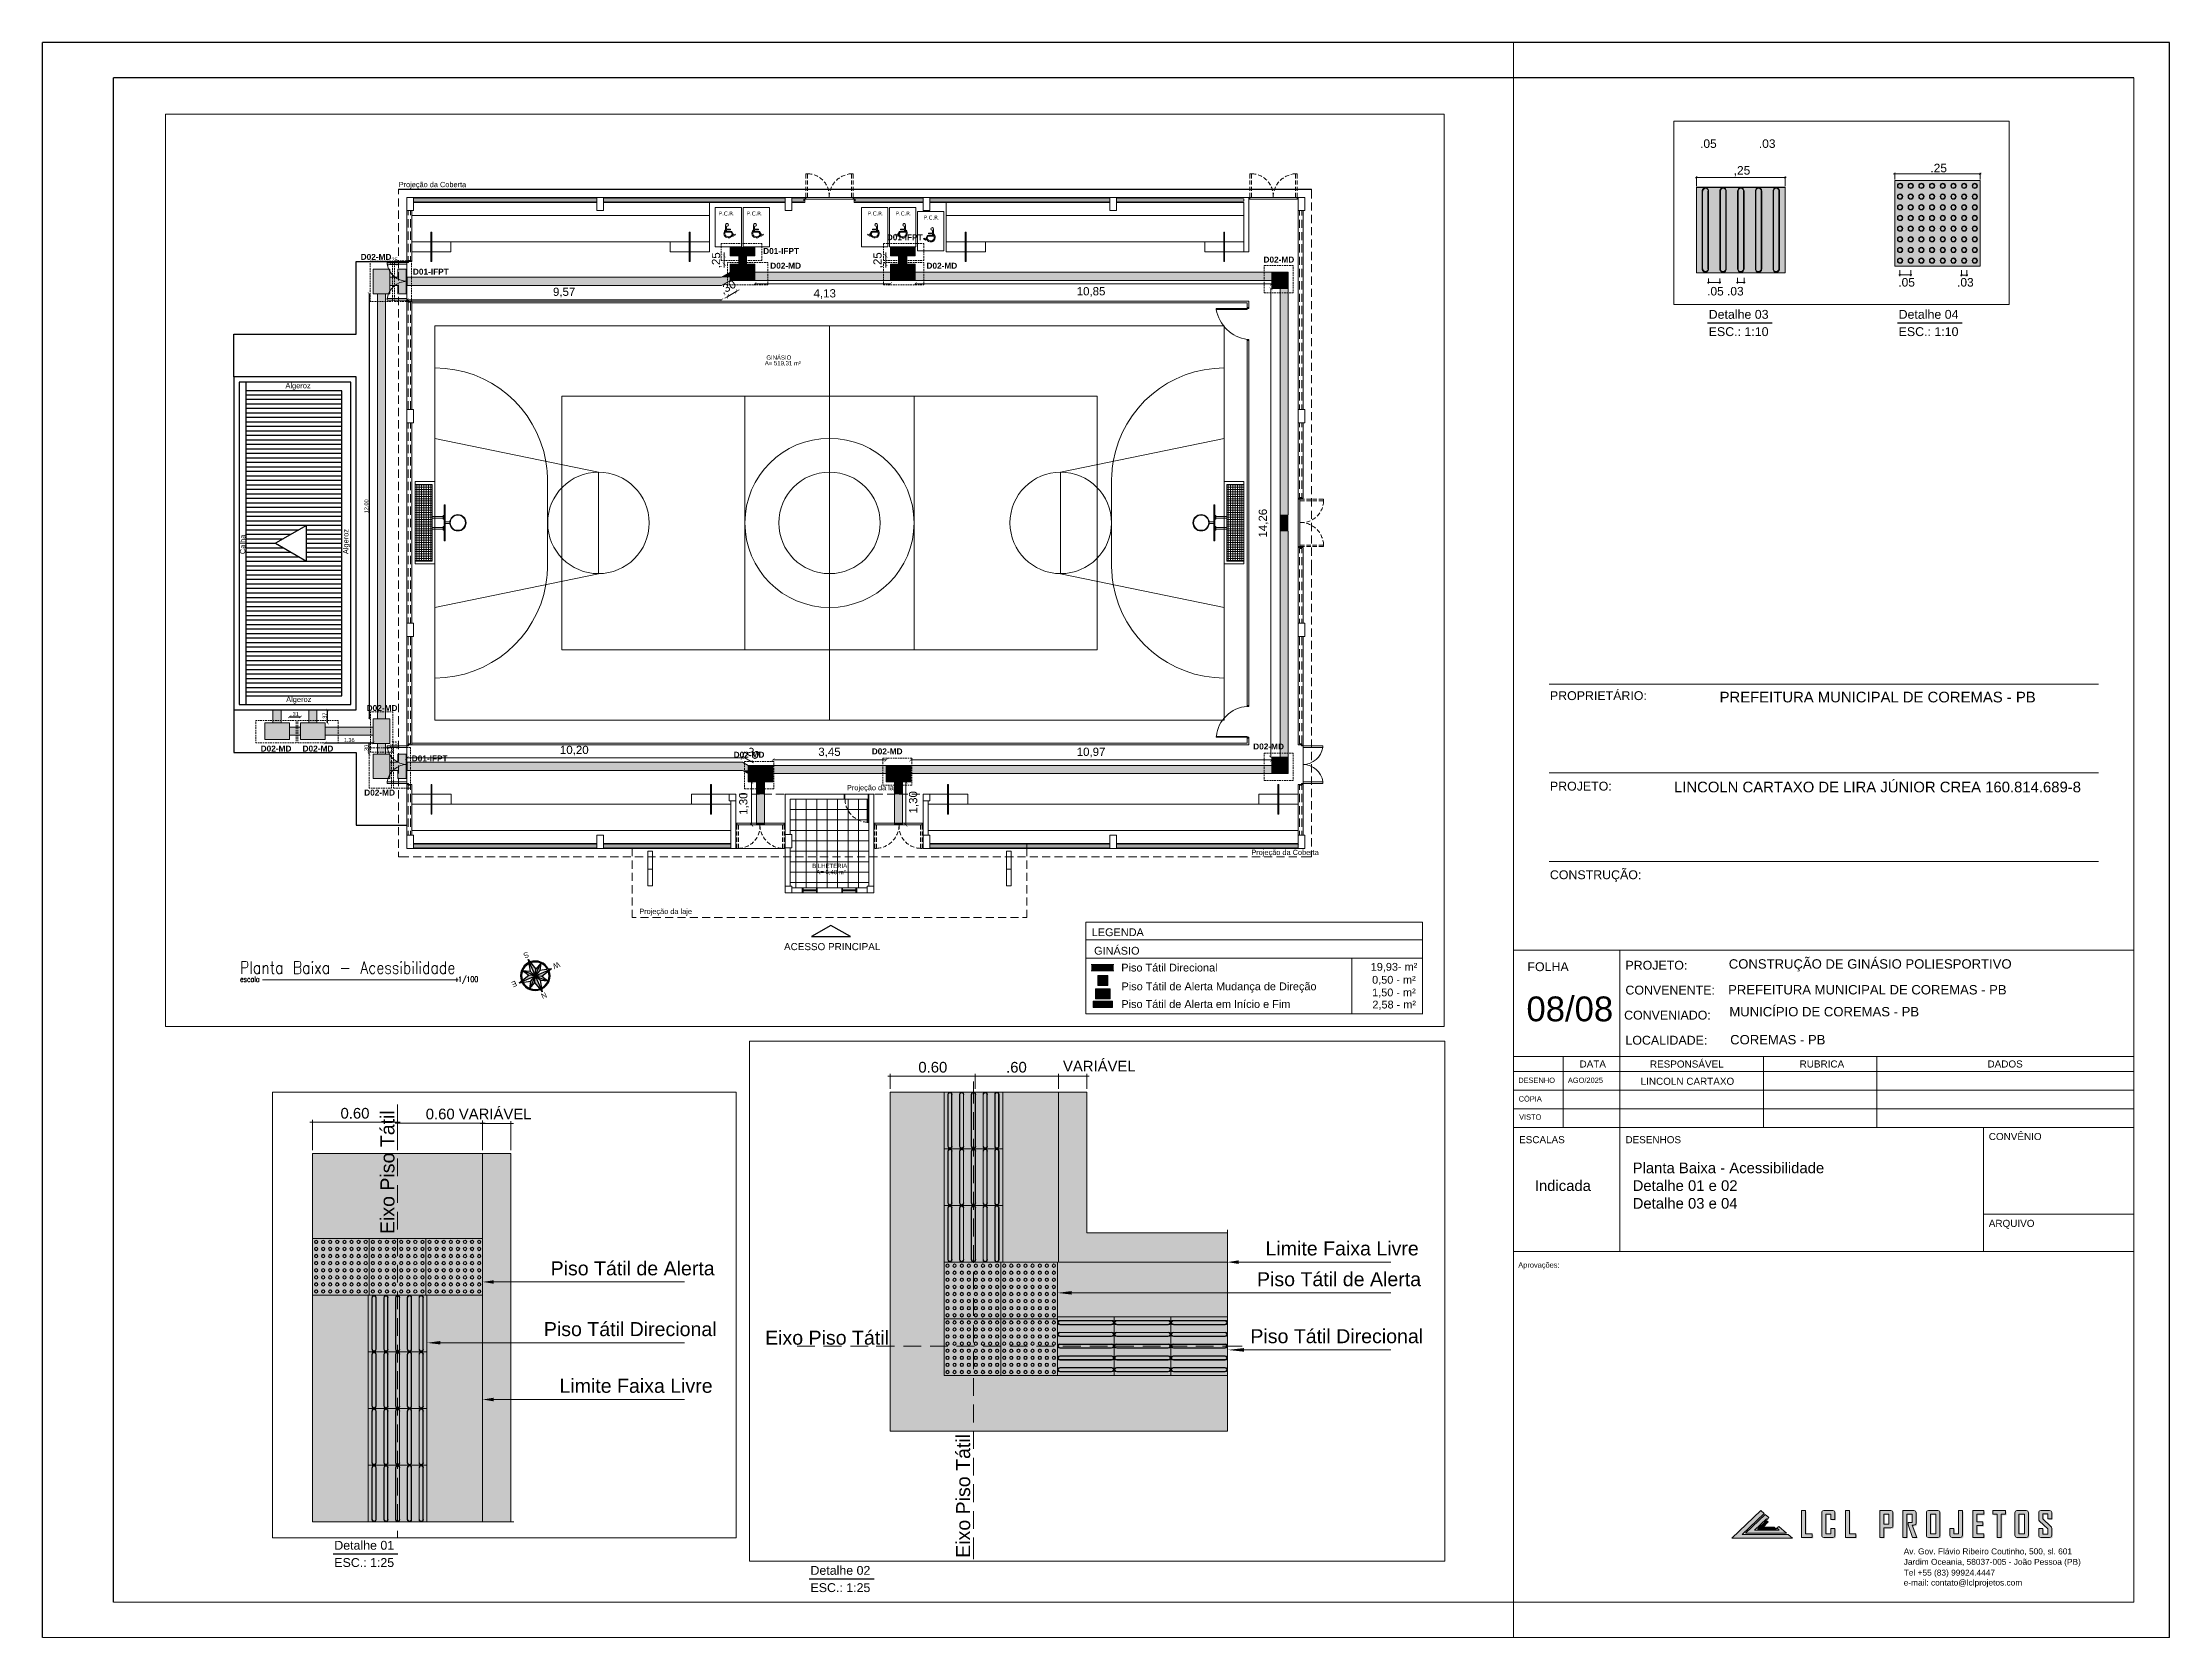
# Paper-space layout '08-08' of a CAD drawing. Extents: x 691 to 1291, y 7 to 457.
# The model-space entities are those that its viewports show. They can reach past a viewport. Long polylines and large blocks are cut down to what shows.
import ezdxf
from ezdxf.enums import TextEntityAlignment as Align

# ---------------------------------------------------------------- set-up
doc = ezdxf.new("R2010")
doc.units = 0
doc.header["$LTSCALE"] = 2
doc.header["$PDMODE"] = 32
for name, color, linetype, lineweight in [('. TEXTO', 7, 'Continuous', 0), ('CURVAS MESTRAS', 200, 'Continuous', 0), ('Evandro', 7, 'Continuous', 0), ('Frente', 7, 'Continuous', 0), ('LOGO LCL', 40, 'Continuous', 0), ('SELO_EXTERNO', 7, 'Continuous', 0)]:
    doc.layers.add(name, color=color, linetype=linetype, lineweight=lineweight)
for name, color, linetype in [('. Vista 00', 7, 'Continuous'), ('A-PARED', 4, 'Continuous'), ('ARQ-COTAS', 250, 'Continuous'), ('F-VT-GREIDE', 6, 'Continuous'), ('PDF13_0', 7, 'Continuous'), ('PDF13_A_Prancha', 7, 'Continuous'), ('PDF13_A_Texto', 7, 'Continuous'), ('PDF13_COTAS', 7, 'Continuous'), ('PDF13_Piso', 7, 'Continuous'), ('PDF13_Text', 7, 'Continuous'), ('PDF5_Text', 7, 'Continuous'), ('PROIEZIONI_finissime', 251, 'Continuous')]:
    doc.layers.add(name, color=color, linetype=linetype)
for name, color, linetype, true_color in [('PDF13_03-ESQUADRIA', 7, 'Continuous', 0xc6c6c6), ('PDF13_A_Piso_Tatil', 7, 'Continuous', 0xffff93), ('PDF13_Texto', 7, 'Continuous', 0x595959)]:
    doc.layers.add(name, color=color, linetype=linetype, true_color=true_color)
doc.styles.add('75_R80', font='arial.ttf', dxfattribs={"height": 0.15})
doc.styles.add('North Arrow Text', font='', dxfattribs={"height": 0.1})
doc.styles.add('PDF Arial', font='arial.ttf')
doc.styles.add('PDF Arial Bold', font='arialbd.ttf')
doc.styles.add('PDF Verdana', font='verdana.ttf')
doc.styles.add('ROMANS', font='arial.ttf')
doc.styles.get("Standard").update_dxf_attribs({"font": 'arial.ttf'})
doc.styles.get('North Arrow Text').set_extended_font_data('Bodoni MT')
doc.dimstyles.new('1-75', dxfattribs={"dimscale": 0.75, "dimtxt": 0.15, "dimasz": 0.1, "dimexe": 0.05, "dimexo": 0.1, "dimgap": 0.03, "dimtad": 1, "dimzin": 5, "dimdsep": 46, "dimtxsty": 'ROMANS', "dimblk": 'ARCHTICK', "dimcen": 0, "dimse1": 1, "dimse2": 1, "dimclrd": 1, "dimclre": 256, "dimclrt": 2, "dimadec": 0, "dimazin": 0, "dimtfac": 1, "dimtofl": 0, "dimtmove": 2, "dimatfit": 3, "dimldrblk": 'ARCHTICK', "dimfxl": 0.04, "dimtolj": 1, "dimtzin": 1, "dimarcsym": 0})

psp = doc.layouts.new('08-08')

# ---------------------------------------------------------------- texts
at = {"linetype": 'Continuous', "attachment_point": 1}
for s, width, insert, char_height in [('Detalhe 03', 109.9147, (1161.22, 381.34), 2.5), ('Detalhe 04', 109.9147, (1214.8, 381.34), 2.5), ('ESC.: 1:10', 80.4786, (1161.22, 376.46), 2.5), ('ESC.: 1:10', 80.4786, (1214.8, 376.46), 2.5), ('\\pxql;{\\fArial|b0|i0|c0|p34;PROPRIETÁRIO:}', 28.0628, (1116.43, 273.76), 2.5), ('PREFEITURA MUNICIPAL DE COREMAS - PB', 110.4933, (1164.3, 273.61), 3), ('\\pxql;{\\fArial|b0|i0|c0|p34;PROJETO:}', 28.0628, (1116.43, 248.23), 2.5), ('\\pxql;LINCOLN CARTAXO DE LIRA JÚNIOR CREA 160.814.689-8 ', 126.6411, (1151.43, 248.23), 3), ('\\pxql;{\\fArial|b0|i0|c0|p34;CONSTRUÇÃO:}', 28.0628, (1116.43, 223.23), 2.5), ('CONSTRUÇÃO DE GINÁSIO POLIESPORTIVO', 129.9173, (1166.89, 198.14), 2.6425), ('\\pxql;{\\fArial|b0|i0|c0|p34;PROJETO:}', 15.1991, (1137.74, 197.69), 2.5), ('08/08', 28.0628, (1109.81, 187.63), 7), ('\\pxql;{\\fArial|b0|i0|c0|p34;CONVENENTE:}', 15.1991, (1137.74, 190.69), 2.5), ('PREFEITURA MUNICIPAL DE COREMAS - PB', 111.3722, (1166.71, 190.85), 2.6425), ('\\pxql;{\\fArial|b0|i0|c0|p34;CONVENIADO:}', 15.1991, (1137.37, 183.62), 2.5), ('\\pxql;MUNICÍPIO DE COREMAS - PB', 116.4507, (1167.05, 184.66), 2.6425), ('\\pxql;{\\fArial|b0|i0|c0|p34;LOCALIDADE:}', 15.1991, (1137.74, 176.54), 2.5), ('COREMAS - PB', 108.829, (1167.28, 176.76), 2.6425), ('Detalhe 01', 109.9147, (773.51, 34.04), 2.5), ('ESC.: 1:25', 80.4786, (773.51, 29.17), 2.5), ('Detalhe 02', 109.9147, (907.84, 26.96), 2.5), ('ESC.: 1:25', 80.4786, (907.84, 22.09), 2.5)]:
    psp.add_mtext_dynamic_manual_height_columns(s, width=width, gutter_width=1, heights=[0], dxfattribs=dict(at, insert=insert, char_height=char_height))
at = {"layer": 'Evandro', "color": 7, "lineweight": 0, "attachment_point": 1}
for s, width, insert, char_height in [('\\pxql;{\\fArial|b0|i0|c0|p34;FOLHA}', 15.1991, (1110.09, 197.28), 2.5), ('\\pxql;{\\fArial|b0|i0|c0|p34;DATA}', 15.1991, (1124.79, 169.59), 2), ('\\pxql;{\\fArial|b0|i0|c0|p34;RESPONSÁVEL}', 15.1991, (1144.64, 169.57), 2), ('\\pxql;{\\fArial|b0|i0|c0|p34;RUBRICA}', 15.1991, (1186.87, 169.59), 2), ('\\pxql;{\\fArial|b0|i0|c0|p34;DADOS}', 15.1991, (1239.87, 169.59), 2), ('\\pxql;{\\fArial|b0|i0|c0|p34;DESENHO}', 15.1991, (1107.5, 164.74), 1.5), ('AGO/2025', 15.1991, (1121.5, 164.74), 1.5), ('LINCOLN CARTAXO', 30.0409, (1142.03, 164.71), 2), ('\\pxql;{\\fArial|b0|i0|c0|p34;CÓPIA}', 15.1991, (1107.62, 159.49), 1.5), ('\\pxql;{\\fArial|b0|i0|c0|p34;VISTO}', 15.1991, (1107.74, 154.37), 1.5), ('\\pxql;{\\fArial|b0|i0|c0|p34;ESCALAS}', 15.1991, (1107.74, 148.23), 2), ('\\pxql;{\\fArial|b0|i0|c0|p34;DESENHOS}', 15.1991, (1137.74, 148.23), 2), ('\\pxql;CONVÊNIO', 15.1991, (1240.24, 149.12), 2), ('Planta Baixa - Acessibilidade\\PDetalhe 01 e 02\\PDetalhe 03 e 04', 87.4916, (1139.77, 140.77), 3), ('Indicada', 15.1991, (1112.17, 135.76), 3), ('\\pxql;{\\fArial|b0|i0|c0|p34;ARQUIVO}', 15.1991, (1240.24, 124.62), 2), ('\\pxql;Aprovações:', 15.1991, (1107.5, 112.62), 1.5)]:
    psp.add_mtext_dynamic_manual_height_columns(s, width=width, gutter_width=1, heights=[0], dxfattribs=dict(at, insert=insert, char_height=char_height))

msp = doc.modelspace()

# ---------------------------------------------------------------- texts
at = {"layer": '. TEXTO', "style": '75_R80'}
for s, p in [('Algeroz', (3746.7975, 1745.4375)), ('Calha', (3743.8871, 1745.4375))]:
    msp.add_text(s, height=0.15, rotation=90, dxfattribs=at).set_placement(p)
at = {"layer": 'PDF13_Text', "color": 9, "true_color": 0xc6c6c6, "attachment_point": 7}
for s, insert, char_height, style in [('Projeção da Coberta', (3748.2154, 1755.7454), 0.148423, 'PDF Arial'), ('P.C.R.', (3757.2438, 1754.9898), 0.11132, 'PDF Verdana'), ('P.C.R.', (3758.0331, 1754.9898), 0.11132, 'PDF Verdana'), ('P.C.R.', (3761.4458, 1754.9898), 0.11132, 'PDF Verdana'), ('P.C.R.', (3762.2351, 1754.9898), 0.11132, 'PDF Verdana'), ('P.C.R.', (3763.0245, 1754.8759), 0.11132, 'PDF Verdana'), ('GINÁSIO', (3758.5868, 1750.9213), 0.12059, 'PDF Arial'), ('A= 519,31 m²', (3758.5437, 1750.7424), 0.120593, 'PDF Arial'), ('Projeção da laje', (3760.8606, 1738.7292), 0.148423, 'PDF Arial'), ('Projeção da Coberta', (3772.2689, 1736.9031), 0.148423, 'PDF Arial'), ('BILHETERIA', (3759.8828, 1736.5816), 0.12059, 'PDF Arial'), ('A= 6,48 m²', (3759.9967, 1736.3849), 0.12059, 'PDF Arial'), ('Projeção da laje', (3755.0014, 1735.2381), 0.148423, 'PDF Arial')]:
    msp.add_mtext(s, dxfattribs=dict(at, insert=insert, char_height=char_height, style=style))
at = {"layer": 'PDF13_Text', "attachment_point": 7, "style": 'PDF Arial'}
for s, insert, char_height in [('0.60', (3786.3946, 1754.5296), 0.07501), ('.60', (3787.0137, 1754.5296), 0.07501), ('VARIÁVEL', (3787.4147, 1754.5383), 0.07501), ('0.60', (3781.1134, 1754.4307), 0.07501), ('0.60 VARIÁVEL', (3781.7145, 1754.4255), 0.075007), ('Piso Tátil de Alerta', (3782.5949, 1753.3246), 0.098698), ('Limite Faixa Livre', (3788.8433, 1753.2393), 0.098698), ('Piso Tátil de Alerta', (3788.783, 1753.0224), 0.098698), ('10,85', (3767.3404, 1752.6957), 0.23191), ('Piso Tátil Direcional', (3782.5473, 1752.896), 0.098698), ('9,57', (3752.5666, 1752.68), 0.23191), ('4,13', (3759.9181, 1752.6368), 0.23191), ('Piso Tátil Direcional', (3788.7364, 1752.6203), 0.098698), ('Eixo Piso Tátil', (3785.3138, 1752.6097), 0.098698), ('Limite Faixa Livre', (3782.6573, 1752.496), 0.098698), ('.05', (3784.7271, 1748.6258), 0.02411), ('.03', (3784.8929, 1748.6258), 0.02411), (',25', (3784.8219, 1748.5462), 0.02411), ('.25', (3785.3767, 1748.557), 0.02411), ('.05 .03', (3784.7469, 1748.2094), 0.02411), ('.05', (3785.2862, 1748.2345), 0.02411), ('.03', (3785.452, 1748.2345), 0.02411), ('10,20', (3752.763, 1739.7559), 0.23191), ('3,45', (3760.0517, 1739.7009), 0.23191), ('10,97', (3767.3404, 1739.7009), 0.23191), ('LEGENDA', (3767.7655, 1734.656), 0.22003), ('GINÁSIO', (3767.8323, 1734.1337), 0.22003), ('Piso Tátil Direcional', (3768.5981, 1733.6586), 0.220027), ('19,93- m²', (3775.6354, 1733.6423), 0.22003), ('0,50 - m²', (3775.6747, 1733.277), 0.22003), ('Piso Tátil de Alerta Mudança de Direção', (3768.6059, 1733.0651), 0.220027), ('1,50 - m²', (3775.6747, 1732.9197), 0.22003), ('Piso Tátil de Alerta em Início e Fim', (3768.602, 1732.6297), 0.220027), ('2,58 - m²', (3775.6826, 1732.578), 0.22003)]:
    msp.add_mtext(s, dxfattribs=dict(at, insert=insert, char_height=char_height))
for s, insert, char_height, rotation in [('Eixo Piso Tátil', (3781.4949, 1753.6172), 0.098698, 90), (',25', (3757.325, 1753.5034), 0.23191, 90), (',25', (3761.8804, 1753.5034), 0.23191, 90), (',30', (3757.3843, 1752.7253), 0.23191, 29.68497), ('Eixo Piso Tátil', (3786.7613, 1751.1076), 0.098698, 90), ('14,26', (3772.7507, 1745.9045), 0.23191, 90), (',20', (3757.8961, 1739.8172), 0.23191, 329.63349), ('1,30', (3758.0947, 1738.0817), 0.23191, 90), ('1,30', (3762.8858, 1738.121), 0.23191, 90)]:
    msp.add_mtext(s, dxfattribs=dict(at, insert=insert, char_height=char_height, rotation=rotation))
at = {"layer": 'PDF13_Text', "color": 251, "true_color": 0x595959, "char_height": 0.16697, "attachment_point": 7, "style": 'PDF Arial Bold'}
for s, insert in [('D01-IFPT', (3761.9838, 1754.2899)), ('D01-IFPT', (3758.4965, 1753.9051)), ('D02-MD', (3747.1421, 1753.7374)), ('D02-MD', (3772.6105, 1753.6616)), ('D02-MD', (3758.6968, 1753.4888)), ('D02-MD', (3763.103, 1753.4888)), ('D01-IFPT', (3748.6157, 1753.3205)), ('D02-MD', (3747.3116, 1741.0089)), ('D02-MD', (3772.3199, 1739.9246)), ('D02-MD', (3744.3209, 1739.865)), ('D02-MD', (3745.5041, 1739.865)), ('D02-MD', (3761.5597, 1739.7872)), ('D02-MD', (3757.664, 1739.6929)), ('D01-IFPT', (3748.5828, 1739.5876)), ('D02-MD', (3747.2418, 1738.6233))]:
    msp.add_mtext(s, dxfattribs=dict(at, insert=insert))
at = {"layer": 'PDF5_Text', "insert": (3759.085, 1734.261), "char_height": 0.199983, "attachment_point": 7, "style": 'PDF Arial'}
msp.add_mtext('ACESSO PRINCIPAL', dxfattribs=at)
at = {"layer": 'PROIEZIONI_finissime', "color": 0, "style": '75_R80'}
for p in [(3745.0197, 1750.1167), (3745.0403, 1741.2659)]:
    msp.add_text('Algeroz', height=0.15, dxfattribs=at).set_placement(p)

# ---------------------------------------------------------------- blocks, each defined once
blk = doc.blocks.new('A$C094D1FE7')
at = {"layer": 'LOGO LCL'}
h = blk.add_hatch(color=156, dxfattribs=at)
edge = h.paths.add_edge_path()
edge.add_spline(control_points=[(2.95, 15.25), (2.95, 15.25), (2.95, 15.25), (2.95, 15.25), (2.95, 15.25), (2.95, 15.25), (9.15, 21.2), (9.15, 21.2), (9.15, 21.2), (9.15, 21.2), (8.23, 22.01), (8.23, 22.01), (8.23, 22.01), (8.23, 22.01), (0, 14.18), (0, 14.18), (0, 14.18), (17.1, 14.18), (17.1, 14.18)], knot_values=[0.428571, 0.428571, 0.428571, 0.428571, 0.5, 0.5, 0.5, 0.5001, 0.571429, 0.571429, 0.571429, 0.571529, 0.714286, 0.714286, 0.714286, 0.714386, 1, 1, 1, 1.142857, 1.142857, 1.142857, 1.142857], degree=3, periodic=0)
edge.add_spline(control_points=[(17.1, 14.18), (17.1, 14.18), (17.1, 14.18), (17.1, 14.18), (17.1, 14.18), (17.1, 14.18), (15.89, 15.25), (15.89, 15.25), (15.89, 15.25), (15.89, 15.25), (2.95, 15.25), (2.95, 15.25)], knot_values=[0.142857, 0.142857, 0.142857, 0.142857, 0.214286, 0.214286, 0.214286, 0.214386, 0.285714, 0.285714, 0.285714, 0.285815, 0.428571, 0.428571, 0.428571, 0.428571], degree=3, periodic=0)
h = blk.add_hatch(color=253, dxfattribs=at)
edge = h.paths.add_edge_path()
edge.add_spline(control_points=[(9.15, 21.13), (9.15, 21.13), (9.15, 21.13), (9.15, 21.13), (9.15, 21.13), (9.15, 21.13), (8.23, 21.94), (8.23, 21.94), (8.23, 21.94), (8.23, 21.94), (0, 14.12), (0, 14.12), (0, 14.12), (17.1, 14.12), (17.1, 14.12)], knot_values=[0.571429, 0.571429, 0.571429, 0.571429, 0.642857, 0.642857, 0.642857, 0.642957, 0.714286, 0.714286, 0.714286, 0.714386, 1, 1, 1, 1.142857, 1.142857, 1.142857, 1.142857], degree=3, periodic=0)
edge.add_spline(control_points=[(17.1, 14.12), (17.1, 14.12), (17.1, 14.12), (17.1, 14.12), (17.1, 14.12), (17.1, 14.12), (15.89, 15.19), (15.89, 15.19), (15.89, 15.19), (15.89, 15.19), (2.95, 15.19), (2.95, 15.19)], knot_values=[0.142857, 0.142857, 0.142857, 0.142857, 0.214286, 0.214286, 0.214286, 0.214386, 0.285714, 0.285714, 0.285714, 0.285815, 0.428571, 0.428571, 0.428571, 0.428571], degree=3, periodic=0)
edge.add_spline(control_points=[(2.95, 15.19), (2.95, 15.19), (2.95, 15.19), (2.95, 15.19), (2.95, 15.19), (2.95, 15.19), (9.15, 21.13), (9.15, 21.13)], knot_values=[0.428571, 0.428571, 0.428571, 0.428571, 0.5, 0.5, 0.5, 0.5001, 0.571429, 0.571429, 0.571429, 0.571429], degree=3, periodic=0)
edge = h.paths.add_edge_path(flags=17)
edge.add_spline(control_points=[(10.46, 19.96), (10.46, 19.96), (10.46, 19.96), (10.46, 19.96), (10.46, 19.96), (9.44, 20.85), (9.44, 20.85), (9.44, 20.85), (9.44, 20.85), (3.91, 15.55), (3.91, 15.55), (3.91, 15.55), (15.46, 15.55), (15.46, 15.55), (15.46, 15.55), (15.46, 15.55), (13.3, 17.45), (13.3, 17.45), (13.3, 17.45), (13.3, 17.45), (12.71, 17.02), (12.71, 17.02), (12.71, 17.02), (12.71, 17.02), (12.71, 17.02), (12.71, 17.02)], knot_values=[0.636364, 0.636364, 0.636364, 0.636364, 0.681818, 0.681818, 0.681818, 0.727273, 0.727273, 0.727273, 0.727373, 0.818182, 0.818182, 0.818182, 1, 1, 1, 1.0001, 1.090909, 1.090909, 1.090909, 1.091009, 1.136364, 1.136364, 1.136364, 1.136464, 1.181818, 1.181818, 1.181818, 1.181818], degree=3, periodic=0)
edge.add_spline(control_points=[(12.71, 17.02), (12.71, 17.02), (13.41, 16.39), (13.41, 16.39), (13.41, 16.39), (13.41, 16.39), (13.41, 16.39), (13.41, 16.39)], knot_values=[0.545455, 0.545455, 0.545455, 0.545455, 0.590909, 0.590909, 0.590909, 0.591009, 0.636364, 0.636364, 0.636364, 0.636364], degree=3, periodic=0)
edge.add_spline(control_points=[(13.41, 16.39), (13.41, 16.39), (6.45, 16.39), (6.45, 16.39), (6.45, 16.39), (6.45, 16.39), (9.78, 19.62), (9.78, 19.62), (9.78, 19.62), (9.78, 19.62), (9.78, 19.62), (9.78, 19.62)], knot_values=[0.363636, 0.363636, 0.363636, 0.363636, 0.454545, 0.454545, 0.454545, 0.454646, 0.5, 0.5, 0.5, 0.5001, 0.545455, 0.545455, 0.545455, 0.545455], degree=3, periodic=0)
edge.add_spline(control_points=[(9.78, 19.62), (9.78, 19.62), (9.98, 19.45), (9.98, 19.45), (9.98, 19.45), (9.98, 19.45), (9.98, 19.45), (9.98, 19.45)], knot_values=[0.272727, 0.272727, 0.272727, 0.272727, 0.318182, 0.318182, 0.318182, 0.318282, 0.363636, 0.363636, 0.363636, 0.363636], degree=3, periodic=0)
edge.add_spline(control_points=[(9.98, 19.45), (9.98, 19.45), (10.46, 19.96), (10.46, 19.96), (10.46, 19.96)], knot_values=[0.181818, 0.181818, 0.181818, 0.181818, 0.227273, 0.272727, 0.272727, 0.272727, 0.272727], degree=3, periodic=0)
edge = h.paths.add_edge_path(flags=16)
edge.add_spline(control_points=[(8.85, 17.29), (8.85, 17.29), (10.31, 18.74), (10.31, 18.74), (10.31, 18.74), (10.31, 18.74), (10.31, 18.74), (10.31, 18.74)], knot_values=[0.285714, 0.285714, 0.285714, 0.285714, 0.357143, 0.357143, 0.357143, 0.357243, 0.428571, 0.428571, 0.428571, 0.428571], degree=3, periodic=0)
edge.add_spline(control_points=[(10.31, 18.74), (10.31, 18.74), (9.83, 19.17), (9.83, 19.17), (9.83, 19.17), (9.83, 19.17), (7.29, 16.71), (7.29, 16.71), (7.29, 16.71), (12.6, 16.71), (12.6, 16.71), (12.6, 16.71), (12.6, 16.71), (12.6, 16.71), (12.6, 16.71)], knot_values=[0.714286, 0.714286, 0.714286, 0.714286, 0.857143, 0.857143, 0.857143, 0.857243, 1, 1, 1, 1.142857, 1.142857, 1.142857, 1.142957, 1.285714, 1.285714, 1.285714, 1.285714], degree=3, periodic=0)
edge.add_spline(control_points=[(12.6, 16.71), (12.6, 16.71), (11.96, 17.28), (11.96, 17.28), (11.96, 17.28), (11.96, 17.28), (8.85, 17.29), (8.85, 17.29), (8.85, 17.29), (8.85, 17.29), (8.85, 17.29), (8.85, 17.29)], knot_values=[0.428571, 0.428571, 0.428571, 0.428571, 0.571429, 0.571429, 0.571429, 0.571529, 0.642857, 0.642857, 0.642857, 0.642957, 0.714286, 0.714286, 0.714286, 0.714286], degree=3, periodic=0)
h = blk.add_hatch(color=155, dxfattribs=at)
edge = h.paths.add_edge_path()
edge.add_spline(control_points=[(9.78, 19.69), (9.78, 19.69), (9.98, 19.52), (9.98, 19.52), (9.98, 19.52), (9.98, 19.52), (9.98, 19.52), (9.98, 19.52)], knot_values=[0.272727, 0.272727, 0.272727, 0.272727, 0.318182, 0.318182, 0.318182, 0.318282, 0.363636, 0.363636, 0.363636, 0.363636], degree=3, periodic=0)
edge.add_spline(control_points=[(9.98, 19.52), (9.98, 19.52), (10.46, 20.03), (10.46, 20.03), (10.46, 20.03), (10.46, 20.03), (10.46, 20.03), (10.46, 20.03)], knot_values=[0.181818, 0.181818, 0.181818, 0.181818, 0.227273, 0.227273, 0.227273, 0.227373, 0.272727, 0.272727, 0.272727, 0.272727], degree=3, periodic=0)
edge.add_spline(control_points=[(10.46, 20.03), (10.46, 20.03), (9.44, 20.92), (9.44, 20.92), (9.44, 20.92), (9.44, 20.92), (3.91, 15.61), (3.91, 15.61), (3.91, 15.61), (15.46, 15.61), (15.46, 15.61), (15.46, 15.61), (15.46, 15.61), (13.3, 17.52), (13.3, 17.52), (13.3, 17.52), (13.3, 17.52), (12.71, 17.09), (12.71, 17.09), (12.71, 17.09), (12.71, 17.09), (13.41, 16.46), (13.41, 16.46), (13.41, 16.46), (13.41, 16.46), (13.41, 16.46), (13.41, 16.46)], knot_values=[0.545455, 0.545455, 0.545455, 0.545455, 0.636364, 0.636364, 0.636364, 0.636464, 0.727273, 0.727273, 0.727273, 0.909091, 0.909091, 0.909091, 0.909191, 1, 1, 1, 1.0001, 1.090909, 1.090909, 1.090909, 1.091009, 1.136364, 1.136364, 1.136364, 1.136464, 1.181818, 1.181818, 1.181818, 1.181818], degree=3, periodic=0)
edge.add_spline(control_points=[(13.41, 16.46), (13.41, 16.46), (6.45, 16.46), (6.45, 16.46), (6.45, 16.46), (6.45, 16.46), (6.45, 16.46), (6.45, 16.46)], knot_values=[0.454545, 0.454545, 0.454545, 0.454545, 0.5, 0.5, 0.5, 0.5001, 0.545455, 0.545455, 0.545455, 0.545455], degree=3, periodic=0)
edge.add_spline(control_points=[(6.45, 16.46), (6.45, 16.46), (9.78, 19.69), (9.78, 19.69), (9.78, 19.69), (9.78, 19.69), (9.78, 19.69), (9.78, 19.69)], knot_values=[0.363636, 0.363636, 0.363636, 0.363636, 0.409091, 0.409091, 0.409091, 0.409191, 0.454545, 0.454545, 0.454545, 0.454545], degree=3, periodic=0)
h = blk.add_hatch(color=252, dxfattribs=at)
edge = h.paths.add_edge_path()
edge.add_spline(control_points=[(10.31, 18.81), (10.31, 18.81), (9.83, 19.23), (9.83, 19.23), (9.83, 19.23), (9.83, 19.23), (7.29, 16.78), (7.29, 16.78), (7.29, 16.78), (12.6, 16.78), (12.6, 16.78), (12.6, 16.78), (12.6, 16.78), (12.6, 16.78), (12.6, 16.78)], knot_values=[0.714286, 0.714286, 0.714286, 0.714286, 0.857143, 0.857143, 0.857143, 0.857243, 1, 1, 1, 1.142857, 1.142857, 1.142857, 1.142957, 1.285714, 1.285714, 1.285714, 1.285714], degree=3, periodic=0)
edge.add_spline(control_points=[(12.6, 16.78), (12.6, 16.78), (11.96, 17.35), (11.96, 17.35), (11.96, 17.35), (11.96, 17.35), (8.85, 17.35), (8.85, 17.35), (8.85, 17.35), (8.85, 17.35), (8.85, 17.35), (8.85, 17.35)], knot_values=[0.428571, 0.428571, 0.428571, 0.428571, 0.571429, 0.571429, 0.571429, 0.571529, 0.642857, 0.642857, 0.642857, 0.642957, 0.714286, 0.714286, 0.714286, 0.714286], degree=3, periodic=0)
edge.add_spline(control_points=[(8.85, 17.35), (8.85, 17.35), (10.31, 18.81), (10.31, 18.81), (10.31, 18.81), (10.31, 18.81), (10.31, 18.81), (10.31, 18.81)], knot_values=[0.285714, 0.285714, 0.285714, 0.285714, 0.357143, 0.357143, 0.357143, 0.357243, 0.428571, 0.428571, 0.428571, 0.428571], degree=3, periodic=0)
h = blk.add_hatch(color=157, dxfattribs=at)
edge = h.paths.add_edge_path()
edge.add_spline(control_points=[(20.83, 15.44), (20.83, 15.44), (20.83, 21.99), (20.83, 21.99), (20.83, 21.99), (20.83, 21.99), (20.83, 21.99), (20.83, 21.99)], knot_values=[0.428571, 0.428571, 0.428571, 0.428571, 0.5, 0.5, 0.5, 0.5001, 0.571429, 0.571429, 0.571429, 0.571429], degree=3, periodic=0)
edge.add_spline(control_points=[(20.83, 21.99), (20.83, 21.99), (19.7, 21.99), (19.7, 21.99), (19.7, 21.99), (19.7, 21.99), (19.7, 21.99), (19.7, 21.99)], knot_values=[0.285714, 0.285714, 0.285714, 0.285714, 0.357143, 0.357143, 0.357143, 0.357243, 0.428571, 0.428571, 0.428571, 0.428571], degree=3, periodic=0)
edge.add_spline(control_points=[(19.7, 21.99), (19.7, 21.99), (19.7, 14.43), (19.7, 14.43), (19.7, 14.43), (19.7, 14.43), (19.7, 14.43), (19.7, 14.43)], knot_values=[0.142857, 0.142857, 0.142857, 0.142857, 0.214286, 0.214286, 0.214286, 0.214386, 0.285714, 0.285714, 0.285714, 0.285714], degree=3, periodic=0)
edge.add_spline(control_points=[(19.7, 14.43), (19.7, 14.43), (22.67, 14.43), (22.67, 14.43), (22.67, 14.43), (22.67, 15.44), (22.67, 15.44), (22.67, 15.44), (22.67, 15.44), (20.83, 15.44), (20.83, 15.44), (20.83, 15.44), (20.83, 15.44), (20.83, 15.44), (20.83, 15.44)], knot_values=[0.571429, 0.571429, 0.571429, 0.571429, 0.714286, 0.714286, 0.714286, 1, 1, 1, 1.0001, 1.071429, 1.071429, 1.071429, 1.071529, 1.142857, 1.142857, 1.142857, 1.142857], degree=3, periodic=0)
edge = h.paths.add_edge_path()
edge.add_spline(control_points=[(25.39, 21.4), (25.39, 21.4), (25.39, 21.4), (25.39, 21.4), (25.39, 21.4), (25.39, 21.4), (25.39, 15.03), (25.39, 15.03)], knot_values=[0.176471, 0.176471, 0.176471, 0.176471, 0.205883, 0.205883, 0.205883, 0.205983, 0.235295, 0.235295, 0.235295, 0.235295], degree=3, periodic=0)
edge.add_spline(control_points=[(25.39, 15.03), (25.39, 15.03), (25.39, 15.03), (25.39, 15.03), (25.39, 15.03), (25.39, 14.63), (25.59, 14.43), (25.99, 14.43)], knot_values=[0.117648, 0.117648, 0.117648, 0.117648, 0.14706, 0.14706, 0.14706, 0.14716, 0.176471, 0.176471, 0.176471, 0.176471], degree=3, periodic=0)
edge.add_spline(control_points=[(25.99, 14.43), (25.99, 14.43), (25.99, 14.43), (25.99, 14.43), (25.99, 14.43), (25.99, 14.43), (28.51, 14.43), (28.51, 14.43)], knot_values=[0.058824, 0.058824, 0.058824, 0.058824, 0.088236, 0.088236, 0.088236, 0.088336, 0.117648, 0.117648, 0.117648, 0.117648], degree=3, periodic=0)
edge.add_spline(control_points=[(28.51, 14.43), (28.51, 14.43), (28.51, 14.43), (28.51, 14.43), (28.51, 14.43), (28.91, 14.43), (29.11, 14.63), (29.11, 15.03)], knot_values=[0, 0, 0, 0, 0.029412, 0.029412, 0.029412, 0.029512, 0.058824, 0.058824, 0.058824, 0.058824], degree=3, periodic=0)
edge.add_spline(control_points=[(29.11, 15.03), (29.11, 15.03), (29.11, 16.98), (29.11, 16.98), (29.11, 16.98), (29.11, 16.98), (27.98, 16.98), (27.98, 16.98), (27.98, 16.98), (27.98, 16.98), (27.98, 15.4), (27.98, 15.4), (27.98, 15.4), (27.98, 15.4), (26.52, 15.4), (26.52, 15.4), (26.52, 15.4), (26.52, 15.4), (26.52, 21.02), (26.52, 21.02), (26.52, 21.02), (26.52, 21.02), (27.98, 21.02), (27.98, 21.02), (27.98, 21.02), (27.98, 21.02), (27.98, 19.52), (27.98, 19.52), (27.98, 19.52), (27.98, 19.52), (29.11, 19.52), (29.11, 19.52), (29.11, 19.52), (29.11, 19.52), (29.11, 21.39), (29.11, 21.4)], knot_values=[0.411771, 0.411771, 0.411771, 0.411771, 0.529418, 0.529418, 0.529418, 0.529518, 0.588241, 0.588241, 0.588241, 0.588341, 0.647065, 0.647065, 0.647065, 0.647165, 0.705888, 0.705888, 0.705888, 0.705988, 0.764712, 0.764712, 0.764712, 0.764812, 0.823535, 0.823535, 0.823535, 0.823636, 0.882359, 0.882359, 0.882359, 0.882459, 0.941182, 0.941182, 0.941182, 0.941283, 1, 1, 1, 1], degree=3, periodic=0)
edge.add_spline(control_points=[(29.11, 21.4), (29.11, 21.4), (29.11, 21.4), (29.11, 21.4), (29.11, 21.4), (29.11, 21.79), (28.91, 21.99), (28.51, 21.99)], knot_values=[0.352942, 0.352942, 0.352942, 0.352942, 0.382359, 0.382359, 0.382359, 0.382459, 0.411771, 0.411771, 0.411771, 0.411771], degree=3, periodic=0)
edge.add_spline(control_points=[(28.51, 21.99), (28.51, 21.99), (28.51, 21.99), (28.51, 21.99), (28.51, 21.99), (28.51, 21.99), (25.99, 21.99), (25.99, 21.99)], knot_values=[0.294118, 0.294118, 0.294118, 0.294118, 0.32353, 0.32353, 0.32353, 0.32363, 0.352942, 0.352942, 0.352942, 0.352942], degree=3, periodic=0)
edge.add_spline(control_points=[(25.99, 21.99), (25.99, 21.99), (25.99, 21.99), (25.99, 21.99), (25.99, 21.99), (25.59, 21.99), (25.39, 21.79), (25.39, 21.4)], knot_values=[0.235295, 0.235295, 0.235295, 0.235295, 0.264707, 0.264707, 0.264707, 0.264807, 0.294118, 0.294118, 0.294118, 0.294118], degree=3, periodic=0)
edge = h.paths.add_edge_path()
edge.add_spline(control_points=[(33.17, 15.44), (33.17, 15.44), (33.17, 21.99), (33.17, 21.99), (33.17, 21.99), (33.17, 21.99), (33.17, 21.99), (33.17, 21.99)], knot_values=[0.428571, 0.428571, 0.428571, 0.428571, 0.5, 0.5, 0.5, 0.5001, 0.571429, 0.571429, 0.571429, 0.571429], degree=3, periodic=0)
edge.add_spline(control_points=[(33.17, 21.99), (33.17, 21.99), (32.04, 21.99), (32.04, 21.99), (32.04, 21.99), (32.04, 21.99), (32.04, 21.99), (32.04, 21.99)], knot_values=[0.285714, 0.285714, 0.285714, 0.285714, 0.357143, 0.357143, 0.357143, 0.357243, 0.428571, 0.428571, 0.428571, 0.428571], degree=3, periodic=0)
edge.add_spline(control_points=[(32.04, 21.99), (32.04, 21.99), (32.04, 14.43), (32.04, 14.43), (32.04, 14.43), (32.04, 14.43), (32.04, 14.43), (32.04, 14.43)], knot_values=[0.142857, 0.142857, 0.142857, 0.142857, 0.214286, 0.214286, 0.214286, 0.214386, 0.285714, 0.285714, 0.285714, 0.285714], degree=3, periodic=0)
edge.add_spline(control_points=[(32.04, 14.43), (32.04, 14.43), (35.01, 14.43), (35.01, 14.43), (35.01, 14.43), (35.01, 15.44), (35.01, 15.44), (35.01, 15.44), (35.01, 15.44), (33.17, 15.44), (33.17, 15.44), (33.17, 15.44), (33.17, 15.44), (33.17, 15.44), (33.17, 15.44)], knot_values=[0.571429, 0.571429, 0.571429, 0.571429, 0.714286, 0.714286, 0.714286, 1, 1, 1, 1.0001, 1.071429, 1.071429, 1.071429, 1.071529, 1.142857, 1.142857, 1.142857, 1.142857], degree=3, periodic=0)
edge = h.paths.add_edge_path()
edge.add_spline(control_points=[(41.81, 21.99), (41.81, 21.99), (41.81, 21.99), (41.81, 21.99), (41.81, 21.99), (41.81, 21.99), (41.81, 14.43), (41.81, 14.43)], knot_values=[0.444446, 0.444446, 0.444446, 0.444446, 0.500002, 0.500002, 0.500002, 0.500102, 0.555557, 0.555557, 0.555557, 0.555557], degree=3, periodic=0)
edge.add_spline(control_points=[(41.81, 14.43), (41.81, 14.43), (41.81, 14.43), (41.81, 14.43), (41.81, 14.43), (41.81, 14.43), (42.93, 14.43), (42.93, 14.43)], knot_values=[0.333334, 0.333334, 0.333334, 0.333334, 0.388891, 0.388891, 0.388891, 0.388991, 0.444446, 0.444446, 0.444446, 0.444446], degree=3, periodic=0)
edge.add_spline(control_points=[(42.93, 14.43), (42.93, 14.43), (42.93, 14.43), (42.93, 14.43), (42.93, 14.43), (42.93, 14.43), (42.93, 17.17), (42.93, 17.17)], knot_values=[0.222223, 0.222223, 0.222223, 0.222223, 0.27778, 0.27778, 0.27778, 0.27788, 0.333334, 0.333334, 0.333334, 0.333334], degree=3, periodic=0)
edge.add_spline(control_points=[(42.93, 17.17), (42.93, 17.17), (42.93, 17.17), (42.93, 17.17), (42.93, 17.17), (42.93, 17.17), (44.86, 17.17), (44.86, 17.17)], knot_values=[0.111112, 0.111112, 0.111112, 0.111112, 0.166668, 0.166668, 0.166668, 0.166768, 0.222223, 0.222223, 0.222223, 0.222223], degree=3, periodic=0)
edge.add_spline(control_points=[(44.86, 17.17), (44.86, 17.17), (44.86, 17.17), (44.86, 17.17), (44.86, 17.17), (45.26, 17.17), (45.46, 17.37), (45.46, 17.77)], knot_values=[0, 0, 0, 0, 0.055557, 0.055557, 0.055557, 0.055657, 0.111112, 0.111112, 0.111112, 0.111112], degree=3, periodic=0)
edge.add_spline(control_points=[(45.46, 17.77), (45.46, 17.77), (45.46, 21.4), (45.46, 21.4)], knot_values=[0.77778, 0.77778, 0.77778, 0.77778, 1, 1, 1, 1], degree=3, periodic=0)
edge.add_spline(control_points=[(45.46, 21.4), (45.46, 21.4), (45.46, 21.4), (45.46, 21.4), (45.46, 21.4), (45.46, 21.79), (45.26, 21.99), (44.86, 21.99)], knot_values=[0.666668, 0.666668, 0.666668, 0.666668, 0.722225, 0.722225, 0.722225, 0.722325, 0.77778, 0.77778, 0.77778, 0.77778], degree=3, periodic=0)
edge.add_spline(control_points=[(44.86, 21.99), (44.86, 21.99), (44.86, 21.99), (44.86, 21.99), (44.86, 21.99), (44.86, 21.99), (41.81, 21.99), (41.81, 21.99)], knot_values=[0.555557, 0.555557, 0.555557, 0.555557, 0.611113, 0.611113, 0.611113, 0.611213, 0.666668, 0.666668, 0.666668, 0.666668], degree=3, periodic=0)
edge = h.paths.add_edge_path(flags=16)
edge.add_spline(control_points=[(44.32, 21.02), (44.32, 21.02), (44.32, 18.14), (44.32, 18.14), (44.32, 18.14), (42.93, 18.14), (42.93, 18.14), (42.93, 18.14), (42.93, 18.14), (42.93, 21.02), (42.93, 21.02), (42.93, 21.02), (42.93, 21.02), (42.93, 21.02), (42.93, 21.02)], knot_values=[0.4, 0.4, 0.4, 0.4, 0.6, 0.6, 0.6, 1, 1, 1, 1.0001, 1.1, 1.1, 1.1, 1.1001, 1.2, 1.2, 1.2, 1.2], degree=3, periodic=0)
edge.add_spline(control_points=[(42.93, 21.02), (42.93, 21.02), (44.32, 21.02), (44.32, 21.02), (44.32, 21.02), (44.32, 21.02), (44.32, 21.02), (44.32, 21.02)], knot_values=[0.2, 0.2, 0.2, 0.2, 0.3, 0.3, 0.3, 0.3001, 0.4, 0.4, 0.4, 0.4], degree=3, periodic=0)
edge = h.paths.add_edge_path()
edge.add_spline(control_points=[(48.3, 21.99), (48.3, 21.99), (48.3, 21.99), (48.3, 21.99), (48.3, 21.99), (48.3, 21.99), (48.3, 14.43), (48.3, 14.43)], knot_values=[0.500001, 0.500001, 0.500001, 0.500001, 0.531251, 0.531251, 0.531251, 0.531351, 0.562501, 0.562501, 0.562501, 0.562501], degree=3, periodic=0)
edge.add_spline(control_points=[(48.3, 14.43), (48.3, 14.43), (48.3, 14.43), (48.3, 14.43), (48.3, 14.43), (48.3, 14.43), (49.43, 14.43), (49.43, 14.43)], knot_values=[0.437501, 0.437501, 0.437501, 0.437501, 0.468751, 0.468751, 0.468751, 0.468851, 0.500001, 0.500001, 0.500001, 0.500001], degree=3, periodic=0)
edge.add_spline(control_points=[(49.43, 14.43), (49.43, 14.43), (49.43, 14.43), (49.43, 14.43), (49.43, 14.43), (49.43, 14.43), (49.43, 21.02), (49.43, 21.02)], knot_values=[0.375001, 0.375001, 0.375001, 0.375001, 0.406251, 0.406251, 0.406251, 0.406351, 0.437501, 0.437501, 0.437501, 0.437501], degree=3, periodic=0)
edge.add_spline(control_points=[(49.43, 21.02), (49.43, 21.02), (49.43, 21.02), (49.43, 21.02), (49.43, 21.02), (49.43, 21.02), (50.86, 21.02), (50.86, 21.02)], knot_values=[0.312501, 0.312501, 0.312501, 0.312501, 0.343751, 0.343751, 0.343751, 0.343851, 0.375001, 0.375001, 0.375001, 0.375001], degree=3, periodic=0)
edge.add_spline(control_points=[(50.86, 21.02), (50.86, 21.02), (50.86, 21.02), (50.86, 21.02), (50.86, 21.02), (50.86, 21.02), (50.86, 18.63), (50.86, 18.63)], knot_values=[0.250001, 0.250001, 0.250001, 0.250001, 0.281251, 0.281251, 0.281251, 0.281351, 0.312501, 0.312501, 0.312501, 0.312501], degree=3, periodic=0)
edge.add_spline(control_points=[(50.86, 18.63), (50.86, 18.63), (50.86, 18.63), (50.86, 18.63), (50.86, 18.63), (50.86, 18.63), (49.75, 18.63), (49.75, 18.63)], knot_values=[0.187501, 0.187501, 0.187501, 0.187501, 0.218751, 0.218751, 0.218751, 0.218851, 0.250001, 0.250001, 0.250001, 0.250001], degree=3, periodic=0)
edge.add_spline(control_points=[(49.75, 18.63), (49.75, 18.63), (49.75, 18.63), (49.75, 18.63), (49.75, 18.63), (49.75, 18.17), (49.75, 17.95), (49.75, 17.95)], knot_values=[0.125001, 0.125001, 0.125001, 0.125001, 0.156251, 0.156251, 0.156251, 0.156351, 0.187501, 0.187501, 0.187501, 0.187501], degree=3, periodic=0)
edge.add_spline(control_points=[(49.75, 17.95), (49.75, 17.95), (49.75, 17.95), (49.75, 17.95), (49.75, 17.95), (49.75, 17.95), (51, 14.43), (51, 14.43)], knot_values=[0.062501, 0.062501, 0.062501, 0.062501, 0.093751, 0.093751, 0.093751, 0.093851, 0.125001, 0.125001, 0.125001, 0.125001], degree=3, periodic=0)
edge.add_spline(control_points=[(51, 14.43), (51, 14.43), (51, 14.43), (51, 14.43), (51, 14.43), (51, 14.43), (51.29, 14.43), (51.59, 14.43)], knot_values=[0.03125, 0.03125, 0.03125, 0.03125, 0.046876, 0.046876, 0.046876, 0.046976, 0.062501, 0.062501, 0.062501, 0.062501], degree=3, periodic=0)
edge.add_spline(control_points=[(51.59, 14.43), (51.88, 14.43), (52.18, 14.43), (52.18, 14.43), (52.18, 14.43), (50.93, 17.86), (50.93, 17.87)], knot_values=[0.875001, 0.875001, 0.875001, 0.875001, 0.906251, 0.906251, 0.906251, 1.03125, 1.03125, 1.03125, 1.03125], degree=3, periodic=0)
edge.add_spline(control_points=[(50.93, 17.87), (50.93, 17.87), (50.93, 17.87), (50.93, 17.87), (50.93, 17.87), (51.3, 17.87), (51.55, 17.89), (51.66, 17.93)], knot_values=[0.812501, 0.812501, 0.812501, 0.812501, 0.843752, 0.843752, 0.843752, 0.843852, 0.875001, 0.875001, 0.875001, 0.875001], degree=3, periodic=0)
edge.add_spline(control_points=[(51.66, 17.93), (51.66, 17.93), (51.66, 17.93), (51.66, 17.93), (51.66, 17.93), (51.88, 18.01), (51.99, 18.19), (51.99, 18.46)], knot_values=[0.750001, 0.750001, 0.750001, 0.750001, 0.781251, 0.781251, 0.781251, 0.781351, 0.812501, 0.812501, 0.812501, 0.812501], degree=3, periodic=0)
edge.add_spline(control_points=[(51.99, 18.46), (51.99, 18.46), (51.99, 18.46), (51.99, 18.46), (51.99, 18.46), (51.99, 18.46), (51.99, 21.4), (51.99, 21.4)], knot_values=[0.687501, 0.687501, 0.687501, 0.687501, 0.718751, 0.718751, 0.718751, 0.718851, 0.750001, 0.750001, 0.750001, 0.750001], degree=3, periodic=0)
edge.add_spline(control_points=[(51.99, 21.4), (51.99, 21.4), (51.99, 21.4), (51.99, 21.4), (51.99, 21.4), (51.99, 21.79), (51.79, 21.99), (51.39, 21.99)], knot_values=[0.625001, 0.625001, 0.625001, 0.625001, 0.656251, 0.656251, 0.656251, 0.656351, 0.687501, 0.687501, 0.687501, 0.687501], degree=3, periodic=0)
edge.add_spline(control_points=[(51.39, 21.99), (51.39, 21.99), (51.39, 21.99), (51.39, 21.99), (51.39, 21.99), (51.39, 21.99), (48.3, 21.99), (48.3, 21.99)], knot_values=[0.562501, 0.562501, 0.562501, 0.562501, 0.593751, 0.593751, 0.593751, 0.593851, 0.625001, 0.625001, 0.625001, 0.625001], degree=3, periodic=0)
edge = h.paths.add_edge_path()
edge.add_spline(control_points=[(54.91, 21.4), (54.91, 21.4), (54.91, 21.4), (54.91, 21.4), (54.91, 21.4), (54.91, 21.4), (54.91, 15.03), (54.91, 15.03)], knot_values=[0.333334, 0.333334, 0.333334, 0.333334, 0.388891, 0.388891, 0.388891, 0.388991, 0.444446, 0.444446, 0.444446, 0.444446], degree=3, periodic=0)
edge.add_spline(control_points=[(54.91, 15.03), (54.91, 15.03), (54.91, 15.03), (54.91, 15.03), (54.91, 15.03), (54.91, 14.63), (55.11, 14.43), (55.51, 14.43)], knot_values=[0.222223, 0.222223, 0.222223, 0.222223, 0.27778, 0.27778, 0.27778, 0.27788, 0.333334, 0.333334, 0.333334, 0.333334], degree=3, periodic=0)
edge.add_spline(control_points=[(55.51, 14.43), (55.51, 14.43), (55.51, 14.43), (55.51, 14.43), (55.51, 14.43), (55.51, 14.43), (58.12, 14.43), (58.12, 14.43)], knot_values=[0.111112, 0.111112, 0.111112, 0.111112, 0.166668, 0.166668, 0.166668, 0.166768, 0.222223, 0.222223, 0.222223, 0.222223], degree=3, periodic=0)
edge.add_spline(control_points=[(58.12, 14.43), (58.12, 14.43), (58.12, 14.43), (58.12, 14.43), (58.12, 14.43), (58.52, 14.43), (58.72, 14.63), (58.72, 15.03)], knot_values=[0, 0, 0, 0, 0.055557, 0.055557, 0.055557, 0.055657, 0.111112, 0.111112, 0.111112, 0.111112], degree=3, periodic=0)
edge.add_spline(control_points=[(58.72, 15.03), (58.72, 15.03), (58.72, 21.4), (58.72, 21.4)], knot_values=[0.77778, 0.77778, 0.77778, 0.77778, 1, 1, 1, 1], degree=3, periodic=0)
edge.add_spline(control_points=[(58.72, 21.4), (58.72, 21.4), (58.72, 21.4), (58.72, 21.4), (58.72, 21.4), (58.72, 21.79), (58.52, 21.99), (58.12, 21.99)], knot_values=[0.666668, 0.666668, 0.666668, 0.666668, 0.722225, 0.722225, 0.722225, 0.722325, 0.77778, 0.77778, 0.77778, 0.77778], degree=3, periodic=0)
edge.add_spline(control_points=[(58.12, 21.99), (58.12, 21.99), (58.12, 21.99), (58.12, 21.99), (58.12, 21.99), (58.12, 21.99), (55.51, 21.99), (55.51, 21.99)], knot_values=[0.555557, 0.555557, 0.555557, 0.555557, 0.611113, 0.611113, 0.611113, 0.611213, 0.666668, 0.666668, 0.666668, 0.666668], degree=3, periodic=0)
edge.add_spline(control_points=[(55.51, 21.99), (55.51, 21.99), (55.51, 21.99), (55.51, 21.99), (55.51, 21.99), (55.11, 21.99), (54.91, 21.79), (54.91, 21.4)], knot_values=[0.444446, 0.444446, 0.444446, 0.444446, 0.500002, 0.500002, 0.500002, 0.500102, 0.555557, 0.555557, 0.555557, 0.555557], degree=3, periodic=0)
edge = h.paths.add_edge_path(flags=16)
edge.add_spline(control_points=[(57.59, 21.02), (57.59, 21.02), (57.59, 15.4), (57.59, 15.4), (57.59, 15.4), (56.04, 15.4), (56.04, 15.4), (56.04, 15.4), (56.04, 15.4), (56.04, 21.02), (56.04, 21.02), (56.04, 21.02), (56.04, 21.02), (56.04, 21.02), (56.04, 21.02)], knot_values=[0.4, 0.4, 0.4, 0.4, 0.6, 0.6, 0.6, 1, 1, 1, 1.0001, 1.1, 1.1, 1.1, 1.1001, 1.2, 1.2, 1.2, 1.2], degree=3, periodic=0)
edge.add_spline(control_points=[(56.04, 21.02), (56.04, 21.02), (57.59, 21.02), (57.59, 21.02), (57.59, 21.02), (57.59, 21.02), (57.59, 21.02), (57.59, 21.02)], knot_values=[0.2, 0.2, 0.2, 0.2, 0.3, 0.3, 0.3, 0.3001, 0.4, 0.4, 0.4, 0.4], degree=3, periodic=0)
edge = h.paths.add_edge_path()
edge.add_spline(control_points=[(65.07, 15.03), (65.07, 15.03), (65.07, 21.99), (65.07, 21.99), (65.07, 21.99), (65.07, 21.99), (63.94, 21.99), (63.94, 21.99), (63.94, 21.99), (63.94, 21.99), (63.94, 15.4), (63.94, 15.4), (63.94, 15.4), (63.94, 15.4), (62.67, 15.4), (62.67, 15.4), (62.67, 15.4), (62.67, 15.4), (62.67, 16.98), (62.67, 16.98), (62.67, 16.98), (62.67, 16.98), (61.54, 16.98), (61.54, 16.98), (61.54, 16.98), (61.54, 16.98), (61.54, 15.03), (61.54, 15.03)], knot_values=[0.272735, 0.272735, 0.272735, 0.272735, 0.454553, 0.454553, 0.454553, 0.454653, 0.545462, 0.545462, 0.545462, 0.545562, 0.636371, 0.636371, 0.636371, 0.636471, 0.72728, 0.72728, 0.72728, 0.72738, 0.818189, 0.818189, 0.818189, 0.818289, 0.909098, 0.909098, 0.909098, 0.909198, 1, 1, 1, 1], degree=3, periodic=0)
edge.add_spline(control_points=[(61.54, 15.03), (61.54, 15.03), (61.54, 15.03), (61.54, 15.03), (61.54, 15.03), (61.55, 14.63), (61.74, 14.43), (62.14, 14.43)], knot_values=[0.181819, 0.181819, 0.181819, 0.181819, 0.227281, 0.227281, 0.227281, 0.227381, 0.272735, 0.272735, 0.272735, 0.272735], degree=3, periodic=0)
edge.add_spline(control_points=[(62.14, 14.43), (62.14, 14.43), (62.14, 14.43), (62.14, 14.43), (62.14, 14.43), (62.14, 14.43), (64.47, 14.43), (64.47, 14.43)], knot_values=[0.09091, 0.09091, 0.09091, 0.09091, 0.136365, 0.136365, 0.136365, 0.136465, 0.181819, 0.181819, 0.181819, 0.181819], degree=3, periodic=0)
edge.add_spline(control_points=[(64.47, 14.43), (64.47, 14.43), (64.47, 14.43), (64.47, 14.43), (64.47, 14.43), (64.87, 14.43), (65.07, 14.63), (65.07, 15.03)], knot_values=[0, 0, 0, 0, 0.045456, 0.045456, 0.045456, 0.045556, 0.09091, 0.09091, 0.09091, 0.09091], degree=3, periodic=0)
edge = h.paths.add_edge_path()
edge.add_spline(control_points=[(68.01, 21.99), (68.01, 21.99), (68.01, 14.43), (68.01, 14.43), (68.01, 14.43), (68.01, 14.43), (68.01, 14.43), (68.01, 14.43)], knot_values=[0.076923, 0.076923, 0.076923, 0.076923, 0.115385, 0.115385, 0.115385, 0.115485, 0.153846, 0.153846, 0.153846, 0.153846], degree=3, periodic=0)
edge.add_spline(control_points=[(68.01, 14.43), (68.01, 14.43), (71.15, 14.43), (71.15, 14.43), (71.15, 14.43), (71.15, 15.43), (71.15, 15.43), (71.15, 15.43), (71.15, 15.43), (69.14, 15.43), (69.14, 15.43), (69.14, 15.43), (69.14, 15.43), (69.14, 15.43), (69.14, 15.43)], knot_values=[0.769231, 0.769231, 0.769231, 0.769231, 0.846154, 0.846154, 0.846154, 1, 1, 1, 1.0001, 1.038462, 1.038462, 1.038462, 1.038562, 1.076923, 1.076923, 1.076923, 1.076923], degree=3, periodic=0)
edge.add_spline(control_points=[(69.14, 15.43), (69.14, 15.43), (69.14, 17.81), (69.14, 17.81), (69.14, 17.81), (69.14, 17.81), (69.14, 17.81), (69.14, 17.81)], knot_values=[0.692308, 0.692308, 0.692308, 0.692308, 0.730769, 0.730769, 0.730769, 0.730869, 0.769231, 0.769231, 0.769231, 0.769231], degree=3, periodic=0)
edge.add_spline(control_points=[(69.14, 17.81), (69.14, 17.81), (70.85, 17.81), (70.85, 17.81), (70.85, 17.81), (70.85, 17.81), (70.85, 17.81), (70.85, 17.81)], knot_values=[0.615385, 0.615385, 0.615385, 0.615385, 0.653846, 0.653846, 0.653846, 0.653946, 0.692308, 0.692308, 0.692308, 0.692308], degree=3, periodic=0)
edge.add_spline(control_points=[(70.85, 17.81), (70.85, 17.81), (70.85, 18.79), (70.85, 18.79), (70.85, 18.79), (70.85, 18.79), (70.85, 18.79), (70.85, 18.79)], knot_values=[0.538462, 0.538462, 0.538462, 0.538462, 0.576923, 0.576923, 0.576923, 0.577023, 0.615385, 0.615385, 0.615385, 0.615385], degree=3, periodic=0)
edge.add_spline(control_points=[(70.85, 18.79), (70.85, 18.79), (69.14, 18.79), (69.14, 18.79), (69.14, 18.79), (69.14, 18.79), (69.14, 18.79), (69.14, 18.79)], knot_values=[0.461538, 0.461538, 0.461538, 0.461538, 0.5, 0.5, 0.5, 0.5001, 0.538462, 0.538462, 0.538462, 0.538462], degree=3, periodic=0)
edge.add_spline(control_points=[(69.14, 18.79), (69.14, 18.79), (69.14, 20.99), (69.14, 20.99), (69.14, 20.99), (69.14, 20.99), (69.14, 20.99), (69.14, 20.99)], knot_values=[0.384615, 0.384615, 0.384615, 0.384615, 0.423077, 0.423077, 0.423077, 0.423177, 0.461538, 0.461538, 0.461538, 0.461538], degree=3, periodic=0)
edge.add_spline(control_points=[(69.14, 20.99), (69.14, 20.99), (71.12, 20.99), (71.12, 20.99), (71.12, 20.99), (71.12, 20.99), (71.12, 20.99), (71.12, 20.99)], knot_values=[0.307692, 0.307692, 0.307692, 0.307692, 0.346154, 0.346154, 0.346154, 0.346254, 0.384615, 0.384615, 0.384615, 0.384615], degree=3, periodic=0)
edge.add_spline(control_points=[(71.12, 20.99), (71.12, 20.99), (71.12, 21.99), (71.12, 21.99), (71.12, 21.99), (71.12, 21.99), (71.12, 21.99), (71.12, 21.99)], knot_values=[0.230769, 0.230769, 0.230769, 0.230769, 0.269231, 0.269231, 0.269231, 0.269331, 0.307692, 0.307692, 0.307692, 0.307692], degree=3, periodic=0)
edge.add_spline(control_points=[(71.12, 21.99), (71.12, 21.99), (68.01, 21.99), (68.01, 21.99), (68.01, 21.99), (68.01, 21.99), (68.01, 21.99), (68.01, 21.99)], knot_values=[0.153846, 0.153846, 0.153846, 0.153846, 0.192308, 0.192308, 0.192308, 0.192408, 0.230769, 0.230769, 0.230769, 0.230769], degree=3, periodic=0)
edge = h.paths.add_edge_path()
edge.add_spline(control_points=[(76, 14.43), (76, 14.43), (76, 20.99), (76, 20.99), (76, 20.99), (76, 20.99), (76, 20.99), (76, 20.99)], knot_values=[0.111111, 0.111111, 0.111111, 0.111111, 0.166667, 0.166667, 0.166667, 0.166767, 0.222222, 0.222222, 0.222222, 0.222222], degree=3, periodic=0)
edge.add_spline(control_points=[(76, 20.99), (76, 20.99), (77.25, 20.99), (77.25, 20.99), (77.25, 20.99), (77.25, 21.99), (77.25, 21.99), (77.25, 21.99), (77.25, 21.99), (73.62, 21.99), (73.62, 21.99), (73.62, 21.99), (73.62, 21.99), (73.62, 21.99), (73.62, 21.99)], knot_values=[0.666667, 0.666667, 0.666667, 0.666667, 0.777778, 0.777778, 0.777778, 1, 1, 1, 1.0001, 1.055556, 1.055556, 1.055556, 1.055656, 1.111111, 1.111111, 1.111111, 1.111111], degree=3, periodic=0)
edge.add_spline(control_points=[(73.62, 21.99), (73.62, 21.99), (73.62, 20.99), (73.62, 20.99), (73.62, 20.99), (73.62, 20.99), (73.62, 20.99), (73.62, 20.99)], knot_values=[0.555556, 0.555556, 0.555556, 0.555556, 0.611111, 0.611111, 0.611111, 0.611211, 0.666667, 0.666667, 0.666667, 0.666667], degree=3, periodic=0)
edge.add_spline(control_points=[(73.62, 20.99), (73.62, 20.99), (74.87, 20.99), (74.87, 20.99), (74.87, 20.99), (74.87, 20.99), (74.87, 20.99), (74.87, 20.99)], knot_values=[0.444444, 0.444444, 0.444444, 0.444444, 0.5, 0.5, 0.5, 0.5001, 0.555556, 0.555556, 0.555556, 0.555556], degree=3, periodic=0)
edge.add_spline(control_points=[(74.87, 20.99), (74.87, 20.99), (74.87, 14.43), (74.87, 14.43), (74.87, 14.43), (74.87, 14.43), (76, 14.43), (76, 14.43), (76, 14.43), (76, 14.43), (76, 14.43), (76, 14.43)], knot_values=[0.222222, 0.222222, 0.222222, 0.222222, 0.333333, 0.333333, 0.333333, 0.333434, 0.388889, 0.388889, 0.388889, 0.388989, 0.444444, 0.444444, 0.444444, 0.444444], degree=3, periodic=0)
edge = h.paths.add_edge_path()
edge.add_spline(control_points=[(79.87, 21.4), (79.87, 21.4), (79.87, 21.4), (79.87, 21.4), (79.87, 21.4), (79.87, 21.4), (79.87, 15.03), (79.87, 15.03)], knot_values=[0.333334, 0.333334, 0.333334, 0.333334, 0.388891, 0.388891, 0.388891, 0.388991, 0.444446, 0.444446, 0.444446, 0.444446], degree=3, periodic=0)
edge.add_spline(control_points=[(79.87, 15.03), (79.87, 15.03), (79.87, 15.03), (79.87, 15.03), (79.87, 15.03), (79.87, 14.63), (80.07, 14.43), (80.46, 14.43)], knot_values=[0.222223, 0.222223, 0.222223, 0.222223, 0.27778, 0.27778, 0.27778, 0.27788, 0.333334, 0.333334, 0.333334, 0.333334], degree=3, periodic=0)
edge.add_spline(control_points=[(80.46, 14.43), (80.46, 14.43), (80.46, 14.43), (80.46, 14.43), (80.46, 14.43), (80.46, 14.43), (83.08, 14.43), (83.08, 14.43)], knot_values=[0.111112, 0.111112, 0.111112, 0.111112, 0.166668, 0.166668, 0.166668, 0.166768, 0.222223, 0.222223, 0.222223, 0.222223], degree=3, periodic=0)
edge.add_spline(control_points=[(83.08, 14.43), (83.08, 14.43), (83.08, 14.43), (83.08, 14.43), (83.08, 14.43), (83.48, 14.43), (83.68, 14.63), (83.68, 15.03)], knot_values=[0, 0, 0, 0, 0.055557, 0.055557, 0.055557, 0.055657, 0.111112, 0.111112, 0.111112, 0.111112], degree=3, periodic=0)
edge.add_spline(control_points=[(83.68, 15.03), (83.68, 15.03), (83.68, 21.4), (83.68, 21.4)], knot_values=[0.77778, 0.77778, 0.77778, 0.77778, 1, 1, 1, 1], degree=3, periodic=0)
edge.add_spline(control_points=[(83.68, 21.4), (83.68, 21.4), (83.68, 21.4), (83.68, 21.4), (83.68, 21.4), (83.68, 21.79), (83.48, 21.99), (83.08, 21.99)], knot_values=[0.666668, 0.666668, 0.666668, 0.666668, 0.722225, 0.722225, 0.722225, 0.722325, 0.77778, 0.77778, 0.77778, 0.77778], degree=3, periodic=0)
edge.add_spline(control_points=[(83.08, 21.99), (83.08, 21.99), (83.08, 21.99), (83.08, 21.99), (83.08, 21.99), (83.08, 21.99), (80.46, 21.99), (80.46, 21.99)], knot_values=[0.555557, 0.555557, 0.555557, 0.555557, 0.611113, 0.611113, 0.611113, 0.611213, 0.666668, 0.666668, 0.666668, 0.666668], degree=3, periodic=0)
edge.add_spline(control_points=[(80.46, 21.99), (80.46, 21.99), (80.46, 21.99), (80.46, 21.99), (80.46, 21.99), (80.07, 21.99), (79.87, 21.79), (79.87, 21.4)], knot_values=[0.444446, 0.444446, 0.444446, 0.444446, 0.500002, 0.500002, 0.500002, 0.500102, 0.555557, 0.555557, 0.555557, 0.555557], degree=3, periodic=0)
edge = h.paths.add_edge_path(flags=16)
edge.add_spline(control_points=[(82.55, 21.02), (82.55, 21.02), (82.55, 15.4), (82.55, 15.4), (82.55, 15.4), (80.99, 15.4), (80.99, 15.4), (80.99, 15.4), (80.99, 15.4), (80.99, 21.02), (80.99, 21.02), (80.99, 21.02), (80.99, 21.02), (80.99, 21.02), (80.99, 21.02)], knot_values=[0.4, 0.4, 0.4, 0.4, 0.6, 0.6, 0.6, 1, 1, 1, 1.0001, 1.1, 1.1, 1.1, 1.1001, 1.2, 1.2, 1.2, 1.2], degree=3, periodic=0)
edge.add_spline(control_points=[(80.99, 21.02), (80.99, 21.02), (82.55, 21.02), (82.55, 21.02), (82.55, 21.02), (82.55, 21.02), (82.55, 21.02), (82.55, 21.02)], knot_values=[0.2, 0.2, 0.2, 0.2, 0.3, 0.3, 0.3, 0.3001, 0.4, 0.4, 0.4, 0.4], degree=3, periodic=0)
edge = h.paths.add_edge_path()
edge.add_spline(control_points=[(86.61, 21.4), (86.61, 21.4), (86.61, 21.4), (86.61, 21.4), (86.61, 21.4), (86.61, 21.4), (86.61, 19.62), (86.61, 19.62)], knot_values=[0.434783, 0.434783, 0.434783, 0.434783, 0.456523, 0.456523, 0.456523, 0.456623, 0.478261, 0.478261, 0.478261, 0.478261], degree=3, periodic=0)
edge.add_spline(control_points=[(86.61, 19.62), (86.61, 19.62), (86.61, 19.62), (86.61, 19.62), (86.61, 19.62), (86.61, 19.37), (86.69, 19.17), (86.85, 19.01)], knot_values=[0.391305, 0.391305, 0.391305, 0.391305, 0.413044, 0.413044, 0.413044, 0.413144, 0.434783, 0.434783, 0.434783, 0.434783], degree=3, periodic=0)
edge.add_spline(control_points=[(86.85, 19.01), (86.85, 19.01), (86.85, 19.01), (86.85, 19.01), (86.85, 19.01), (86.85, 19.01), (89.12, 16.86), (89.12, 16.86)], knot_values=[0.347827, 0.347827, 0.347827, 0.347827, 0.369566, 0.369566, 0.369566, 0.369666, 0.391305, 0.391305, 0.391305, 0.391305], degree=3, periodic=0)
edge.add_spline(control_points=[(89.12, 16.86), (89.12, 16.86), (89.12, 16.86), (89.12, 16.86), (89.12, 16.86), (89.12, 16.86), (89.12, 15.38), (89.12, 15.38)], knot_values=[0.304348, 0.304348, 0.304348, 0.304348, 0.326088, 0.326088, 0.326088, 0.326188, 0.347827, 0.347827, 0.347827, 0.347827], degree=3, periodic=0)
edge.add_spline(control_points=[(89.12, 15.38), (89.12, 15.38), (89.12, 15.38), (89.12, 15.38), (89.12, 15.38), (89.12, 15.38), (87.74, 15.38), (87.74, 15.38)], knot_values=[0.26087, 0.26087, 0.26087, 0.26087, 0.282609, 0.282609, 0.282609, 0.282709, 0.304348, 0.304348, 0.304348, 0.304348], degree=3, periodic=0)
edge.add_spline(control_points=[(87.74, 15.38), (87.74, 15.38), (87.74, 15.38), (87.74, 15.38), (87.74, 15.38), (87.74, 15.38), (87.74, 16.91), (87.74, 16.91)], knot_values=[0.217392, 0.217392, 0.217392, 0.217392, 0.239131, 0.239131, 0.239131, 0.239231, 0.26087, 0.26087, 0.26087, 0.26087], degree=3, periodic=0)
edge.add_spline(control_points=[(87.74, 16.91), (87.74, 16.91), (87.74, 16.91), (87.74, 16.91), (87.74, 16.91), (87.74, 16.91), (86.61, 16.91), (86.61, 16.91)], knot_values=[0.173913, 0.173913, 0.173913, 0.173913, 0.195653, 0.195653, 0.195653, 0.195753, 0.217392, 0.217392, 0.217392, 0.217392], degree=3, periodic=0)
edge.add_spline(control_points=[(86.61, 16.91), (86.61, 16.91), (86.61, 16.91), (86.61, 16.91), (86.61, 16.91), (86.61, 16.91), (86.61, 15.03), (86.61, 15.03)], knot_values=[0.130435, 0.130435, 0.130435, 0.130435, 0.152175, 0.152175, 0.152175, 0.152275, 0.173913, 0.173913, 0.173913, 0.173913], degree=3, periodic=0)
edge.add_spline(control_points=[(86.61, 15.03), (86.61, 15.03), (86.61, 15.03), (86.61, 15.03), (86.61, 15.03), (86.61, 14.63), (86.81, 14.43), (87.21, 14.43)], knot_values=[0.086957, 0.086957, 0.086957, 0.086957, 0.108696, 0.108696, 0.108696, 0.108796, 0.130435, 0.130435, 0.130435, 0.130435], degree=3, periodic=0)
edge.add_spline(control_points=[(87.21, 14.43), (87.21, 14.43), (87.21, 14.43), (87.21, 14.43), (87.21, 14.43), (87.21, 14.43), (89.65, 14.43), (89.65, 14.43)], knot_values=[0.043479, 0.043479, 0.043479, 0.043479, 0.065218, 0.065218, 0.065218, 0.065318, 0.086957, 0.086957, 0.086957, 0.086957], degree=3, periodic=0)
edge.add_spline(control_points=[(89.65, 14.43), (89.65, 14.43), (89.65, 14.43), (89.65, 14.43), (89.65, 14.43), (90.05, 14.43), (90.25, 14.63), (90.25, 15.03)], knot_values=[0, 0, 0, 0, 0.02174, 0.02174, 0.02174, 0.02184, 0.043479, 0.043479, 0.043479, 0.043479], degree=3, periodic=0)
edge.add_spline(control_points=[(90.25, 15.03), (90.25, 15.03), (90.25, 16.92), (90.25, 16.92)], knot_values=[0.913044, 0.913044, 0.913044, 0.913044, 1, 1, 1, 1], degree=3, periodic=0)
edge.add_spline(control_points=[(90.25, 16.92), (90.25, 16.92), (90.25, 16.92), (90.25, 16.92), (90.25, 16.92), (90.25, 17.18), (90.17, 17.38), (90.01, 17.53)], knot_values=[0.869566, 0.869566, 0.869566, 0.869566, 0.891306, 0.891306, 0.891306, 0.891406, 0.913044, 0.913044, 0.913044, 0.913044], degree=3, periodic=0)
edge.add_spline(control_points=[(90.01, 17.53), (90.01, 17.53), (90.01, 17.53), (90.01, 17.53), (90.01, 17.53), (90.01, 17.53), (87.74, 19.67), (87.74, 19.67)], knot_values=[0.826087, 0.826087, 0.826087, 0.826087, 0.847827, 0.847827, 0.847827, 0.847927, 0.869566, 0.869566, 0.869566, 0.869566], degree=3, periodic=0)
edge.add_spline(control_points=[(87.74, 19.67), (87.74, 19.67), (87.74, 19.67), (87.74, 19.67), (87.74, 19.67), (87.74, 19.67), (87.74, 21.04), (87.74, 21.04)], knot_values=[0.782609, 0.782609, 0.782609, 0.782609, 0.804349, 0.804349, 0.804349, 0.804449, 0.826087, 0.826087, 0.826087, 0.826087], degree=3, periodic=0)
edge.add_spline(control_points=[(87.74, 21.04), (87.74, 21.04), (87.74, 21.04), (87.74, 21.04), (87.74, 21.04), (87.74, 21.04), (89.12, 21.04), (89.12, 21.04)], knot_values=[0.739131, 0.739131, 0.739131, 0.739131, 0.76087, 0.76087, 0.76087, 0.76097, 0.782609, 0.782609, 0.782609, 0.782609], degree=3, periodic=0)
edge.add_spline(control_points=[(89.12, 21.04), (89.12, 21.04), (89.12, 21.04), (89.12, 21.04), (89.12, 21.04), (89.12, 21.04), (89.12, 19.62), (89.12, 19.62)], knot_values=[0.695653, 0.695653, 0.695653, 0.695653, 0.717392, 0.717392, 0.717392, 0.717492, 0.739131, 0.739131, 0.739131, 0.739131], degree=3, periodic=0)
edge.add_spline(control_points=[(89.12, 19.62), (89.12, 19.62), (89.12, 19.62), (89.12, 19.62), (89.12, 19.62), (89.12, 19.62), (90.25, 19.62), (90.25, 19.62)], knot_values=[0.652174, 0.652174, 0.652174, 0.652174, 0.673914, 0.673914, 0.673914, 0.674014, 0.695653, 0.695653, 0.695653, 0.695653], degree=3, periodic=0)
edge.add_spline(control_points=[(90.25, 19.62), (90.25, 19.62), (90.25, 19.62), (90.25, 19.62), (90.25, 19.62), (90.25, 19.62), (90.25, 21.41), (90.25, 21.41)], knot_values=[0.608696, 0.608696, 0.608696, 0.608696, 0.630436, 0.630436, 0.630436, 0.630536, 0.652174, 0.652174, 0.652174, 0.652174], degree=3, periodic=0)
edge.add_spline(control_points=[(90.25, 21.41), (90.25, 21.41), (90.25, 21.41), (90.25, 21.41), (90.25, 21.41), (90.25, 21.8), (90.05, 21.99), (89.65, 21.99)], knot_values=[0.565218, 0.565218, 0.565218, 0.565218, 0.586957, 0.586957, 0.586957, 0.587057, 0.608696, 0.608696, 0.608696, 0.608696], degree=3, periodic=0)
edge.add_spline(control_points=[(89.65, 21.99), (89.65, 21.99), (89.65, 21.99), (89.65, 21.99), (89.65, 21.99), (89.65, 21.99), (87.21, 21.99), (87.21, 21.99)], knot_values=[0.52174, 0.52174, 0.52174, 0.52174, 0.543479, 0.543479, 0.543479, 0.543579, 0.565218, 0.565218, 0.565218, 0.565218], degree=3, periodic=0)
edge.add_spline(control_points=[(87.21, 21.99), (87.21, 21.99), (87.21, 21.99), (87.21, 21.99), (87.21, 21.99), (86.81, 21.99), (86.61, 21.79), (86.61, 21.4)], knot_values=[0.478261, 0.478261, 0.478261, 0.478261, 0.500001, 0.500001, 0.500001, 0.500101, 0.52174, 0.52174, 0.52174, 0.52174], degree=3, periodic=0)
h = blk.add_hatch(color=253, dxfattribs=at)
edge = h.paths.add_edge_path()
edge.add_spline(control_points=[(21.14, 15.13), (21.14, 15.13), (21.14, 21.68), (21.14, 21.68), (21.14, 21.68), (21.14, 21.68), (21.14, 21.68), (21.14, 21.68)], knot_values=[0.428571, 0.428571, 0.428571, 0.428571, 0.5, 0.5, 0.5, 0.5001, 0.571429, 0.571429, 0.571429, 0.571429], degree=3, periodic=0)
edge.add_spline(control_points=[(21.14, 21.68), (21.14, 21.68), (20.01, 21.68), (20.01, 21.68), (20.01, 21.68), (20.01, 21.68), (20.01, 21.68), (20.01, 21.68)], knot_values=[0.285714, 0.285714, 0.285714, 0.285714, 0.357143, 0.357143, 0.357143, 0.357243, 0.428571, 0.428571, 0.428571, 0.428571], degree=3, periodic=0)
edge.add_spline(control_points=[(20.01, 21.68), (20.01, 21.68), (20.01, 14.12), (20.01, 14.12), (20.01, 14.12), (20.01, 14.12), (20.01, 14.12), (20.01, 14.12)], knot_values=[0.142857, 0.142857, 0.142857, 0.142857, 0.214286, 0.214286, 0.214286, 0.214386, 0.285714, 0.285714, 0.285714, 0.285714], degree=3, periodic=0)
edge.add_spline(control_points=[(20.01, 14.12), (20.01, 14.12), (22.98, 14.12), (22.98, 14.12), (22.98, 14.12), (22.98, 15.13), (22.98, 15.13), (22.98, 15.13), (22.98, 15.13), (21.14, 15.13), (21.14, 15.13), (21.14, 15.13), (21.14, 15.13), (21.14, 15.13), (21.14, 15.13)], knot_values=[0.571429, 0.571429, 0.571429, 0.571429, 0.714286, 0.714286, 0.714286, 1, 1, 1, 1.0001, 1.071429, 1.071429, 1.071429, 1.071529, 1.142857, 1.142857, 1.142857, 1.142857], degree=3, periodic=0)
edge = h.paths.add_edge_path()
edge.add_spline(control_points=[(25.7, 21.08), (25.7, 21.08), (25.7, 21.08), (25.7, 21.08), (25.7, 21.08), (25.7, 21.08), (25.7, 14.72), (25.7, 14.72)], knot_values=[0.176471, 0.176471, 0.176471, 0.176471, 0.205883, 0.205883, 0.205883, 0.205983, 0.235295, 0.235295, 0.235295, 0.235295], degree=3, periodic=0)
edge.add_spline(control_points=[(25.7, 14.72), (25.7, 14.72), (25.7, 14.72), (25.7, 14.72), (25.7, 14.72), (25.7, 14.32), (25.9, 14.12), (26.3, 14.12)], knot_values=[0.117648, 0.117648, 0.117648, 0.117648, 0.14706, 0.14706, 0.14706, 0.14716, 0.176471, 0.176471, 0.176471, 0.176471], degree=3, periodic=0)
edge.add_spline(control_points=[(26.3, 14.12), (26.3, 14.12), (26.3, 14.12), (26.3, 14.12), (26.3, 14.12), (26.3, 14.12), (28.82, 14.12), (28.82, 14.12)], knot_values=[0.058824, 0.058824, 0.058824, 0.058824, 0.088236, 0.088236, 0.088236, 0.088336, 0.117648, 0.117648, 0.117648, 0.117648], degree=3, periodic=0)
edge.add_spline(control_points=[(28.82, 14.12), (28.82, 14.12), (28.82, 14.12), (28.82, 14.12), (28.82, 14.12), (29.22, 14.12), (29.42, 14.32), (29.42, 14.72)], knot_values=[0, 0, 0, 0, 0.029412, 0.029412, 0.029412, 0.029512, 0.058824, 0.058824, 0.058824, 0.058824], degree=3, periodic=0)
edge.add_spline(control_points=[(29.42, 14.72), (29.42, 14.72), (29.42, 16.67), (29.42, 16.67), (29.42, 16.67), (29.42, 16.67), (28.29, 16.67), (28.29, 16.67), (28.29, 16.67), (28.29, 16.67), (28.29, 15.09), (28.29, 15.09), (28.29, 15.09), (28.29, 15.09), (26.83, 15.09), (26.83, 15.09), (26.83, 15.09), (26.83, 15.09), (26.83, 20.71), (26.83, 20.71), (26.83, 20.71), (26.83, 20.71), (28.29, 20.71), (28.29, 20.71), (28.29, 20.71), (28.29, 20.71), (28.29, 19.21), (28.29, 19.21), (28.29, 19.21), (28.29, 19.21), (29.42, 19.21), (29.42, 19.21), (29.42, 19.21), (29.42, 19.21), (29.42, 21.08), (29.42, 21.08)], knot_values=[0.411771, 0.411771, 0.411771, 0.411771, 0.529418, 0.529418, 0.529418, 0.529518, 0.588241, 0.588241, 0.588241, 0.588341, 0.647065, 0.647065, 0.647065, 0.647165, 0.705888, 0.705888, 0.705888, 0.705988, 0.764712, 0.764712, 0.764712, 0.764812, 0.823535, 0.823535, 0.823535, 0.823636, 0.882359, 0.882359, 0.882359, 0.882459, 0.941182, 0.941182, 0.941182, 0.941283, 1, 1, 1, 1], degree=3, periodic=0)
edge.add_spline(control_points=[(29.42, 21.08), (29.42, 21.08), (29.42, 21.08), (29.42, 21.08), (29.42, 21.08), (29.42, 21.48), (29.22, 21.68), (28.82, 21.68)], knot_values=[0.352942, 0.352942, 0.352942, 0.352942, 0.382359, 0.382359, 0.382359, 0.382459, 0.411771, 0.411771, 0.411771, 0.411771], degree=3, periodic=0)
edge.add_spline(control_points=[(28.82, 21.68), (28.82, 21.68), (28.82, 21.68), (28.82, 21.68), (28.82, 21.68), (28.82, 21.68), (26.3, 21.68), (26.3, 21.68)], knot_values=[0.294118, 0.294118, 0.294118, 0.294118, 0.32353, 0.32353, 0.32353, 0.32363, 0.352942, 0.352942, 0.352942, 0.352942], degree=3, periodic=0)
edge.add_spline(control_points=[(26.3, 21.68), (26.3, 21.68), (26.3, 21.68), (26.3, 21.68), (26.3, 21.68), (25.9, 21.68), (25.7, 21.48), (25.7, 21.08)], knot_values=[0.235295, 0.235295, 0.235295, 0.235295, 0.264707, 0.264707, 0.264707, 0.264807, 0.294118, 0.294118, 0.294118, 0.294118], degree=3, periodic=0)
edge = h.paths.add_edge_path()
edge.add_spline(control_points=[(33.48, 15.13), (33.48, 15.13), (33.48, 21.68), (33.48, 21.68), (33.48, 21.68), (33.48, 21.68), (33.48, 21.68), (33.48, 21.68)], knot_values=[0.428571, 0.428571, 0.428571, 0.428571, 0.5, 0.5, 0.5, 0.5001, 0.571429, 0.571429, 0.571429, 0.571429], degree=3, periodic=0)
edge.add_spline(control_points=[(33.48, 21.68), (33.48, 21.68), (32.35, 21.68), (32.35, 21.68), (32.35, 21.68), (32.35, 21.68), (32.35, 21.68), (32.35, 21.68)], knot_values=[0.285714, 0.285714, 0.285714, 0.285714, 0.357143, 0.357143, 0.357143, 0.357243, 0.428571, 0.428571, 0.428571, 0.428571], degree=3, periodic=0)
edge.add_spline(control_points=[(32.35, 21.68), (32.35, 21.68), (32.35, 14.12), (32.35, 14.12), (32.35, 14.12), (32.35, 14.12), (32.35, 14.12), (32.35, 14.12)], knot_values=[0.142857, 0.142857, 0.142857, 0.142857, 0.214286, 0.214286, 0.214286, 0.214386, 0.285714, 0.285714, 0.285714, 0.285714], degree=3, periodic=0)
edge.add_spline(control_points=[(32.35, 14.12), (32.35, 14.12), (35.32, 14.12), (35.32, 14.12), (35.32, 14.12), (35.32, 15.13), (35.32, 15.13), (35.32, 15.13), (35.32, 15.13), (33.48, 15.13), (33.48, 15.13), (33.48, 15.13), (33.48, 15.13), (33.48, 15.13), (33.48, 15.13)], knot_values=[0.571429, 0.571429, 0.571429, 0.571429, 0.714286, 0.714286, 0.714286, 1, 1, 1, 1.0001, 1.071429, 1.071429, 1.071429, 1.071529, 1.142857, 1.142857, 1.142857, 1.142857], degree=3, periodic=0)
edge = h.paths.add_edge_path()
edge.add_spline(control_points=[(42.12, 21.68), (42.12, 21.68), (42.12, 21.68), (42.12, 21.68), (42.12, 21.68), (42.12, 21.68), (42.12, 14.12), (42.12, 14.12)], knot_values=[0.444446, 0.444446, 0.444446, 0.444446, 0.500002, 0.500002, 0.500002, 0.500102, 0.555557, 0.555557, 0.555557, 0.555557], degree=3, periodic=0)
edge.add_spline(control_points=[(42.12, 14.12), (42.12, 14.12), (42.12, 14.12), (42.12, 14.12), (42.12, 14.12), (42.12, 14.12), (43.25, 14.12), (43.25, 14.12)], knot_values=[0.333334, 0.333334, 0.333334, 0.333334, 0.388891, 0.388891, 0.388891, 0.388991, 0.444446, 0.444446, 0.444446, 0.444446], degree=3, periodic=0)
edge.add_spline(control_points=[(43.25, 14.12), (43.25, 14.12), (43.25, 14.12), (43.25, 14.12), (43.25, 14.12), (43.25, 14.12), (43.25, 16.86), (43.25, 16.86)], knot_values=[0.222223, 0.222223, 0.222223, 0.222223, 0.27778, 0.27778, 0.27778, 0.27788, 0.333334, 0.333334, 0.333334, 0.333334], degree=3, periodic=0)
edge.add_spline(control_points=[(43.25, 16.86), (43.25, 16.86), (43.25, 16.86), (43.25, 16.86), (43.25, 16.86), (43.25, 16.86), (45.17, 16.86), (45.17, 16.86)], knot_values=[0.111112, 0.111112, 0.111112, 0.111112, 0.166668, 0.166668, 0.166668, 0.166768, 0.222223, 0.222223, 0.222223, 0.222223], degree=3, periodic=0)
edge.add_spline(control_points=[(45.17, 16.86), (45.17, 16.86), (45.17, 16.86), (45.17, 16.86), (45.17, 16.86), (45.57, 16.86), (45.77, 17.06), (45.77, 17.46)], knot_values=[0, 0, 0, 0, 0.055557, 0.055557, 0.055557, 0.055657, 0.111112, 0.111112, 0.111112, 0.111112], degree=3, periodic=0)
edge.add_spline(control_points=[(45.77, 17.46), (45.77, 17.46), (45.77, 21.08), (45.77, 21.08)], knot_values=[0.77778, 0.77778, 0.77778, 0.77778, 1, 1, 1, 1], degree=3, periodic=0)
edge.add_spline(control_points=[(45.77, 21.08), (45.77, 21.08), (45.77, 21.08), (45.77, 21.08), (45.77, 21.08), (45.77, 21.48), (45.57, 21.68), (45.17, 21.68)], knot_values=[0.666668, 0.666668, 0.666668, 0.666668, 0.722225, 0.722225, 0.722225, 0.722325, 0.77778, 0.77778, 0.77778, 0.77778], degree=3, periodic=0)
edge.add_spline(control_points=[(45.17, 21.68), (45.17, 21.68), (45.17, 21.68), (45.17, 21.68), (45.17, 21.68), (45.17, 21.68), (42.12, 21.68), (42.12, 21.68)], knot_values=[0.555557, 0.555557, 0.555557, 0.555557, 0.611113, 0.611113, 0.611113, 0.611213, 0.666668, 0.666668, 0.666668, 0.666668], degree=3, periodic=0)
edge = h.paths.add_edge_path(flags=16)
edge.add_spline(control_points=[(44.63, 20.71), (44.63, 20.71), (44.63, 17.83), (44.63, 17.83), (44.63, 17.83), (43.25, 17.83), (43.25, 17.83), (43.25, 17.83), (43.25, 17.83), (43.25, 20.71), (43.25, 20.71), (43.25, 20.71), (43.25, 20.71), (43.25, 20.71), (43.25, 20.71)], knot_values=[0.4, 0.4, 0.4, 0.4, 0.6, 0.6, 0.6, 1, 1, 1, 1.0001, 1.1, 1.1, 1.1, 1.1001, 1.2, 1.2, 1.2, 1.2], degree=3, periodic=0)
edge.add_spline(control_points=[(43.25, 20.71), (43.25, 20.71), (44.63, 20.71), (44.63, 20.71), (44.63, 20.71), (44.63, 20.71), (44.63, 20.71), (44.63, 20.71)], knot_values=[0.2, 0.2, 0.2, 0.2, 0.3, 0.3, 0.3, 0.3001, 0.4, 0.4, 0.4, 0.4], degree=3, periodic=0)
edge = h.paths.add_edge_path()
edge.add_spline(control_points=[(48.62, 21.68), (48.62, 21.68), (48.62, 21.68), (48.62, 21.68), (48.62, 21.68), (48.62, 21.68), (48.62, 14.12), (48.62, 14.12)], knot_values=[0.500001, 0.500001, 0.500001, 0.500001, 0.531251, 0.531251, 0.531251, 0.531351, 0.562501, 0.562501, 0.562501, 0.562501], degree=3, periodic=0)
edge.add_spline(control_points=[(48.62, 14.12), (48.62, 14.12), (48.62, 14.12), (48.62, 14.12), (48.62, 14.12), (48.62, 14.12), (49.74, 14.12), (49.74, 14.12)], knot_values=[0.437501, 0.437501, 0.437501, 0.437501, 0.468751, 0.468751, 0.468751, 0.468851, 0.500001, 0.500001, 0.500001, 0.500001], degree=3, periodic=0)
edge.add_spline(control_points=[(49.74, 14.12), (49.74, 14.12), (49.74, 14.12), (49.74, 14.12), (49.74, 14.12), (49.74, 14.12), (49.74, 20.71), (49.74, 20.71)], knot_values=[0.375001, 0.375001, 0.375001, 0.375001, 0.406251, 0.406251, 0.406251, 0.406351, 0.437501, 0.437501, 0.437501, 0.437501], degree=3, periodic=0)
edge.add_spline(control_points=[(49.74, 20.71), (49.74, 20.71), (49.74, 20.71), (49.74, 20.71), (49.74, 20.71), (49.74, 20.71), (51.17, 20.71), (51.17, 20.71)], knot_values=[0.312501, 0.312501, 0.312501, 0.312501, 0.343751, 0.343751, 0.343751, 0.343851, 0.375001, 0.375001, 0.375001, 0.375001], degree=3, periodic=0)
edge.add_spline(control_points=[(51.17, 20.71), (51.17, 20.71), (51.17, 20.71), (51.17, 20.71), (51.17, 20.71), (51.17, 20.71), (51.17, 18.32), (51.17, 18.32)], knot_values=[0.250001, 0.250001, 0.250001, 0.250001, 0.281251, 0.281251, 0.281251, 0.281351, 0.312501, 0.312501, 0.312501, 0.312501], degree=3, periodic=0)
edge.add_spline(control_points=[(51.17, 18.32), (51.17, 18.32), (51.17, 18.32), (51.17, 18.32), (51.17, 18.32), (51.17, 18.32), (50.06, 18.32), (50.06, 18.32)], knot_values=[0.187501, 0.187501, 0.187501, 0.187501, 0.218751, 0.218751, 0.218751, 0.218851, 0.250001, 0.250001, 0.250001, 0.250001], degree=3, periodic=0)
edge.add_spline(control_points=[(50.06, 18.32), (50.06, 18.32), (50.06, 18.32), (50.06, 18.32), (50.06, 18.32), (50.06, 17.86), (50.06, 17.63), (50.06, 17.63)], knot_values=[0.125001, 0.125001, 0.125001, 0.125001, 0.156251, 0.156251, 0.156251, 0.156351, 0.187501, 0.187501, 0.187501, 0.187501], degree=3, periodic=0)
edge.add_spline(control_points=[(50.06, 17.63), (50.06, 17.63), (50.06, 17.63), (50.06, 17.63), (50.06, 17.63), (50.06, 17.63), (51.31, 14.12), (51.31, 14.12)], knot_values=[0.062501, 0.062501, 0.062501, 0.062501, 0.093751, 0.093751, 0.093751, 0.093851, 0.125001, 0.125001, 0.125001, 0.125001], degree=3, periodic=0)
edge.add_spline(control_points=[(51.31, 14.12), (51.31, 14.12), (51.31, 14.12), (51.31, 14.12), (51.31, 14.12), (51.31, 14.12), (51.6, 14.12), (51.9, 14.12)], knot_values=[0.03125, 0.03125, 0.03125, 0.03125, 0.046876, 0.046876, 0.046876, 0.046976, 0.062501, 0.062501, 0.062501, 0.062501], degree=3, periodic=0)
edge.add_spline(control_points=[(51.9, 14.12), (52.19, 14.12), (52.49, 14.12), (52.49, 14.12), (52.49, 14.12), (51.24, 17.55), (51.24, 17.55)], knot_values=[0.875001, 0.875001, 0.875001, 0.875001, 0.906251, 0.906251, 0.906251, 1.03125, 1.03125, 1.03125, 1.03125], degree=3, periodic=0)
edge.add_spline(control_points=[(51.24, 17.55), (51.24, 17.55), (51.24, 17.55), (51.24, 17.55), (51.24, 17.55), (51.61, 17.55), (51.86, 17.57), (51.98, 17.62)], knot_values=[0.812501, 0.812501, 0.812501, 0.812501, 0.843752, 0.843752, 0.843752, 0.843852, 0.875001, 0.875001, 0.875001, 0.875001], degree=3, periodic=0)
edge.add_spline(control_points=[(51.98, 17.62), (51.98, 17.62), (51.98, 17.62), (51.98, 17.62), (51.98, 17.62), (52.19, 17.7), (52.3, 17.88), (52.3, 18.15)], knot_values=[0.750001, 0.750001, 0.750001, 0.750001, 0.781251, 0.781251, 0.781251, 0.781351, 0.812501, 0.812501, 0.812501, 0.812501], degree=3, periodic=0)
edge.add_spline(control_points=[(52.3, 18.15), (52.3, 18.15), (52.3, 18.15), (52.3, 18.15), (52.3, 18.15), (52.3, 18.15), (52.3, 21.08), (52.3, 21.08)], knot_values=[0.687501, 0.687501, 0.687501, 0.687501, 0.718751, 0.718751, 0.718751, 0.718851, 0.750001, 0.750001, 0.750001, 0.750001], degree=3, periodic=0)
edge.add_spline(control_points=[(52.3, 21.08), (52.3, 21.08), (52.3, 21.08), (52.3, 21.08), (52.3, 21.08), (52.3, 21.48), (52.1, 21.68), (51.7, 21.68)], knot_values=[0.625001, 0.625001, 0.625001, 0.625001, 0.656251, 0.656251, 0.656251, 0.656351, 0.687501, 0.687501, 0.687501, 0.687501], degree=3, periodic=0)
edge.add_spline(control_points=[(51.7, 21.68), (51.7, 21.68), (51.7, 21.68), (51.7, 21.68), (51.7, 21.68), (51.7, 21.68), (48.62, 21.68), (48.62, 21.68)], knot_values=[0.562501, 0.562501, 0.562501, 0.562501, 0.593751, 0.593751, 0.593751, 0.593851, 0.625001, 0.625001, 0.625001, 0.625001], degree=3, periodic=0)
edge = h.paths.add_edge_path()
edge.add_spline(control_points=[(55.22, 21.08), (55.22, 21.08), (55.22, 21.08), (55.22, 21.08), (55.22, 21.08), (55.22, 21.08), (55.22, 14.72), (55.22, 14.72)], knot_values=[0.333334, 0.333334, 0.333334, 0.333334, 0.388891, 0.388891, 0.388891, 0.388991, 0.444446, 0.444446, 0.444446, 0.444446], degree=3, periodic=0)
edge.add_spline(control_points=[(55.22, 14.72), (55.22, 14.72), (55.22, 14.72), (55.22, 14.72), (55.22, 14.72), (55.22, 14.32), (55.42, 14.12), (55.82, 14.12)], knot_values=[0.222223, 0.222223, 0.222223, 0.222223, 0.27778, 0.27778, 0.27778, 0.27788, 0.333334, 0.333334, 0.333334, 0.333334], degree=3, periodic=0)
edge.add_spline(control_points=[(55.82, 14.12), (55.82, 14.12), (55.82, 14.12), (55.82, 14.12), (55.82, 14.12), (55.82, 14.12), (58.43, 14.12), (58.43, 14.12)], knot_values=[0.111112, 0.111112, 0.111112, 0.111112, 0.166668, 0.166668, 0.166668, 0.166768, 0.222223, 0.222223, 0.222223, 0.222223], degree=3, periodic=0)
edge.add_spline(control_points=[(58.43, 14.12), (58.43, 14.12), (58.43, 14.12), (58.43, 14.12), (58.43, 14.12), (58.83, 14.12), (59.03, 14.32), (59.03, 14.72)], knot_values=[0, 0, 0, 0, 0.055557, 0.055557, 0.055557, 0.055657, 0.111112, 0.111112, 0.111112, 0.111112], degree=3, periodic=0)
edge.add_spline(control_points=[(59.03, 14.72), (59.03, 14.72), (59.03, 21.08), (59.03, 21.08)], knot_values=[0.77778, 0.77778, 0.77778, 0.77778, 1, 1, 1, 1], degree=3, periodic=0)
edge.add_spline(control_points=[(59.03, 21.08), (59.03, 21.08), (59.03, 21.08), (59.03, 21.08), (59.03, 21.08), (59.03, 21.48), (58.83, 21.68), (58.43, 21.68)], knot_values=[0.666668, 0.666668, 0.666668, 0.666668, 0.722225, 0.722225, 0.722225, 0.722325, 0.77778, 0.77778, 0.77778, 0.77778], degree=3, periodic=0)
edge.add_spline(control_points=[(58.43, 21.68), (58.43, 21.68), (58.43, 21.68), (58.43, 21.68), (58.43, 21.68), (58.43, 21.68), (55.82, 21.68), (55.82, 21.68)], knot_values=[0.555557, 0.555557, 0.555557, 0.555557, 0.611113, 0.611113, 0.611113, 0.611213, 0.666668, 0.666668, 0.666668, 0.666668], degree=3, periodic=0)
edge.add_spline(control_points=[(55.82, 21.68), (55.82, 21.68), (55.82, 21.68), (55.82, 21.68), (55.82, 21.68), (55.42, 21.68), (55.22, 21.48), (55.22, 21.08)], knot_values=[0.444446, 0.444446, 0.444446, 0.444446, 0.500002, 0.500002, 0.500002, 0.500102, 0.555557, 0.555557, 0.555557, 0.555557], degree=3, periodic=0)
edge = h.paths.add_edge_path(flags=16)
edge.add_spline(control_points=[(57.9, 20.71), (57.9, 20.71), (57.9, 15.09), (57.9, 15.09), (57.9, 15.09), (56.35, 15.09), (56.35, 15.09), (56.35, 15.09), (56.35, 15.09), (56.35, 20.71), (56.35, 20.71), (56.35, 20.71), (56.35, 20.71), (56.35, 20.71), (56.35, 20.71)], knot_values=[0.4, 0.4, 0.4, 0.4, 0.6, 0.6, 0.6, 1, 1, 1, 1.0001, 1.1, 1.1, 1.1, 1.1001, 1.2, 1.2, 1.2, 1.2], degree=3, periodic=0)
edge.add_spline(control_points=[(56.35, 20.71), (56.35, 20.71), (57.9, 20.71), (57.9, 20.71), (57.9, 20.71), (57.9, 20.71), (57.9, 20.71), (57.9, 20.71)], knot_values=[0.2, 0.2, 0.2, 0.2, 0.3, 0.3, 0.3, 0.3001, 0.4, 0.4, 0.4, 0.4], degree=3, periodic=0)
edge = h.paths.add_edge_path()
edge.add_spline(control_points=[(65.38, 14.72), (65.38, 14.72), (65.38, 21.68), (65.38, 21.68), (65.38, 21.68), (65.38, 21.68), (64.25, 21.68), (64.25, 21.68), (64.25, 21.68), (64.25, 21.68), (64.25, 15.09), (64.25, 15.09), (64.25, 15.09), (64.25, 15.09), (62.98, 15.09), (62.98, 15.09), (62.98, 15.09), (62.98, 15.09), (62.98, 16.67), (62.98, 16.67), (62.98, 16.67), (62.98, 16.67), (61.86, 16.67), (61.86, 16.67), (61.86, 16.67), (61.86, 16.67), (61.86, 14.72), (61.86, 14.72)], knot_values=[0.272735, 0.272735, 0.272735, 0.272735, 0.454553, 0.454553, 0.454553, 0.454653, 0.545462, 0.545462, 0.545462, 0.545562, 0.636371, 0.636371, 0.636371, 0.636471, 0.72728, 0.72728, 0.72728, 0.72738, 0.818189, 0.818189, 0.818189, 0.818289, 0.909098, 0.909098, 0.909098, 0.909198, 1, 1, 1, 1], degree=3, periodic=0)
edge.add_spline(control_points=[(61.86, 14.72), (61.86, 14.72), (61.86, 14.72), (61.86, 14.72), (61.86, 14.72), (61.86, 14.32), (62.06, 14.12), (62.45, 14.12)], knot_values=[0.181819, 0.181819, 0.181819, 0.181819, 0.227281, 0.227281, 0.227281, 0.227381, 0.272735, 0.272735, 0.272735, 0.272735], degree=3, periodic=0)
edge.add_spline(control_points=[(62.45, 14.12), (62.45, 14.12), (62.45, 14.12), (62.45, 14.12), (62.45, 14.12), (62.45, 14.12), (64.78, 14.12), (64.78, 14.12)], knot_values=[0.09091, 0.09091, 0.09091, 0.09091, 0.136365, 0.136365, 0.136365, 0.136465, 0.181819, 0.181819, 0.181819, 0.181819], degree=3, periodic=0)
edge.add_spline(control_points=[(64.78, 14.12), (64.78, 14.12), (64.78, 14.12), (64.78, 14.12), (64.78, 14.12), (65.18, 14.12), (65.38, 14.32), (65.38, 14.72)], knot_values=[0, 0, 0, 0, 0.045456, 0.045456, 0.045456, 0.045556, 0.09091, 0.09091, 0.09091, 0.09091], degree=3, periodic=0)
edge = h.paths.add_edge_path()
edge.add_spline(control_points=[(68.32, 21.68), (68.32, 21.68), (68.32, 14.12), (68.32, 14.12), (68.32, 14.12), (68.32, 14.12), (68.32, 14.12), (68.32, 14.12)], knot_values=[0.076923, 0.076923, 0.076923, 0.076923, 0.115385, 0.115385, 0.115385, 0.115485, 0.153846, 0.153846, 0.153846, 0.153846], degree=3, periodic=0)
edge.add_spline(control_points=[(68.32, 14.12), (68.32, 14.12), (71.46, 14.12), (71.46, 14.12), (71.46, 14.12), (71.46, 15.12), (71.46, 15.12), (71.46, 15.12), (71.46, 15.12), (69.45, 15.12), (69.45, 15.12), (69.45, 15.12), (69.45, 15.12), (69.45, 15.12), (69.45, 15.12)], knot_values=[0.769231, 0.769231, 0.769231, 0.769231, 0.846154, 0.846154, 0.846154, 1, 1, 1, 1.0001, 1.038462, 1.038462, 1.038462, 1.038562, 1.076923, 1.076923, 1.076923, 1.076923], degree=3, periodic=0)
edge.add_spline(control_points=[(69.45, 15.12), (69.45, 15.12), (69.45, 17.49), (69.45, 17.49), (69.45, 17.49), (69.45, 17.49), (69.45, 17.49), (69.45, 17.49)], knot_values=[0.692308, 0.692308, 0.692308, 0.692308, 0.730769, 0.730769, 0.730769, 0.730869, 0.769231, 0.769231, 0.769231, 0.769231], degree=3, periodic=0)
edge.add_spline(control_points=[(69.45, 17.49), (69.45, 17.49), (71.16, 17.49), (71.16, 17.49), (71.16, 17.49), (71.16, 17.49), (71.16, 17.49), (71.16, 17.49)], knot_values=[0.615385, 0.615385, 0.615385, 0.615385, 0.653846, 0.653846, 0.653846, 0.653946, 0.692308, 0.692308, 0.692308, 0.692308], degree=3, periodic=0)
edge.add_spline(control_points=[(71.16, 17.49), (71.16, 17.49), (71.16, 18.47), (71.16, 18.47), (71.16, 18.47), (71.16, 18.47), (71.16, 18.47), (71.16, 18.47)], knot_values=[0.538462, 0.538462, 0.538462, 0.538462, 0.576923, 0.576923, 0.576923, 0.577023, 0.615385, 0.615385, 0.615385, 0.615385], degree=3, periodic=0)
edge.add_spline(control_points=[(71.16, 18.47), (71.16, 18.47), (69.45, 18.47), (69.45, 18.47), (69.45, 18.47), (69.45, 18.47), (69.45, 18.47), (69.45, 18.47)], knot_values=[0.461538, 0.461538, 0.461538, 0.461538, 0.5, 0.5, 0.5, 0.5001, 0.538462, 0.538462, 0.538462, 0.538462], degree=3, periodic=0)
edge.add_spline(control_points=[(69.45, 18.47), (69.45, 18.47), (69.45, 20.68), (69.45, 20.68), (69.45, 20.68), (69.45, 20.68), (69.45, 20.68), (69.45, 20.68)], knot_values=[0.384615, 0.384615, 0.384615, 0.384615, 0.423077, 0.423077, 0.423077, 0.423177, 0.461538, 0.461538, 0.461538, 0.461538], degree=3, periodic=0)
edge.add_spline(control_points=[(69.45, 20.68), (69.45, 20.68), (71.43, 20.68), (71.43, 20.68), (71.43, 20.68), (71.43, 20.68), (71.43, 20.68), (71.43, 20.68)], knot_values=[0.307692, 0.307692, 0.307692, 0.307692, 0.346154, 0.346154, 0.346154, 0.346254, 0.384615, 0.384615, 0.384615, 0.384615], degree=3, periodic=0)
edge.add_spline(control_points=[(71.43, 20.68), (71.43, 20.68), (71.43, 21.68), (71.43, 21.68), (71.43, 21.68), (71.43, 21.68), (71.43, 21.68), (71.43, 21.68)], knot_values=[0.230769, 0.230769, 0.230769, 0.230769, 0.269231, 0.269231, 0.269231, 0.269331, 0.307692, 0.307692, 0.307692, 0.307692], degree=3, periodic=0)
edge.add_spline(control_points=[(71.43, 21.68), (71.43, 21.68), (68.32, 21.68), (68.32, 21.68), (68.32, 21.68), (68.32, 21.68), (68.32, 21.68), (68.32, 21.68)], knot_values=[0.153846, 0.153846, 0.153846, 0.153846, 0.192308, 0.192308, 0.192308, 0.192408, 0.230769, 0.230769, 0.230769, 0.230769], degree=3, periodic=0)
edge = h.paths.add_edge_path()
edge.add_spline(control_points=[(76.31, 14.12), (76.31, 14.12), (76.31, 20.68), (76.31, 20.68), (76.31, 20.68), (76.31, 20.68), (76.31, 20.68), (76.31, 20.68)], knot_values=[0.111111, 0.111111, 0.111111, 0.111111, 0.166667, 0.166667, 0.166667, 0.166767, 0.222222, 0.222222, 0.222222, 0.222222], degree=3, periodic=0)
edge.add_spline(control_points=[(76.31, 20.68), (76.31, 20.68), (77.56, 20.68), (77.56, 20.68), (77.56, 20.68), (77.56, 21.68), (77.56, 21.68), (77.56, 21.68), (77.56, 21.68), (73.94, 21.68), (73.94, 21.68), (73.94, 21.68), (73.94, 21.68), (73.94, 21.68), (73.94, 21.68)], knot_values=[0.666667, 0.666667, 0.666667, 0.666667, 0.777778, 0.777778, 0.777778, 1, 1, 1, 1.0001, 1.055556, 1.055556, 1.055556, 1.055656, 1.111111, 1.111111, 1.111111, 1.111111], degree=3, periodic=0)
edge.add_spline(control_points=[(73.94, 21.68), (73.94, 21.68), (73.94, 20.68), (73.94, 20.68), (73.94, 20.68), (73.94, 20.68), (73.94, 20.68), (73.94, 20.68)], knot_values=[0.555556, 0.555556, 0.555556, 0.555556, 0.611111, 0.611111, 0.611111, 0.611211, 0.666667, 0.666667, 0.666667, 0.666667], degree=3, periodic=0)
edge.add_spline(control_points=[(73.94, 20.68), (73.94, 20.68), (75.18, 20.68), (75.18, 20.68), (75.18, 20.68), (75.18, 20.68), (75.18, 20.68), (75.18, 20.68)], knot_values=[0.444444, 0.444444, 0.444444, 0.444444, 0.5, 0.5, 0.5, 0.5001, 0.555556, 0.555556, 0.555556, 0.555556], degree=3, periodic=0)
edge.add_spline(control_points=[(75.18, 20.68), (75.18, 20.68), (75.18, 14.12), (75.18, 14.12), (75.18, 14.12), (75.18, 14.12), (76.31, 14.12), (76.31, 14.12), (76.31, 14.12), (76.31, 14.12), (76.31, 14.12), (76.31, 14.12)], knot_values=[0.222222, 0.222222, 0.222222, 0.222222, 0.333333, 0.333333, 0.333333, 0.333434, 0.388889, 0.388889, 0.388889, 0.388989, 0.444444, 0.444444, 0.444444, 0.444444], degree=3, periodic=0)
edge = h.paths.add_edge_path()
edge.add_spline(control_points=[(80.18, 21.08), (80.18, 21.08), (80.18, 21.08), (80.18, 21.08), (80.18, 21.08), (80.18, 21.08), (80.18, 14.72), (80.18, 14.72)], knot_values=[0.333334, 0.333334, 0.333334, 0.333334, 0.388891, 0.388891, 0.388891, 0.388991, 0.444446, 0.444446, 0.444446, 0.444446], degree=3, periodic=0)
edge.add_spline(control_points=[(80.18, 14.72), (80.18, 14.72), (80.18, 14.72), (80.18, 14.72), (80.18, 14.72), (80.18, 14.32), (80.38, 14.12), (80.78, 14.12)], knot_values=[0.222223, 0.222223, 0.222223, 0.222223, 0.27778, 0.27778, 0.27778, 0.27788, 0.333334, 0.333334, 0.333334, 0.333334], degree=3, periodic=0)
edge.add_spline(control_points=[(80.78, 14.12), (80.78, 14.12), (80.78, 14.12), (80.78, 14.12), (80.78, 14.12), (80.78, 14.12), (83.39, 14.12), (83.39, 14.12)], knot_values=[0.111112, 0.111112, 0.111112, 0.111112, 0.166668, 0.166668, 0.166668, 0.166768, 0.222223, 0.222223, 0.222223, 0.222223], degree=3, periodic=0)
edge.add_spline(control_points=[(83.39, 14.12), (83.39, 14.12), (83.39, 14.12), (83.39, 14.12), (83.39, 14.12), (83.79, 14.12), (83.99, 14.32), (83.99, 14.72)], knot_values=[0, 0, 0, 0, 0.055557, 0.055557, 0.055557, 0.055657, 0.111112, 0.111112, 0.111112, 0.111112], degree=3, periodic=0)
edge.add_spline(control_points=[(83.99, 14.72), (83.99, 14.72), (83.99, 21.08), (83.99, 21.08)], knot_values=[0.77778, 0.77778, 0.77778, 0.77778, 1, 1, 1, 1], degree=3, periodic=0)
edge.add_spline(control_points=[(83.99, 21.08), (83.99, 21.08), (83.99, 21.08), (83.99, 21.08), (83.99, 21.08), (83.99, 21.48), (83.79, 21.68), (83.39, 21.68)], knot_values=[0.666668, 0.666668, 0.666668, 0.666668, 0.722225, 0.722225, 0.722225, 0.722325, 0.77778, 0.77778, 0.77778, 0.77778], degree=3, periodic=0)
edge.add_spline(control_points=[(83.39, 21.68), (83.39, 21.68), (83.39, 21.68), (83.39, 21.68), (83.39, 21.68), (83.39, 21.68), (80.78, 21.68), (80.78, 21.68)], knot_values=[0.555557, 0.555557, 0.555557, 0.555557, 0.611113, 0.611113, 0.611113, 0.611213, 0.666668, 0.666668, 0.666668, 0.666668], degree=3, periodic=0)
edge.add_spline(control_points=[(80.78, 21.68), (80.78, 21.68), (80.78, 21.68), (80.78, 21.68), (80.78, 21.68), (80.38, 21.68), (80.18, 21.48), (80.18, 21.08)], knot_values=[0.444446, 0.444446, 0.444446, 0.444446, 0.500002, 0.500002, 0.500002, 0.500102, 0.555557, 0.555557, 0.555557, 0.555557], degree=3, periodic=0)
edge = h.paths.add_edge_path(flags=16)
edge.add_spline(control_points=[(82.86, 20.71), (82.86, 20.71), (82.86, 15.09), (82.86, 15.09), (82.86, 15.09), (81.31, 15.09), (81.31, 15.09), (81.31, 15.09), (81.31, 15.09), (81.31, 20.71), (81.31, 20.71), (81.31, 20.71), (81.31, 20.71), (81.31, 20.71), (81.31, 20.71)], knot_values=[0.4, 0.4, 0.4, 0.4, 0.6, 0.6, 0.6, 1, 1, 1, 1.0001, 1.1, 1.1, 1.1, 1.1001, 1.2, 1.2, 1.2, 1.2], degree=3, periodic=0)
edge.add_spline(control_points=[(81.31, 20.71), (81.31, 20.71), (82.86, 20.71), (82.86, 20.71), (82.86, 20.71), (82.86, 20.71), (82.86, 20.71), (82.86, 20.71)], knot_values=[0.2, 0.2, 0.2, 0.2, 0.3, 0.3, 0.3, 0.3001, 0.4, 0.4, 0.4, 0.4], degree=3, periodic=0)
edge = h.paths.add_edge_path()
edge.add_spline(control_points=[(86.92, 21.08), (86.92, 21.08), (86.92, 21.08), (86.92, 21.08), (86.92, 21.08), (86.92, 21.08), (86.92, 19.3), (86.92, 19.3)], knot_values=[0.434783, 0.434783, 0.434783, 0.434783, 0.456523, 0.456523, 0.456523, 0.456623, 0.478261, 0.478261, 0.478261, 0.478261], degree=3, periodic=0)
edge.add_spline(control_points=[(86.92, 19.3), (86.92, 19.3), (86.92, 19.3), (86.92, 19.3), (86.92, 19.3), (86.92, 19.06), (87, 18.86), (87.17, 18.7)], knot_values=[0.391305, 0.391305, 0.391305, 0.391305, 0.413044, 0.413044, 0.413044, 0.413144, 0.434783, 0.434783, 0.434783, 0.434783], degree=3, periodic=0)
edge.add_spline(control_points=[(87.17, 18.7), (87.17, 18.7), (87.17, 18.7), (87.17, 18.7), (87.17, 18.7), (87.17, 18.7), (89.44, 16.55), (89.44, 16.55)], knot_values=[0.347827, 0.347827, 0.347827, 0.347827, 0.369566, 0.369566, 0.369566, 0.369666, 0.391305, 0.391305, 0.391305, 0.391305], degree=3, periodic=0)
edge.add_spline(control_points=[(89.44, 16.55), (89.44, 16.55), (89.44, 16.55), (89.44, 16.55), (89.44, 16.55), (89.44, 16.55), (89.44, 15.07), (89.44, 15.07)], knot_values=[0.304348, 0.304348, 0.304348, 0.304348, 0.326088, 0.326088, 0.326088, 0.326188, 0.347827, 0.347827, 0.347827, 0.347827], degree=3, periodic=0)
edge.add_spline(control_points=[(89.44, 15.07), (89.44, 15.07), (89.44, 15.07), (89.44, 15.07), (89.44, 15.07), (89.44, 15.07), (88.05, 15.07), (88.05, 15.07)], knot_values=[0.26087, 0.26087, 0.26087, 0.26087, 0.282609, 0.282609, 0.282609, 0.282709, 0.304348, 0.304348, 0.304348, 0.304348], degree=3, periodic=0)
edge.add_spline(control_points=[(88.05, 15.07), (88.05, 15.07), (88.05, 15.07), (88.05, 15.07), (88.05, 15.07), (88.05, 15.07), (88.05, 16.6), (88.05, 16.6)], knot_values=[0.217392, 0.217392, 0.217392, 0.217392, 0.239131, 0.239131, 0.239131, 0.239231, 0.26087, 0.26087, 0.26087, 0.26087], degree=3, periodic=0)
edge.add_spline(control_points=[(88.05, 16.6), (88.05, 16.6), (88.05, 16.6), (88.05, 16.6), (88.05, 16.6), (88.05, 16.6), (86.92, 16.6), (86.92, 16.6)], knot_values=[0.173913, 0.173913, 0.173913, 0.173913, 0.195653, 0.195653, 0.195653, 0.195753, 0.217392, 0.217392, 0.217392, 0.217392], degree=3, periodic=0)
edge.add_spline(control_points=[(86.92, 16.6), (86.92, 16.6), (86.92, 16.6), (86.92, 16.6), (86.92, 16.6), (86.92, 16.6), (86.92, 14.72), (86.92, 14.72)], knot_values=[0.130435, 0.130435, 0.130435, 0.130435, 0.152175, 0.152175, 0.152175, 0.152275, 0.173913, 0.173913, 0.173913, 0.173913], degree=3, periodic=0)
edge.add_spline(control_points=[(86.92, 14.72), (86.92, 14.72), (86.92, 14.72), (86.92, 14.72), (86.92, 14.72), (86.92, 14.32), (87.12, 14.12), (87.52, 14.12)], knot_values=[0.086957, 0.086957, 0.086957, 0.086957, 0.108696, 0.108696, 0.108696, 0.108796, 0.130435, 0.130435, 0.130435, 0.130435], degree=3, periodic=0)
edge.add_spline(control_points=[(87.52, 14.12), (87.52, 14.12), (87.52, 14.12), (87.52, 14.12), (87.52, 14.12), (87.52, 14.12), (89.97, 14.12), (89.97, 14.12)], knot_values=[0.043479, 0.043479, 0.043479, 0.043479, 0.065218, 0.065218, 0.065218, 0.065318, 0.086957, 0.086957, 0.086957, 0.086957], degree=3, periodic=0)
edge.add_spline(control_points=[(89.97, 14.12), (89.97, 14.12), (89.97, 14.12), (89.97, 14.12), (89.97, 14.12), (90.37, 14.12), (90.56, 14.32), (90.56, 14.72)], knot_values=[0, 0, 0, 0, 0.02174, 0.02174, 0.02174, 0.02184, 0.043479, 0.043479, 0.043479, 0.043479], degree=3, periodic=0)
edge.add_spline(control_points=[(90.56, 14.72), (90.56, 14.72), (90.56, 16.61), (90.56, 16.61)], knot_values=[0.913044, 0.913044, 0.913044, 0.913044, 1, 1, 1, 1], degree=3, periodic=0)
edge.add_spline(control_points=[(90.56, 16.61), (90.56, 16.61), (90.56, 16.61), (90.56, 16.61), (90.56, 16.61), (90.56, 16.86), (90.48, 17.07), (90.32, 17.22)], knot_values=[0.869566, 0.869566, 0.869566, 0.869566, 0.891306, 0.891306, 0.891306, 0.891406, 0.913044, 0.913044, 0.913044, 0.913044], degree=3, periodic=0)
edge.add_spline(control_points=[(90.32, 17.22), (90.32, 17.22), (90.32, 17.22), (90.32, 17.22), (90.32, 17.22), (90.32, 17.22), (88.05, 19.36), (88.05, 19.36)], knot_values=[0.826087, 0.826087, 0.826087, 0.826087, 0.847827, 0.847827, 0.847827, 0.847927, 0.869566, 0.869566, 0.869566, 0.869566], degree=3, periodic=0)
edge.add_spline(control_points=[(88.05, 19.36), (88.05, 19.36), (88.05, 19.36), (88.05, 19.36), (88.05, 19.36), (88.05, 19.36), (88.05, 20.73), (88.05, 20.73)], knot_values=[0.782609, 0.782609, 0.782609, 0.782609, 0.804349, 0.804349, 0.804349, 0.804449, 0.826087, 0.826087, 0.826087, 0.826087], degree=3, periodic=0)
edge.add_spline(control_points=[(88.05, 20.73), (88.05, 20.73), (88.05, 20.73), (88.05, 20.73), (88.05, 20.73), (88.05, 20.73), (89.44, 20.73), (89.44, 20.73)], knot_values=[0.739131, 0.739131, 0.739131, 0.739131, 0.76087, 0.76087, 0.76087, 0.76097, 0.782609, 0.782609, 0.782609, 0.782609], degree=3, periodic=0)
edge.add_spline(control_points=[(89.44, 20.73), (89.44, 20.73), (89.44, 20.73), (89.44, 20.73), (89.44, 20.73), (89.44, 20.73), (89.44, 19.31), (89.44, 19.31)], knot_values=[0.695653, 0.695653, 0.695653, 0.695653, 0.717392, 0.717392, 0.717392, 0.717492, 0.739131, 0.739131, 0.739131, 0.739131], degree=3, periodic=0)
edge.add_spline(control_points=[(89.44, 19.31), (89.44, 19.31), (89.44, 19.31), (89.44, 19.31), (89.44, 19.31), (89.44, 19.31), (90.56, 19.31), (90.56, 19.31)], knot_values=[0.652174, 0.652174, 0.652174, 0.652174, 0.673914, 0.673914, 0.673914, 0.674014, 0.695653, 0.695653, 0.695653, 0.695653], degree=3, periodic=0)
edge.add_spline(control_points=[(90.56, 19.31), (90.56, 19.31), (90.56, 19.31), (90.56, 19.31), (90.56, 19.31), (90.56, 19.31), (90.56, 21.09), (90.56, 21.09)], knot_values=[0.608696, 0.608696, 0.608696, 0.608696, 0.630436, 0.630436, 0.630436, 0.630536, 0.652174, 0.652174, 0.652174, 0.652174], degree=3, periodic=0)
edge.add_spline(control_points=[(90.56, 21.09), (90.56, 21.09), (90.56, 21.09), (90.56, 21.09), (90.56, 21.09), (90.56, 21.48), (90.37, 21.68), (89.97, 21.68)], knot_values=[0.565218, 0.565218, 0.565218, 0.565218, 0.586957, 0.586957, 0.586957, 0.587057, 0.608696, 0.608696, 0.608696, 0.608696], degree=3, periodic=0)
edge.add_spline(control_points=[(89.97, 21.68), (89.97, 21.68), (89.97, 21.68), (89.97, 21.68), (89.97, 21.68), (89.97, 21.68), (87.52, 21.68), (87.52, 21.68)], knot_values=[0.52174, 0.52174, 0.52174, 0.52174, 0.543479, 0.543479, 0.543479, 0.543579, 0.565218, 0.565218, 0.565218, 0.565218], degree=3, periodic=0)
edge.add_spline(control_points=[(87.52, 21.68), (87.52, 21.68), (87.52, 21.68), (87.52, 21.68), (87.52, 21.68), (87.12, 21.68), (86.92, 21.48), (86.92, 21.08)], knot_values=[0.478261, 0.478261, 0.478261, 0.478261, 0.500001, 0.500001, 0.500001, 0.500101, 0.52174, 0.52174, 0.52174, 0.52174], degree=3, periodic=0)
at = {"layer": 'Frente', "color": 156}
blk.add_open_spline([(0, 14.18), (0, 14.18), (17.1, 14.18), (17.1, 14.18), (17.1, 14.18), (17.1, 14.18), (15.89, 15.25), (15.89, 15.25), (15.89, 15.25), (15.89, 15.25), (2.95, 15.25), (2.95, 15.25), (2.95, 15.25), (2.95, 15.25), (9.15, 21.2), (9.15, 21.2), (9.15, 21.2), (9.15, 21.2), (8.23, 22.01), (8.23, 22.01), (8.23, 22.01), (8.23, 22.01), (0, 14.18), (0, 14.18)], degree=3, knots=[0, 0, 0, 0, 0.142857, 0.142857, 0.142857, 0.142857, 0.285714, 0.285714, 0.285714, 0.285714, 0.428571, 0.428571, 0.428571, 0.428571, 0.571429, 0.571429, 0.571429, 0.571429, 0.714286, 0.714286, 0.714286, 0.714286, 1, 1, 1, 1], dxfattribs=at)
at = {"layer": 'Frente', "color": 165}
blk.add_open_spline([(3.91, 15.61), (3.91, 15.61), (9.44, 20.92), (9.44, 20.92), (9.44, 20.92), (9.44, 20.92), (10.46, 20.03), (10.46, 20.03), (10.46, 20.03), (10.46, 20.03), (9.98, 19.52), (9.98, 19.52), (9.98, 19.52), (9.98, 19.52), (9.78, 19.69), (9.78, 19.69), (9.78, 19.69), (9.78, 19.69), (6.45, 16.46), (6.45, 16.46), (6.45, 16.46), (6.45, 16.46), (13.41, 16.46), (13.41, 16.46), (13.41, 16.46), (13.41, 16.46), (12.71, 17.09), (12.71, 17.09), (12.71, 17.09), (12.71, 17.09), (13.3, 17.52), (13.3, 17.52), (13.3, 17.52), (13.3, 17.52), (15.46, 15.61), (15.46, 15.61), (15.46, 15.61), (15.46, 15.61), (3.91, 15.61), (3.91, 15.61)], degree=3, knots=[0, 0, 0, 0, 0.090909, 0.090909, 0.090909, 0.090909, 0.181818, 0.181818, 0.181818, 0.181818, 0.272727, 0.272727, 0.272727, 0.272727, 0.363636, 0.363636, 0.363636, 0.363636, 0.454545, 0.454545, 0.454545, 0.454545, 0.545455, 0.545455, 0.545455, 0.545455, 0.636364, 0.636364, 0.636364, 0.636364, 0.727273, 0.727273, 0.727273, 0.727273, 0.818182, 0.818182, 0.818182, 0.818182, 1, 1, 1, 1], dxfattribs=at)
at = {"layer": 'Frente', "color": 145}
blk.add_open_spline([(7.29, 16.78), (7.29, 16.78), (9.83, 19.23), (9.83, 19.23), (9.83, 19.23), (9.83, 19.23), (10.31, 18.81), (10.31, 18.81), (10.31, 18.81), (10.31, 18.81), (8.85, 17.35), (8.85, 17.35), (8.85, 17.35), (8.85, 17.35), (11.96, 17.35), (11.96, 17.35), (11.96, 17.35), (11.96, 17.35), (12.6, 16.78), (12.6, 16.78), (12.6, 16.78), (12.6, 16.78), (7.29, 16.78), (7.29, 16.78)], degree=3, knots=[0, 0, 0, 0, 0.142857, 0.142857, 0.142857, 0.142857, 0.285714, 0.285714, 0.285714, 0.285714, 0.428571, 0.428571, 0.428571, 0.428571, 0.571429, 0.571429, 0.571429, 0.571429, 0.714286, 0.714286, 0.714286, 0.714286, 1, 1, 1, 1], dxfattribs=at)
at = {"layer": 'Frente', "color": 252, "lineweight": 9}
for points, knots in [([(22.67, 14.43), (22.67, 14.43), (19.7, 14.43), (19.7, 14.43), (19.7, 14.43), (19.7, 14.43), (19.7, 21.99), (19.7, 21.99), (19.7, 21.99), (19.7, 21.99), (20.83, 21.99), (20.83, 21.99), (20.83, 21.99), (20.83, 21.99), (20.83, 15.44), (20.83, 15.44), (20.83, 15.44), (20.83, 15.44), (22.67, 15.44), (22.67, 15.44), (22.67, 15.44), (22.67, 15.44), (22.67, 14.43), (22.67, 14.43)], [0, 0, 0, 0, 0.142857, 0.142857, 0.142857, 0.142857, 0.285714, 0.285714, 0.285714, 0.285714, 0.428571, 0.428571, 0.428571, 0.428571, 0.571429, 0.571429, 0.571429, 0.571429, 0.714286, 0.714286, 0.714286, 0.714286, 1, 1, 1, 1]), ([(29.11, 15.03), (29.11, 14.63), (28.91, 14.43), (28.51, 14.43), (28.51, 14.43), (28.51, 14.43), (25.99, 14.43), (25.99, 14.43), (25.99, 14.43), (25.59, 14.43), (25.39, 14.63), (25.39, 15.03), (25.39, 15.03), (25.39, 15.03), (25.39, 21.4), (25.39, 21.4), (25.39, 21.4), (25.39, 21.79), (25.59, 21.99), (25.99, 21.99), (25.99, 21.99), (25.99, 21.99), (28.51, 21.99), (28.51, 21.99), (28.51, 21.99), (28.91, 21.99), (29.11, 21.79), (29.11, 21.4), (29.11, 21.4), (29.11, 21.4), (29.11, 19.52), (29.11, 19.52), (29.11, 19.52), (29.11, 19.52), (27.98, 19.52), (27.98, 19.52), (27.98, 19.52), (27.98, 19.52), (27.98, 21.02), (27.98, 21.02), (27.98, 21.02), (27.98, 21.02), (26.52, 21.02), (26.52, 21.02), (26.52, 21.02), (26.52, 21.02), (26.52, 15.4), (26.52, 15.4), (26.52, 15.4), (26.52, 15.4), (27.98, 15.4), (27.98, 15.4), (27.98, 15.4), (27.98, 15.4), (27.98, 16.98), (27.98, 16.98), (27.98, 16.98), (27.98, 16.98), (29.11, 16.98), (29.11, 16.98), (29.11, 16.98), (29.11, 16.98), (29.11, 15.03), (29.11, 15.03)], [0, 0, 0, 0, 0.058824, 0.058824, 0.058824, 0.058824, 0.117647, 0.117647, 0.117647, 0.117647, 0.176471, 0.176471, 0.176471, 0.176471, 0.235294, 0.235294, 0.235294, 0.235294, 0.294118, 0.294118, 0.294118, 0.294118, 0.352941, 0.352941, 0.352941, 0.352941, 0.411765, 0.411765, 0.411765, 0.411765, 0.470588, 0.470588, 0.470588, 0.470588, 0.529412, 0.529412, 0.529412, 0.529412, 0.588235, 0.588235, 0.588235, 0.588235, 0.647059, 0.647059, 0.647059, 0.647059, 0.705882, 0.705882, 0.705882, 0.705882, 0.764706, 0.764706, 0.764706, 0.764706, 0.823529, 0.823529, 0.823529, 0.823529, 0.882353, 0.882353, 0.882353, 0.882353, 1, 1, 1, 1]), ([(35.01, 14.43), (35.01, 14.43), (32.04, 14.43), (32.04, 14.43), (32.04, 14.43), (32.04, 14.43), (32.04, 21.99), (32.04, 21.99), (32.04, 21.99), (32.04, 21.99), (33.17, 21.99), (33.17, 21.99), (33.17, 21.99), (33.17, 21.99), (33.17, 15.44), (33.17, 15.44), (33.17, 15.44), (33.17, 15.44), (35.01, 15.44), (35.01, 15.44), (35.01, 15.44), (35.01, 15.44), (35.01, 14.43), (35.01, 14.43)], [0, 0, 0, 0, 0.142857, 0.142857, 0.142857, 0.142857, 0.285714, 0.285714, 0.285714, 0.285714, 0.428571, 0.428571, 0.428571, 0.428571, 0.571429, 0.571429, 0.571429, 0.571429, 0.714286, 0.714286, 0.714286, 0.714286, 1, 1, 1, 1]), ([(45.46, 17.77), (45.46, 17.37), (45.26, 17.17), (44.86, 17.17), (44.86, 17.17), (44.86, 17.17), (42.93, 17.17), (42.93, 17.17), (42.93, 17.17), (42.93, 17.17), (42.93, 14.43), (42.93, 14.43), (42.93, 14.43), (42.93, 14.43), (41.81, 14.43), (41.81, 14.43), (41.81, 14.43), (41.81, 14.43), (41.81, 21.99), (41.81, 21.99), (41.81, 21.99), (41.81, 21.99), (44.86, 21.99), (44.86, 21.99), (44.86, 21.99), (45.26, 21.99), (45.46, 21.79), (45.46, 21.4), (45.46, 21.4), (45.46, 21.4), (45.46, 17.77), (45.46, 17.77)], [0, 0, 0, 0, 0.111111, 0.111111, 0.111111, 0.111111, 0.222222, 0.222222, 0.222222, 0.222222, 0.333333, 0.333333, 0.333333, 0.333333, 0.444444, 0.444444, 0.444444, 0.444444, 0.555556, 0.555556, 0.555556, 0.555556, 0.666667, 0.666667, 0.666667, 0.666667, 0.777778, 0.777778, 0.777778, 0.777778, 1, 1, 1, 1]), ([(44.32, 18.14), (44.32, 18.14), (44.32, 21.02), (44.32, 21.02), (44.32, 21.02), (44.32, 21.02), (42.93, 21.02), (42.93, 21.02), (42.93, 21.02), (42.93, 21.02), (42.93, 18.14), (42.93, 18.14), (42.93, 18.14), (42.93, 18.14), (44.32, 18.14), (44.32, 18.14)], [0, 0, 0, 0, 0.2, 0.2, 0.2, 0.2, 0.4, 0.4, 0.4, 0.4, 0.6, 0.6, 0.6, 0.6, 1, 1, 1, 1]), ([(52.18, 14.43), (52.18, 14.43), (51, 14.43), (51, 14.43), (51, 14.43), (51, 14.43), (49.75, 17.95), (49.75, 17.95), (49.75, 17.95), (49.75, 17.95), (49.75, 18.17), (49.75, 18.63), (49.75, 18.63), (49.75, 18.63), (50.86, 18.63), (50.86, 18.63), (50.86, 18.63), (50.86, 18.63), (50.86, 21.02), (50.86, 21.02), (50.86, 21.02), (50.86, 21.02), (49.43, 21.02), (49.43, 21.02), (49.43, 21.02), (49.43, 21.02), (49.43, 14.43), (49.43, 14.43), (49.43, 14.43), (49.43, 14.43), (48.3, 14.43), (48.3, 14.43), (48.3, 14.43), (48.3, 14.43), (48.3, 21.99), (48.3, 21.99), (48.3, 21.99), (48.3, 21.99), (51.39, 21.99), (51.39, 21.99), (51.39, 21.99), (51.79, 21.99), (51.99, 21.79), (51.99, 21.4), (51.99, 21.4), (51.99, 21.4), (51.99, 18.46), (51.99, 18.46), (51.99, 18.46), (51.99, 18.19), (51.88, 18.01), (51.66, 17.93), (51.66, 17.93), (51.55, 17.89), (51.3, 17.87), (50.93, 17.87), (50.93, 17.87), (50.93, 17.87), (52.18, 14.43), (52.18, 14.43)], [0, 0, 0, 0, 0.0625, 0.0625, 0.0625, 0.0625, 0.125, 0.125, 0.125, 0.125, 0.1875, 0.1875, 0.1875, 0.1875, 0.25, 0.25, 0.25, 0.25, 0.3125, 0.3125, 0.3125, 0.3125, 0.375, 0.375, 0.375, 0.375, 0.4375, 0.4375, 0.4375, 0.4375, 0.5, 0.5, 0.5, 0.5, 0.5625, 0.5625, 0.5625, 0.5625, 0.625, 0.625, 0.625, 0.625, 0.6875, 0.6875, 0.6875, 0.6875, 0.75, 0.75, 0.75, 0.75, 0.8125, 0.8125, 0.8125, 0.8125, 0.875, 0.875, 0.875, 0.875, 1, 1, 1, 1]), ([(58.72, 15.03), (58.72, 14.63), (58.52, 14.43), (58.12, 14.43), (58.12, 14.43), (58.12, 14.43), (55.51, 14.43), (55.51, 14.43), (55.51, 14.43), (55.11, 14.43), (54.91, 14.63), (54.91, 15.03), (54.91, 15.03), (54.91, 15.03), (54.91, 21.4), (54.91, 21.4), (54.91, 21.4), (54.91, 21.79), (55.11, 21.99), (55.51, 21.99), (55.51, 21.99), (55.51, 21.99), (58.12, 21.99), (58.12, 21.99), (58.12, 21.99), (58.52, 21.99), (58.72, 21.79), (58.72, 21.4), (58.72, 21.4), (58.72, 21.4), (58.72, 15.03), (58.72, 15.03)], [0, 0, 0, 0, 0.111111, 0.111111, 0.111111, 0.111111, 0.222222, 0.222222, 0.222222, 0.222222, 0.333333, 0.333333, 0.333333, 0.333333, 0.444444, 0.444444, 0.444444, 0.444444, 0.555556, 0.555556, 0.555556, 0.555556, 0.666667, 0.666667, 0.666667, 0.666667, 0.777778, 0.777778, 0.777778, 0.777778, 1, 1, 1, 1]), ([(57.59, 15.4), (57.59, 15.4), (57.59, 21.02), (57.59, 21.02), (57.59, 21.02), (57.59, 21.02), (56.04, 21.02), (56.04, 21.02), (56.04, 21.02), (56.04, 21.02), (56.04, 15.4), (56.04, 15.4), (56.04, 15.4), (56.04, 15.4), (57.59, 15.4), (57.59, 15.4)], [0, 0, 0, 0, 0.2, 0.2, 0.2, 0.2, 0.4, 0.4, 0.4, 0.4, 0.6, 0.6, 0.6, 0.6, 1, 1, 1, 1]), ([(65.07, 15.03), (65.07, 14.63), (64.87, 14.43), (64.47, 14.43), (64.47, 14.43), (64.47, 14.43), (62.14, 14.43), (62.14, 14.43), (62.14, 14.43), (61.74, 14.43), (61.55, 14.63), (61.54, 15.03), (61.54, 15.03), (61.54, 15.03), (61.54, 16.98), (61.54, 16.98), (61.54, 16.98), (61.54, 16.98), (62.67, 16.98), (62.67, 16.98), (62.67, 16.98), (62.67, 16.98), (62.67, 15.4), (62.67, 15.4), (62.67, 15.4), (62.67, 15.4), (63.94, 15.4), (63.94, 15.4), (63.94, 15.4), (63.94, 15.4), (63.94, 21.99), (63.94, 21.99), (63.94, 21.99), (63.94, 21.99), (65.07, 21.99), (65.07, 21.99), (65.07, 21.99), (65.07, 21.99), (65.07, 15.03), (65.07, 15.03)], [0, 0, 0, 0, 0.090909, 0.090909, 0.090909, 0.090909, 0.181818, 0.181818, 0.181818, 0.181818, 0.272727, 0.272727, 0.272727, 0.272727, 0.363636, 0.363636, 0.363636, 0.363636, 0.454545, 0.454545, 0.454545, 0.454545, 0.545455, 0.545455, 0.545455, 0.545455, 0.636364, 0.636364, 0.636364, 0.636364, 0.727273, 0.727273, 0.727273, 0.727273, 0.818182, 0.818182, 0.818182, 0.818182, 1, 1, 1, 1]), ([(71.15, 14.43), (71.15, 14.43), (68.01, 14.43), (68.01, 14.43), (68.01, 14.43), (68.01, 14.43), (68.01, 21.99), (68.01, 21.99), (68.01, 21.99), (68.01, 21.99), (71.12, 21.99), (71.12, 21.99), (71.12, 21.99), (71.12, 21.99), (71.12, 20.99), (71.12, 20.99), (71.12, 20.99), (71.12, 20.99), (69.14, 20.99), (69.14, 20.99), (69.14, 20.99), (69.14, 20.99), (69.14, 18.79), (69.14, 18.79), (69.14, 18.79), (69.14, 18.79), (70.85, 18.79), (70.85, 18.79), (70.85, 18.79), (70.85, 18.79), (70.85, 17.81), (70.85, 17.81), (70.85, 17.81), (70.85, 17.81), (69.14, 17.81), (69.14, 17.81), (69.14, 17.81), (69.14, 17.81), (69.14, 15.43), (69.14, 15.43), (69.14, 15.43), (69.14, 15.43), (71.15, 15.43), (71.15, 15.43), (71.15, 15.43), (71.15, 15.43), (71.15, 14.43), (71.15, 14.43)], [0, 0, 0, 0, 0.076923, 0.076923, 0.076923, 0.076923, 0.153846, 0.153846, 0.153846, 0.153846, 0.230769, 0.230769, 0.230769, 0.230769, 0.307692, 0.307692, 0.307692, 0.307692, 0.384615, 0.384615, 0.384615, 0.384615, 0.461538, 0.461538, 0.461538, 0.461538, 0.538462, 0.538462, 0.538462, 0.538462, 0.615385, 0.615385, 0.615385, 0.615385, 0.692308, 0.692308, 0.692308, 0.692308, 0.769231, 0.769231, 0.769231, 0.769231, 0.846154, 0.846154, 0.846154, 0.846154, 1, 1, 1, 1]), ([(77.25, 20.99), (77.25, 20.99), (76, 20.99), (76, 20.99), (76, 20.99), (76, 20.99), (76, 14.43), (76, 14.43), (76, 14.43), (76, 14.43), (74.87, 14.43), (74.87, 14.43), (74.87, 14.43), (74.87, 14.43), (74.87, 20.99), (74.87, 20.99), (74.87, 20.99), (74.87, 20.99), (73.62, 20.99), (73.62, 20.99), (73.62, 20.99), (73.62, 20.99), (73.62, 21.99), (73.62, 21.99), (73.62, 21.99), (73.62, 21.99), (77.25, 21.99), (77.25, 21.99), (77.25, 21.99), (77.25, 21.99), (77.25, 20.99), (77.25, 20.99)], [0, 0, 0, 0, 0.111111, 0.111111, 0.111111, 0.111111, 0.222222, 0.222222, 0.222222, 0.222222, 0.333333, 0.333333, 0.333333, 0.333333, 0.444444, 0.444444, 0.444444, 0.444444, 0.555556, 0.555556, 0.555556, 0.555556, 0.666667, 0.666667, 0.666667, 0.666667, 0.777778, 0.777778, 0.777778, 0.777778, 1, 1, 1, 1]), ([(83.68, 15.03), (83.68, 14.63), (83.48, 14.43), (83.08, 14.43), (83.08, 14.43), (83.08, 14.43), (80.46, 14.43), (80.46, 14.43), (80.46, 14.43), (80.07, 14.43), (79.87, 14.63), (79.87, 15.03), (79.87, 15.03), (79.87, 15.03), (79.87, 21.4), (79.87, 21.4), (79.87, 21.4), (79.87, 21.79), (80.07, 21.99), (80.46, 21.99), (80.46, 21.99), (80.46, 21.99), (83.08, 21.99), (83.08, 21.99), (83.08, 21.99), (83.48, 21.99), (83.68, 21.79), (83.68, 21.4), (83.68, 21.4), (83.68, 21.4), (83.68, 15.03), (83.68, 15.03)], [0, 0, 0, 0, 0.111111, 0.111111, 0.111111, 0.111111, 0.222222, 0.222222, 0.222222, 0.222222, 0.333333, 0.333333, 0.333333, 0.333333, 0.444444, 0.444444, 0.444444, 0.444444, 0.555556, 0.555556, 0.555556, 0.555556, 0.666667, 0.666667, 0.666667, 0.666667, 0.777778, 0.777778, 0.777778, 0.777778, 1, 1, 1, 1]), ([(82.55, 15.4), (82.55, 15.4), (82.55, 21.02), (82.55, 21.02), (82.55, 21.02), (82.55, 21.02), (80.99, 21.02), (80.99, 21.02), (80.99, 21.02), (80.99, 21.02), (80.99, 15.4), (80.99, 15.4), (80.99, 15.4), (80.99, 15.4), (82.55, 15.4), (82.55, 15.4)], [0, 0, 0, 0, 0.2, 0.2, 0.2, 0.2, 0.4, 0.4, 0.4, 0.4, 0.6, 0.6, 0.6, 0.6, 1, 1, 1, 1]), ([(90.25, 15.03), (90.25, 14.63), (90.05, 14.43), (89.65, 14.43), (89.65, 14.43), (89.65, 14.43), (87.21, 14.43), (87.21, 14.43), (87.21, 14.43), (86.81, 14.43), (86.61, 14.63), (86.61, 15.03), (86.61, 15.03), (86.61, 15.03), (86.61, 16.91), (86.61, 16.91), (86.61, 16.91), (86.61, 16.91), (87.74, 16.91), (87.74, 16.91), (87.74, 16.91), (87.74, 16.91), (87.74, 15.38), (87.74, 15.38), (87.74, 15.38), (87.74, 15.38), (89.12, 15.38), (89.12, 15.38), (89.12, 15.38), (89.12, 15.38), (89.12, 16.86), (89.12, 16.86), (89.12, 16.86), (89.12, 16.86), (86.85, 19.01), (86.85, 19.01), (86.85, 19.01), (86.69, 19.17), (86.61, 19.37), (86.61, 19.62), (86.61, 19.62), (86.61, 19.62), (86.61, 21.4), (86.61, 21.4), (86.61, 21.4), (86.61, 21.79), (86.81, 21.99), (87.21, 21.99), (87.21, 21.99), (87.21, 21.99), (89.65, 21.99), (89.65, 21.99), (89.65, 21.99), (90.05, 21.99), (90.25, 21.8), (90.25, 21.41), (90.25, 21.41), (90.25, 21.41), (90.25, 19.62), (90.25, 19.62), (90.25, 19.62), (90.25, 19.62), (89.12, 19.62), (89.12, 19.62), (89.12, 19.62), (89.12, 19.62), (89.12, 21.04), (89.12, 21.04), (89.12, 21.04), (89.12, 21.04), (87.74, 21.04), (87.74, 21.04), (87.74, 21.04), (87.74, 21.04), (87.74, 19.67), (87.74, 19.67), (87.74, 19.67), (87.74, 19.67), (90.01, 17.53), (90.01, 17.53), (90.01, 17.53), (90.17, 17.38), (90.25, 17.18), (90.25, 16.92), (90.25, 16.92), (90.25, 16.92), (90.25, 15.03), (90.25, 15.03)], [0, 0, 0, 0, 0.043478, 0.043478, 0.043478, 0.043478, 0.086957, 0.086957, 0.086957, 0.086957, 0.130435, 0.130435, 0.130435, 0.130435, 0.173913, 0.173913, 0.173913, 0.173913, 0.217391, 0.217391, 0.217391, 0.217391, 0.26087, 0.26087, 0.26087, 0.26087, 0.304348, 0.304348, 0.304348, 0.304348, 0.347826, 0.347826, 0.347826, 0.347826, 0.391304, 0.391304, 0.391304, 0.391304, 0.434783, 0.434783, 0.434783, 0.434783, 0.478261, 0.478261, 0.478261, 0.478261, 0.521739, 0.521739, 0.521739, 0.521739, 0.565217, 0.565217, 0.565217, 0.565217, 0.608696, 0.608696, 0.608696, 0.608696, 0.652174, 0.652174, 0.652174, 0.652174, 0.695652, 0.695652, 0.695652, 0.695652, 0.73913, 0.73913, 0.73913, 0.73913, 0.782609, 0.782609, 0.782609, 0.782609, 0.826087, 0.826087, 0.826087, 0.826087, 0.869565, 0.869565, 0.869565, 0.869565, 0.913043, 0.913043, 0.913043, 0.913043, 1, 1, 1, 1])]:
    blk.add_open_spline(points, degree=3, knots=knots, dxfattribs=at)
at = {"layer": 'Frente', "color": 253}
blk.add_open_spline([(52.18, 14.43), (52.18, 14.43), (51, 14.43), (51, 14.43), (51, 14.43), (51, 14.43), (49.75, 17.95), (49.75, 17.95), (49.75, 17.95), (49.75, 17.95), (49.75, 18.17), (49.75, 18.63), (49.75, 18.63), (49.75, 18.63), (50.86, 18.63), (50.86, 18.63), (50.86, 18.63), (50.86, 18.63), (50.86, 21.02), (50.86, 21.02), (50.86, 21.02), (50.86, 21.02), (49.43, 21.02), (49.43, 21.02), (49.43, 21.02), (49.43, 21.02), (49.43, 14.43), (49.43, 14.43), (49.43, 14.43), (49.43, 14.43), (48.3, 14.43), (48.3, 14.43), (48.3, 14.43), (48.3, 14.43), (48.3, 21.99), (48.3, 21.99), (48.3, 21.99), (48.3, 21.99), (51.39, 21.99), (51.39, 21.99), (51.39, 21.99), (51.79, 21.99), (51.99, 21.79), (51.99, 21.4), (51.99, 21.4), (51.99, 21.4), (51.99, 18.46), (51.99, 18.46), (51.99, 18.46), (51.99, 18.19), (51.88, 18.01), (51.66, 17.93), (51.66, 17.93), (51.55, 17.89), (51.3, 17.87), (50.93, 17.87), (50.93, 17.87), (50.93, 17.87), (52.18, 14.43), (52.18, 14.43)], degree=3, knots=[0, 0, 0, 0, 0.0625, 0.0625, 0.0625, 0.0625, 0.125, 0.125, 0.125, 0.125, 0.1875, 0.1875, 0.1875, 0.1875, 0.25, 0.25, 0.25, 0.25, 0.3125, 0.3125, 0.3125, 0.3125, 0.375, 0.375, 0.375, 0.375, 0.4375, 0.4375, 0.4375, 0.4375, 0.5, 0.5, 0.5, 0.5, 0.5625, 0.5625, 0.5625, 0.5625, 0.625, 0.625, 0.625, 0.625, 0.6875, 0.6875, 0.6875, 0.6875, 0.75, 0.75, 0.75, 0.75, 0.8125, 0.8125, 0.8125, 0.8125, 0.875, 0.875, 0.875, 0.875, 1, 1, 1, 1], dxfattribs=at)
for s, p in [('Av. Gov. Flávio Ribeiro Coutinho, 500, sl. 601', (48.51, 9.64)), ('Jardim Oceania, 58037-005 - João Pessoa (PB)', (48.51, 6.69)), ('Tel +55 (83) 99924.4447   ', (48.51, 3.65)), ('e-mail: contato@lclprojetos.com', (48.51, 0.84))]:
    blk.add_text(s, height=1.68).set_placement(p)
blk = doc.blocks.new('*U978')
at = {"linetype": 'ByBlock', "lineweight": -2}
h = blk.add_hatch(color=0, dxfattribs=at)
h.paths.add_polyline_path([(0, 0.107), (0, 0), (0.019, 0.035)])
h.paths.add_polyline_path([(0.061, 0.057), (0, 0), (0.038, 0.018)])
h.paths.add_polyline_path([(0.107, 0), (0, 0), (0.035, -0.019)])
h.paths.add_polyline_path([(0, 0), (0.018, -0.038), (0.057, -0.061)])
h.paths.add_polyline_path([(0, 0), (-0.019, -0.035), (0, -0.107)])
h.paths.add_polyline_path([(0, 0), (-0.038, -0.018), (-0.061, -0.057)])
h.paths.add_polyline_path([(-0.035, 0.019), (-0.107, 0), (0, 0)])
h.paths.add_polyline_path([(-0.018, 0.038), (-0.057, 0.061), (0, 0)])
at = {"color": 0, "linetype": 'ByBlock', "lineweight": -2}
for points in [[(-0.107, 0), (-0.035, 0.019)], [(0.107, 0), (-0.107, 0)], [(-0.107, 0), (-0.038, -0.018)], [(-0.079, 0.041), (-0.074, 0.039)], [(0, 0), (-0.065, -0.061)], [(0, 0), (-0.061, 0.065)], [(-0.057, 0.061), (-0.035, 0.019)], [(-0.057, 0.061), (-0.018, 0.038)], [(-0.039, 0.08), (-0.036, 0.075)], [(-0.038, -0.018), (0, 0)], [(-0.035, 0.019), (0, 0)], [(0, 0), (-0.019, -0.035)], [(0, 0.107), (-0.018, 0.038)], [(-0.018, 0.038), (0, 0)], [(0, 0.107), (0, -0.107)], [(0, 0.107), (0.019, 0.035)], [(0, 0), (0.065, 0.061)], [(0.019, 0.035), (0, 0)], [(0.038, 0.018), (0, 0)], [(0, 0), (0.061, -0.065)], [(0, 0), (0.035, -0.019)], [(0, 0), (0.018, -0.038)], [(0.061, 0.057), (0.019, 0.035)], [(0.107, 0), (0.035, -0.019)], [(0.061, 0.057), (0.038, 0.018)], [(0.107, 0), (0.038, 0.018)], [(0.041, 0.079), (0.039, 0.074)], [(0.08, 0.039), (0.075, 0.036)], [(-0.08, -0.039), (-0.075, -0.036)], [(-0.061, -0.057), (-0.038, -0.018)], [(-0.061, -0.057), (-0.019, -0.035)], [(-0.039, -0.074), (-0.041, -0.079)], [(0, -0.107), (-0.019, -0.035)], [(0, -0.107), (0.018, -0.038)], [(0.057, -0.061), (0.018, -0.038)], [(0.057, -0.061), (0.035, -0.019)], [(0.036, -0.075), (0.039, -0.08)], [(0.074, -0.039), (0.079, -0.041)]]:
    blk.add_lwpolyline(points, dxfattribs=at)
for radius, start, end in [(0.0893, 92.995, 177.005), (0.0831, 94.3434, 175.6566), (0.0893, 2.995, 87.005), (0.0831, 4.3434, 85.6566), (0.0893, 182.995, 267.005), (0.0831, 184.3434, 265.6566), (0.0893, 272.995, 357.005), (0.0831, 274.3434, 355.6566)]:
    blk.add_arc((0, 0), radius, start, end, dxfattribs=at)
at = {"color": 0, "linetype": 'ByBlock', "lineweight": -2, "style": 'North Arrow Text'}
for s, p in [('N', (0, 0.104)), ('W', (-0.142, -0.033)), ('E', (0.137, -0.033)), ('S', (0, -0.164))]:
    blk.add_text(s, height=0.0334, dxfattribs=at).set_placement(p, align=Align.BOTTOM_CENTER)
blk = doc.blocks.new('A$Ce2ef13ce')
at = {"layer": 'PDF13_Texto', "lineweight": 0}
for points in [[(0, 0.4241), (0, 0.4791), (0.0393, 0.4791)], [(0.0628, 0.4791), (0.106, 0.4791)], [(0.1296, 0.4791), (0.1767, 0.4791)], [(0.2003, 0.4791), (0.2474, 0.4791)], [(0.271, 0.4791), (0.3181, 0.4791)], [(0.3377, 0.4791), (0.3849, 0.4791)], [(0.4084, 0.4791), (0.4555, 0.4791)], [(0.4791, 0.4791), (0.5262, 0.4791)], [(0.5498, 0.4791), (0.593, 0.4791)], [(0.6166, 0.4791), (0.6637, 0.4791)], [(0.6872, 0.4791), (0.7344, 0.4791)], [(0.7579, 0.4791), (0.8051, 0.4791)], [(0.8286, 0.4791), (0.8718, 0.4791)], [(0.8954, 0.4791), (0.9425, 0.4791)], [(0.9661, 0.4791), (1.0132, 0.4791)], [(1.0368, 0.4791), (1.08, 0.4791)], [(1.1035, 0.4791), (1.1428, 0.4791), (1.1428, 0.4241)], [(0, 0.3534), (0, 0.4006)], [(1.1428, 0.4006), (1.1428, 0.3534)], [(0, 0.2867), (0, 0.3299)], [(1.1428, 0.3299), (1.1428, 0.2867)], [(0, 0.216), (0, 0.2631)], [(1.1428, 0.2631), (1.1428, 0.216)], [(0, 0.1453), (0, 0.1924)], [(1.1428, 0.1924), (1.1428, 0.1453)], [(0, 0.0746), (0, 0.1217)], [(1.1428, 0.1217), (1.1428, 0.0746)], [(0.0393, 0), (0, 0), (0, 0.055)], [(0.106, 0), (0.0628, 0)], [(0.1767, 0), (0.1296, 0)], [(0.2474, 0), (0.2003, 0)], [(0.3181, 0), (0.271, 0)], [(0.3849, 0), (0.3377, 0)], [(0.4555, 0), (0.4084, 0)], [(0.5262, 0), (0.4791, 0)], [(0.593, 0), (0.5498, 0)], [(0.6637, 0), (0.6166, 0)], [(0.7344, 0), (0.6872, 0)], [(0.8051, 0), (0.7579, 0)], [(0.8718, 0), (0.8286, 0)], [(0.9425, 0), (0.8954, 0)], [(1.0132, 0), (0.9661, 0)], [(1.08, 0), (1.0368, 0)], [(1.1428, 0.055), (1.1428, 0), (1.1035, 0)]]:
    blk.add_lwpolyline(points, dxfattribs=at)
blk = doc.blocks.new('A$Ca340a778')
at = {"layer": 'PDF13_Texto', "lineweight": 0}
for points in [[(0, 0.6048), (0, 0.6283), (0.0353, 0.6283)], [(0.0589, 0.6283), (0.106, 0.6283)], [(0.1296, 0.6283), (0.1728, 0.6283)], [(0.1964, 0.6283), (0.2435, 0.6283)], [(0.267, 0.6283), (0.3142, 0.6283)], [(0.3377, 0.6283), (0.3849, 0.6283)], [(0.4084, 0.6283), (0.4516, 0.6283)], [(0.4752, 0.6283), (0.5223, 0.6283)], [(0.5459, 0.6283), (0.593, 0.6283)], [(0.6166, 0.6283), (0.6598, 0.6283)], [(0.6833, 0.6283), (0.7304, 0.6283)], [(0.754, 0.6283), (0.8011, 0.6283)], [(0.8247, 0.6283), (0.8718, 0.6283)], [(0.8954, 0.6283), (0.9386, 0.6283)], [(0.9621, 0.6283), (1.0093, 0.6283)], [(1.0328, 0.6283), (1.08, 0.6283)], [(1.1035, 0.6283), (1.1389, 0.6283), (1.1389, 0.6048)], [(0, 0.5341), (0, 0.5812)], [(1.1389, 0.5812), (1.1389, 0.5341)], [(0, 0.4673), (0, 0.5105)], [(1.1389, 0.5105), (1.1389, 0.4673)], [(0, 0.3966), (0, 0.4438)], [(1.1389, 0.4438), (1.1389, 0.3966)], [(0, 0.3259), (0, 0.3731)], [(1.1389, 0.3731), (1.1389, 0.3259)], [(0, 0.2553), (0, 0.3024)], [(1.1389, 0.3024), (1.1389, 0.2553)], [(0, 0.1885), (0, 0.2356)], [(1.1389, 0.2356), (1.1389, 0.1885)], [(0, 0.1178), (0, 0.1649)], [(1.1389, 0.1649), (1.1389, 0.1178)], [(0, 0.0471), (0, 0.0943)], [(1.1389, 0.0943), (1.1389, 0.0471)], [(0.0353, 0), (0, 0), (0, 0.0236)], [(0.106, 0), (0.0589, 0)], [(0.1728, 0), (0.1296, 0)], [(0.2435, 0), (0.1964, 0)], [(0.3142, 0), (0.267, 0)], [(0.3849, 0), (0.3377, 0)], [(0.4516, 0), (0.4084, 0)], [(0.5223, 0), (0.4752, 0)], [(0.593, 0), (0.5459, 0)], [(0.6598, 0), (0.6166, 0)], [(0.7304, 0), (0.6833, 0)], [(0.8011, 0), (0.754, 0)], [(0.8718, 0), (0.8247, 0)], [(0.9386, 0), (0.8954, 0)], [(1.0093, 0), (0.9621, 0)], [(1.08, 0), (1.0328, 0)], [(1.1389, 0.0236), (1.1389, 0), (1.1035, 0)]]:
    blk.add_lwpolyline(points, dxfattribs=at)
blk = doc.blocks.new('_ARCHTICK')
at = {"color": 0, "linetype": 'ByBlock', "const_width": 0.15}
blk.add_lwpolyline([(-0.5, -0.5), (0.5, 0.5)], dxfattribs=at)
blk = doc.blocks.new('*D867')
at = {"layer": 'ARQ-COTAS', "color": 1, "lineweight": -2, "transparency": 16777216}
blk.add_line((3747.96, 1753.6173), (3748.1917, 1753.6173), dxfattribs=at)
at = {"layer": 'Defpoints', "color": 0, "transparency": 16777216}
for p in [(3748.1917, 1753.6173), (3747.96, 1753.0165), (3748.1917, 1753.0165)]:
    blk.add_point(p, dxfattribs=at)
at = {"layer": 'ARQ-COTAS', "color": 1, "lineweight": -2, "transparency": 16777216, "xscale": 0.07500000000000001, "yscale": 0.07500000000000001, "zscale": 0.07500000000000001, "rotation": 180}
blk.add_blockref('_ARCHTICK', (3747.96, 1753.6173), dxfattribs=at)
at = {"layer": 'ARQ-COTAS', "color": 1, "lineweight": -2, "transparency": 16777216, "xscale": 0.07500000000000001, "yscale": 0.07500000000000001, "zscale": 0.07500000000000001}
blk.add_blockref('_ARCHTICK', (3748.1917, 1753.6173), dxfattribs=at)
at = {"layer": 'ARQ-COTAS', "color": 2, "transparency": 16777216, "insert": (3748.0758, 1753.746), "char_height": 0.1125, "attachment_point": 5, "style": 'ROMANS'}
blk.add_mtext('\\A1;.25', dxfattribs=at)
blk = doc.blocks.new('*D868')
at = {"layer": 'ARQ-COTAS', "color": 1, "lineweight": -2, "transparency": 16777216}
blk.add_line((3747.3828, 1752.7848), (3747.3828, 1740.7895), dxfattribs=at)
at = {"layer": 'Defpoints', "color": 0, "transparency": 16777216}
for p in [(3747.6124, 1752.7848), (3747.3828, 1740.7895), (3747.6124, 1740.7895)]:
    blk.add_point(p, dxfattribs=at)
at = {"layer": 'ARQ-COTAS', "color": 1, "lineweight": -2, "transparency": 16777216, "xscale": 0.07500000000000001, "yscale": 0.07500000000000001, "zscale": 0.07500000000000001}
for p, rotation in [((3747.3828, 1752.7848), 90), ((3747.3828, 1740.7895), 270)]:
    blk.add_blockref('_ARCHTICK', p, dxfattribs=dict(at, rotation=rotation))
at = {"layer": 'ARQ-COTAS', "color": 2, "transparency": 16777216, "insert": (3747.3028, 1746.7871), "char_height": 0.1125, "attachment_point": 5, "rotation": 90, "style": 'ROMANS'}
blk.add_mtext('\\A1;12.00', dxfattribs=at)
blk = doc.blocks.new('*D869')
at = {"layer": 'ARQ-COTAS', "color": 1, "lineweight": -2, "transparency": 16777216}
blk.add_line((3747.3828, 1739.7979), (3747.3828, 1740.0944), dxfattribs=at)
at = {"layer": 'Defpoints', "color": 0, "transparency": 16777216}
for p in [(3747.3828, 1740.0944), (3747.6124, 1740.0944), (3747.6124, 1739.7979)]:
    blk.add_point(p, dxfattribs=at)
at = {"layer": 'ARQ-COTAS', "color": 1, "lineweight": -2, "transparency": 16777216, "xscale": 0.07500000000000001, "yscale": 0.07500000000000001, "zscale": 0.07500000000000001}
for p, rotation in [((3747.3828, 1740.0944), 90), ((3747.3828, 1739.7979), 270)]:
    blk.add_blockref('_ARCHTICK', p, dxfattribs=dict(at, rotation=rotation))
at = {"layer": 'ARQ-COTAS', "color": 2, "transparency": 16777216, "insert": (3747.3028, 1739.9461), "char_height": 0.1125, "attachment_point": 5, "rotation": 90, "style": 'ROMANS'}
blk.add_mtext('\\A1;.30', dxfattribs=at)
blk = doc.blocks.new('*D870')
at = {"layer": 'ARQ-COTAS', "color": 1, "lineweight": -2, "transparency": 16777216}
blk.add_line((3748.1917, 1739.9785), (3747.96, 1739.9785), dxfattribs=at)
at = {"layer": 'Defpoints', "color": 0, "transparency": 16777216}
for p in [(3747.96, 1739.9785), (3747.96, 1739.1028), (3748.1917, 1739.1028)]:
    blk.add_point(p, dxfattribs=at)
at = {"layer": 'ARQ-COTAS', "color": 1, "lineweight": -2, "transparency": 16777216, "xscale": 0.07500000000000001, "yscale": 0.07500000000000001, "zscale": 0.07500000000000001, "rotation": 180}
blk.add_blockref('_ARCHTICK', (3747.96, 1739.9785), dxfattribs=at)
at = {"layer": 'ARQ-COTAS', "color": 1, "lineweight": -2, "transparency": 16777216, "xscale": 0.07500000000000001, "yscale": 0.07500000000000001, "zscale": 0.07500000000000001}
blk.add_blockref('_ARCHTICK', (3748.1917, 1739.9785), dxfattribs=at)
at = {"layer": 'ARQ-COTAS', "color": 2, "transparency": 16777216, "insert": (3748.0758, 1740.1072), "char_height": 0.1125, "attachment_point": 5, "style": 'ROMANS'}
blk.add_mtext('\\A1;.25', dxfattribs=at)
blk = doc.blocks.new('*D871')
at = {"layer": 'ARQ-COTAS', "color": 1, "lineweight": -2, "transparency": 16777216}
blk.add_line((3745.1309, 1740.8454), (3745.4458, 1740.8454), dxfattribs=at)
at = {"layer": 'Defpoints', "color": 0, "transparency": 16777216}
for p in [(3745.4458, 1740.8454), (3745.1309, 1740.6737), (3745.4458, 1740.6737)]:
    blk.add_point(p, dxfattribs=at)
at = {"layer": 'ARQ-COTAS', "color": 1, "lineweight": -2, "transparency": 16777216, "xscale": 0.07500000000000001, "yscale": 0.07500000000000001, "zscale": 0.07500000000000001, "rotation": 180}
blk.add_blockref('_ARCHTICK', (3745.1309, 1740.8454), dxfattribs=at)
at = {"layer": 'ARQ-COTAS', "color": 1, "lineweight": -2, "transparency": 16777216, "xscale": 0.07500000000000001, "yscale": 0.07500000000000001, "zscale": 0.07500000000000001}
blk.add_blockref('_ARCHTICK', (3745.4458, 1740.8454), dxfattribs=at)
at = {"layer": 'ARQ-COTAS', "color": 2, "transparency": 16777216, "insert": (3745.2884, 1740.9254), "char_height": 0.1125, "attachment_point": 5, "style": 'ROMANS'}
blk.add_mtext('\\A1;.31', dxfattribs=at)
blk = doc.blocks.new('*D872')
at = {"layer": 'ARQ-COTAS', "color": 1, "lineweight": -2, "transparency": 16777216}
blk.add_line((3746.2074, 1740.6737), (3746.2074, 1741.0423), dxfattribs=at)
at = {"layer": 'Defpoints', "color": 0, "transparency": 16777216}
for p in [(3745.9092, 1741.0423), (3746.2074, 1741.0423), (3745.9092, 1740.6737)]:
    blk.add_point(p, dxfattribs=at)
at = {"layer": 'ARQ-COTAS', "color": 1, "lineweight": -2, "transparency": 16777216, "xscale": 0.07500000000000001, "yscale": 0.07500000000000001, "zscale": 0.07500000000000001}
for p, rotation in [((3746.2074, 1741.0423), 90), ((3746.2074, 1740.6737), 270)]:
    blk.add_blockref('_ARCHTICK', p, dxfattribs=dict(at, rotation=rotation))
at = {"layer": 'ARQ-COTAS', "color": 2, "transparency": 16777216, "insert": (3746.1274, 1740.858), "char_height": 0.1125, "attachment_point": 5, "rotation": 90, "style": 'ROMANS'}
blk.add_mtext('\\A1;.37', dxfattribs=at)
blk = doc.blocks.new('*D873')
at = {"layer": 'ARQ-COTAS', "color": 1, "lineweight": -2, "transparency": 16777216}
blk.add_line((3746.1409, 1740.1113), (3747.4966, 1740.1113), dxfattribs=at)
at = {"layer": 'Defpoints', "color": 0, "transparency": 16777216}
for p in [(3746.1409, 1740.3261), (3747.4966, 1740.3261), (3747.4966, 1740.1113)]:
    blk.add_point(p, dxfattribs=at)
at = {"layer": 'ARQ-COTAS', "color": 1, "lineweight": -2, "transparency": 16777216, "xscale": 0.07500000000000001, "yscale": 0.07500000000000001, "zscale": 0.07500000000000001, "rotation": 180}
blk.add_blockref('_ARCHTICK', (3746.1409, 1740.1113), dxfattribs=at)
at = {"layer": 'ARQ-COTAS', "color": 1, "lineweight": -2, "transparency": 16777216, "xscale": 0.07500000000000001, "yscale": 0.07500000000000001, "zscale": 0.07500000000000001}
blk.add_blockref('_ARCHTICK', (3747.4966, 1740.1113), dxfattribs=at)
at = {"layer": 'ARQ-COTAS', "color": 2, "transparency": 16777216, "insert": (3746.8188, 1740.1913), "char_height": 0.1125, "attachment_point": 5, "style": 'ROMANS'}
blk.add_mtext('\\A1;1.36', dxfattribs=at)

# ---------------------------------------------------------------- dimensions: what is measured, and where the dimension line sits
at = {"layer": 'ARQ-COTAS'}
for base, p1, p2, picture, middle in [((3748.1917, 1753.6173), (3747.96, 1753.0165), (3748.1917, 1753.0165), '*D867', (3748.0758, 1753.746)), ((3747.96, 1739.9785), (3748.1917, 1739.1028), (3747.96, 1739.1028), '*D870', (3748.0758, 1740.1072))]:
    dim = msp.add_linear_dim(base=base, p1=p1, p2=p2, text='.25', dimstyle='1-75', dxfattribs=at)
    dim.commit()
    dim.dimension.update_dxf_attribs({"geometry": picture, "text_midpoint": middle})
for base, p1, p2, picture, middle in [((3747.3828, 1740.7895), (3747.6124, 1752.7848), (3747.6124, 1740.7895), '*D868', (3747.3028, 1746.7871)), ((3746.2074, 1741.0423), (3745.9092, 1740.6737), (3745.9092, 1741.0423), '*D872', (3746.1274, 1740.858)), ((3747.3828, 1740.0944), (3747.6124, 1739.7979), (3747.6124, 1740.0944), '*D869', (3747.3028, 1739.9461))]:
    dim = msp.add_linear_dim(base=base, p1=p1, p2=p2, angle=90, dimstyle='1-75', dxfattribs=at)
    dim.commit()
    dim.dimension.update_dxf_attribs({"geometry": picture, "text_midpoint": middle})
for base, p1, p2, picture, middle in [((3745.4458, 1740.8454), (3745.1309, 1740.6737), (3745.4458, 1740.6737), '*D871', (3745.2884, 1740.9254)), ((3747.4966, 1740.1113), (3746.1409, 1740.3261), (3747.4966, 1740.3261), '*D873', (3746.8188, 1740.1913))]:
    dim = msp.add_linear_dim(base=base, p1=p1, p2=p2, dimstyle='1-75', dxfattribs=at)
    dim.commit()
    dim.dimension.update_dxf_attribs({"geometry": picture, "text_midpoint": middle})

# ---------------------------------------------------------------- hatches: boundary and pattern name
at = {"layer": 'A-PARED'}
h = msp.add_hatch(dxfattribs=at)
h.set_pattern_fill('LINE', color=8, scale=0.04, angle=180, double=1)
h.set_pattern_definition([(180, (3746.6134, 1745.74229), (-4e-17, -0.127), [])])
h.paths.add_polyline_path([(3746.6134, 1750.0423), (3743.9133, 1750.0423), (3743.9133, 1741.4423), (3746.6134, 1741.4423)])
h.paths.add_polyline_path([(3745.6134, 1746.2464), (3745.6134, 1745.2381), (3744.7402, 1745.7423)], flags=16)
at = {"layer": 'PDF13_A_Piso_Tatil', "transparency": 33554559}
h = msp.add_hatch(color=256, dxfattribs=at)
h.dxf.hatch_style = 1
h.paths.add_polyline_path([(3744.8992, 1741.0423), (3744.6675, 1741.0423), (3744.6675, 1740.6737), (3744.8992, 1740.6737)])
h.paths.add_polyline_path([(3745.1309, 1740.6737), (3744.4358, 1740.6737), (3744.4358, 1740.2103), (3745.1309, 1740.2103)])
h.paths.add_polyline_path([(3745.4458, 1740.5578), (3745.1309, 1740.5578), (3745.1309, 1740.3261), (3745.4458, 1740.3261)])
h.paths.add_polyline_path([(3746.1409, 1740.6737), (3745.4458, 1740.6737), (3745.4458, 1740.2103), (3746.1409, 1740.2103)])
h.paths.add_polyline_path([(3745.9092, 1741.0423), (3745.6775, 1741.0423), (3745.6775, 1740.6737), (3745.9092, 1740.6737)])
h.paths.add_polyline_path([(3747.4966, 1740.5578), (3746.1409, 1740.5578), (3746.1409, 1740.3261), (3747.4966, 1740.3261)])
h.paths.add_polyline_path([(3747.96, 1740.7895), (3747.4966, 1740.7895), (3747.4966, 1740.0944), (3747.96, 1740.0944)])
h.paths.add_polyline_path([(3747.8441, 1740.0944), (3747.6124, 1740.0944), (3747.6124, 1739.7979), (3747.8441, 1739.7979)])
h.paths.add_polyline_path([(3747.96, 1739.7902, -0.003803), (3747.9557, 1739.7979), (3747.4966, 1739.7979), (3747.4966, 1739.1028), (3747.9108, 1739.1028, -0.054701), (3747.96, 1739.2156)])
h.paths.add_polyline_path([(3748.4234, 1739.4989), (3748.4234, 1739.5004, -0.107005), (3748.1901, 1739.5662), (3747.96, 1739.5662), (3747.96, 1739.3345), (3748.0509, 1739.3345, -0.186725)])
h.paths.add_polyline_path([(3748.0509, 1739.3345), (3748.1917, 1739.3345), (3748.1917, 1739.1028), (3748.4234, 1739.1028), (3748.4234, 1739.4989, 0.186725)])
h.paths.add_polyline_path([(3748.4234, 1739.7979), (3748.1917, 1739.7979), (3748.1917, 1739.5653, 0.106227), (3748.4234, 1739.5004)])
h.paths.add_polyline_path([(3747.8441, 1752.7848), (3747.6124, 1752.7848), (3747.6124, 1740.7895), (3747.8441, 1740.7895)])
h.paths.add_polyline_path([(3747.96, 1753.4251, -0.026703), (3747.9328, 1753.4799), (3747.4966, 1753.4799), (3747.4966, 1752.7848), (3747.9278, 1752.7848, -0.032454), (3747.96, 1752.8505)])
h.paths.add_polyline_path([(3747.96, 1753.4799), (3747.9328, 1753.4799, 0.026703), (3747.96, 1753.4251)], flags=17)
h.paths.add_polyline_path([(3747.96, 1752.8505, 0.032454), (3747.9278, 1752.7848), (3747.96, 1752.7848)], flags=17)
h.paths.add_polyline_path([(3748.4234, 1753.1338), (3748.4234, 1753.1353, -0.146103), (3748.1157, 1753.2482), (3747.96, 1753.2482), (3747.96, 1753.0165), (3748.1044, 1753.0165, -0.154169)])
h.paths.add_polyline_path([(3748.4234, 1753.1338, 0.154169), (3748.1044, 1753.0165), (3748.1917, 1753.0165), (3748.1917, 1752.7848), (3748.4234, 1752.7848)])
h.paths.add_polyline_path([(3748.4234, 1753.4799), (3748.1917, 1753.4799), (3748.1917, 1753.2482), (3748.1157, 1753.2482, 0.146103), (3748.4234, 1753.1353)])
h.paths.add_polyline_path([(3747.96, 1739.2156, 0.054701), (3747.9108, 1739.1028), (3747.96, 1739.1028)], flags=17)
h.paths.add_polyline_path([(3747.96, 1739.7979), (3747.9557, 1739.7979, 0.003803), (3747.96, 1739.7902)], flags=17)

# ---------------------------------------------------------------- linework, layer by layer
for p, q in [((3748.2114, 1755.7301), (3773.9614, 1755.7301)), ((3743.9133, 1741.4423), (3743.9133, 1750.0423)), ((3784.7168, 1748.5152), (3784.9668, 1748.5152))]:
    msp.add_line(p, q)
for points in [[(3743.5633, 1750.442), (3743.5633, 1751.642), (3747.0133, 1751.642), (3747.0133, 1753.6919), (3748.4431, 1753.6919)], [(3743.9133, 1741.1923), (3743.9133, 1741.4423), (3746.6134, 1741.4423), (3746.6134, 1750.0423), (3743.9133, 1750.0423), (3743.9133, 1750.2923)], [(3743.5634, 1741.042), (3743.5634, 1739.842), (3747.0134, 1739.842), (3747.0134, 1737.792), (3748.4432, 1737.792)]]:
    msp.add_lwpolyline(points)
for points in [[(3747.0134, 1741.0423), (3747.0134, 1750.4423), (3743.5633, 1750.4423), (3743.5633, 1741.0423)], [(3746.8634, 1741.1923), (3746.8634, 1750.2923), (3743.7133, 1750.2923), (3743.7133, 1741.1923)], [(3744.7402, 1745.7423), (3745.6134, 1745.2381), (3745.6134, 1746.2464)]]:
    msp.add_lwpolyline(points, close=True)
at = {"layer": 'F-VT-GREIDE', "color": 2}
msp.add_lwpolyline([(3760.9592, 1734.6446), (3760.4076, 1734.9572), (3759.8561, 1734.6446)], close=True, dxfattribs=at)
at = {"layer": 'PDF13_0', "color": 9, "lineweight": 0, "true_color": 0xc6c6c6}
for points in [[(3748.2114, 1755.5927), (3748.2114, 1755.7301), (3748.5021, 1755.7301)], [(3748.6199, 1755.7301), (3748.8516, 1755.7301)], [(3748.9655, 1755.7301), (3749.1972, 1755.7301)], [(3749.315, 1755.7301), (3749.5467, 1755.7301)], [(3749.6605, 1755.7301), (3749.8962, 1755.7301)], [(3750.0101, 1755.7301), (3750.2418, 1755.7301)], [(3750.3596, 1755.7301), (3750.5913, 1755.7301)], [(3750.7052, 1755.7301), (3750.9369, 1755.7301)], [(3751.0547, 1755.7301), (3751.2864, 1755.7301)], [(3751.4003, 1755.7301), (3751.6359, 1755.7301)], [(3751.7498, 1755.7301), (3751.9815, 1755.7301)], [(3752.0993, 1755.7301), (3752.331, 1755.7301)], [(3752.4449, 1755.7301), (3752.6766, 1755.7301)], [(3752.7944, 1755.7301), (3753.0261, 1755.7301)], [(3753.14, 1755.7301), (3753.3756, 1755.7301)], [(3753.4895, 1755.7301), (3753.7212, 1755.7301)], [(3753.839, 1755.7301), (3754.0707, 1755.7301)], [(3754.1846, 1755.7301), (3754.4163, 1755.7301)], [(3754.5341, 1755.7301), (3754.7658, 1755.7301)], [(3754.8797, 1755.7301), (3755.1153, 1755.7301)], [(3755.2292, 1755.7301), (3755.4609, 1755.7301)], [(3755.5787, 1755.7301), (3755.8104, 1755.7301)], [(3755.9243, 1755.7301), (3756.156, 1755.7301)], [(3756.2738, 1755.7301), (3756.5055, 1755.7301)], [(3756.6194, 1755.7301), (3756.855, 1755.7301)], [(3756.9689, 1755.7301), (3757.2006, 1755.7301)], [(3757.3184, 1755.7301), (3757.5501, 1755.7301)], [(3757.664, 1755.7301), (3757.8957, 1755.7301)], [(3758.0135, 1755.7301), (3758.2452, 1755.7301)], [(3758.3591, 1755.7301), (3758.5947, 1755.7301)], [(3758.7086, 1755.7301), (3758.9403, 1755.7301)], [(3759.0581, 1755.7301), (3759.2898, 1755.7301)], [(3759.4037, 1755.7301), (3759.6354, 1755.7301)], [(3759.7532, 1755.7301), (3759.9849, 1755.7301)], [(3760.0988, 1755.7301), (3760.3344, 1755.7301)], [(3760.4483, 1755.7301), (3760.68, 1755.7301)], [(3760.7978, 1755.7301), (3761.0295, 1755.7301)], [(3761.1434, 1755.7301), (3761.3751, 1755.7301)], [(3761.4929, 1755.7301), (3761.7246, 1755.7301)], [(3761.8385, 1755.7301), (3762.0741, 1755.7301)], [(3762.188, 1755.7301), (3762.4197, 1755.7301)], [(3762.5375, 1755.7301), (3762.7692, 1755.7301)], [(3762.8831, 1755.7301), (3763.1148, 1755.7301)], [(3763.2326, 1755.7301), (3763.4643, 1755.7301)], [(3763.5782, 1755.7301), (3763.8138, 1755.7301)], [(3763.9277, 1755.7301), (3764.1594, 1755.7301)], [(3764.2772, 1755.7301), (3764.5089, 1755.7301)], [(3764.6228, 1755.7301), (3764.8545, 1755.7301)], [(3764.9723, 1755.7301), (3765.204, 1755.7301)], [(3765.3179, 1755.7301), (3765.5535, 1755.7301)], [(3765.6674, 1755.7301), (3765.8991, 1755.7301)], [(3766.0169, 1755.7301), (3766.2486, 1755.7301)], [(3766.3625, 1755.7301), (3766.5942, 1755.7301)], [(3766.712, 1755.7301), (3766.9437, 1755.7301)], [(3767.0576, 1755.7301), (3767.2932, 1755.7301)], [(3767.4071, 1755.7301), (3767.6388, 1755.7301)], [(3767.7566, 1755.7301), (3767.9883, 1755.7301)], [(3768.1022, 1755.7301), (3768.3339, 1755.7301)], [(3768.4517, 1755.7301), (3768.6834, 1755.7301)], [(3768.8012, 1755.7301), (3769.0329, 1755.7301)], [(3769.1468, 1755.7301), (3769.3785, 1755.7301)], [(3769.4963, 1755.7301), (3769.728, 1755.7301)], [(3769.8419, 1755.7301), (3770.0736, 1755.7301)], [(3770.1914, 1755.7301), (3770.4231, 1755.7301)], [(3770.5409, 1755.7301), (3770.7726, 1755.7301)], [(3770.8865, 1755.7301), (3771.1182, 1755.7301)], [(3771.236, 1755.7301), (3771.4677, 1755.7301)], [(3771.5816, 1755.7301), (3771.8133, 1755.7301)], [(3771.9311, 1755.7301), (3772.1628, 1755.7301)], [(3772.2806, 1755.7301), (3772.5123, 1755.7301)], [(3772.6262, 1755.7301), (3772.8579, 1755.7301)], [(3772.9757, 1755.7301), (3773.2074, 1755.7301)], [(3773.3213, 1755.7301), (3773.553, 1755.7301)], [(3773.6708, 1755.7301), (3773.9614, 1755.7301), (3773.9614, 1755.4748)], [(3759.3016, 1755.361), (3759.6707, 1755.361), (3759.6707, 1755.4984), (3748.4431, 1755.4984), (3748.4431, 1753.6919), (3748.4431, 1753.6644), (3748.4903, 1753.6644)], [(3768.4635, 1755.361), (3772.0568, 1755.361), (3772.0568, 1753.9708), (3772.1982, 1753.9708), (3772.1982, 1755.4984), (3761.0649, 1755.4984), (3761.0649, 1755.361), (3763.0127, 1755.361)], [(3773.7298, 1749.1444), (3773.7298, 1747.0119), (3773.5884, 1747.0119), (3773.5884, 1755.4984)], [(3748.2114, 1755.2431), (3748.2114, 1755.4748)], [(3748.6316, 1755.4631), (3753.8036, 1755.4631)], [(3753.9882, 1755.4631), (3759.1131, 1755.4631)], [(3759.3016, 1755.3963), (3759.6472, 1755.3963), (3759.6472, 1755.4631), (3759.3016, 1755.4631)], [(3763.0127, 1755.3963), (3761.0884, 1755.3963), (3761.0884, 1755.4631), (3763.0127, 1755.4631)], [(3763.1973, 1755.4631), (3768.2789, 1755.4631)], [(3768.4635, 1755.4631), (3772.0568, 1755.4631), (3772.0568, 1755.3963), (3768.4635, 1755.3963)], [(3748.6316, 1755.3963), (3753.8036, 1755.3963)], [(3753.9882, 1755.3963), (3759.1131, 1755.3963)], [(3768.2789, 1755.3963), (3763.1973, 1755.3963)], [(3756.9807, 1755.361), (3756.9807, 1754.2457), (3748.5845, 1754.2457)], [(3748.6316, 1755.361), (3753.8036, 1755.361)], [(3753.9882, 1755.361), (3759.1131, 1755.361)], [(3763.1973, 1755.361), (3768.2789, 1755.361)], [(3763.6607, 1755.361), (3763.6607, 1754.2457), (3772.0568, 1754.2457)], [(3773.9614, 1755.361), (3773.9614, 1755.1293)], [(3748.2114, 1754.8976), (3748.2114, 1755.1293)], [(3748.4431, 1753.6644), (3748.4903, 1753.6644), (3748.4903, 1753.6919), (3748.4431, 1753.6919), (3748.5845, 1753.6919), (3748.5845, 1755.1293)], [(3748.4824, 1755.0036), (3748.4824, 1755.1293)], [(3748.5453, 1755.1293), (3748.5453, 1755.0036)], [(3773.6276, 1755.1293), (3773.6276, 1754.9879)], [(3773.6905, 1754.9879), (3773.6905, 1755.1293)], [(3773.7298, 1749.5174), (3773.7298, 1755.1293)], [(3773.9614, 1755.0114), (3773.9614, 1754.7797)], [(3748.5845, 1754.9879), (3756.9807, 1754.9879)], [(3763.6607, 1754.9879), (3772.0568, 1754.9879)], [(3748.4824, 1754.6541), (3748.4824, 1754.8858)], [(3748.5453, 1754.8858), (3748.5453, 1754.6541)], [(3773.6276, 1754.874), (3773.6276, 1754.6423)], [(3773.6905, 1754.6423), (3773.6905, 1754.874)], [(3748.2114, 1754.548), (3748.2114, 1754.7797)], [(3757.4637, 1754.6855), (3757.4637, 1754.607), (3757.5776, 1754.607), (3757.5776, 1754.5873), (3757.4637, 1754.5873), (3757.4637, 1754.5441), (3757.6051, 1754.5441), (3757.664, 1754.442), (3757.7072, 1754.4695), (3757.719, 1754.4459), (3757.6522, 1754.4067), (3757.5894, 1754.5206), (3757.4362, 1754.5206), (3757.4362, 1754.7248)], [(3758.253, 1754.6855), (3758.253, 1754.607), (3758.3669, 1754.607), (3758.3669, 1754.5873), (3758.253, 1754.5873), (3758.253, 1754.5441), (3758.3944, 1754.5441), (3758.4533, 1754.442), (3758.4965, 1754.4695), (3758.5083, 1754.4459), (3758.4415, 1754.4067), (3758.3787, 1754.5206), (3758.2256, 1754.5206), (3758.2256, 1754.7248)], [(3761.6932, 1754.6855), (3761.6932, 1754.607), (3761.5793, 1754.607), (3761.5793, 1754.5873), (3761.6932, 1754.5873), (3761.6932, 1754.5441), (3761.5518, 1754.5441), (3761.4929, 1754.442), (3761.4497, 1754.4695), (3761.4379, 1754.4459), (3761.5047, 1754.4067), (3761.5675, 1754.5206), (3761.7207, 1754.5206), (3761.7207, 1754.7248)], [(3762.4825, 1754.6855), (3762.4825, 1754.607), (3762.3686, 1754.607), (3762.3686, 1754.5873), (3762.4825, 1754.5873), (3762.4825, 1754.5441), (3762.3412, 1754.5441), (3762.2823, 1754.442), (3762.2391, 1754.4695), (3762.2273, 1754.4459), (3762.294, 1754.4067), (3762.3569, 1754.5206), (3762.51, 1754.5206), (3762.51, 1754.7248)], [(3773.9614, 1754.6659), (3773.9614, 1754.4342)], [(3763.2719, 1754.5716), (3763.2719, 1754.4931), (3763.158, 1754.4931), (3763.158, 1754.4734), (3763.2719, 1754.4734), (3763.2719, 1754.4302), (3763.1305, 1754.4302), (3763.0716, 1754.3281), (3763.0284, 1754.3556), (3763.0166, 1754.3321), (3763.0795, 1754.2967), (3763.1462, 1754.4067), (3763.2994, 1754.4067), (3763.2994, 1754.6109)], [(3748.4824, 1754.3085), (3748.4824, 1754.5402)], [(3748.5453, 1754.5402), (3748.5453, 1754.3085)], [(3757.4205, 1754.5755), (3757.4205, 1754.5284)], [(3758.2098, 1754.5755), (3758.2098, 1754.5284)], [(3773.6276, 1754.5245), (3773.6276, 1754.2928)], [(3773.6905, 1754.2928), (3773.6905, 1754.5245)], [(3748.2114, 1754.2025), (3748.2114, 1754.4342)], [(3757.609, 1754.4538), (3757.6247, 1754.4263)], [(3758.3983, 1754.4538), (3758.4141, 1754.4263)], [(3761.5479, 1754.4538), (3761.5322, 1754.4263)], [(3762.3372, 1754.4538), (3762.3215, 1754.4263)], [(3763.1227, 1754.3399), (3763.1069, 1754.3124)], [(3773.9614, 1754.3163), (3773.9614, 1754.0846)], [(3748.5845, 1753.9708), (3749.1186, 1753.9708), (3748.5845, 1753.9708), (3748.5845, 1754.2457), (3749.1186, 1754.2457)], [(3749.1461, 1754.2457), (3749.688, 1754.2457), (3749.688, 1753.9708), (3749.1461, 1753.9708)], [(3756.4112, 1753.9708), (3755.8771, 1753.9708), (3755.8771, 1754.2457), (3756.4112, 1754.2457)], [(3756.4387, 1754.2457), (3756.9807, 1754.2457), (3756.9807, 1753.9708), (3756.4387, 1753.9708)], [(3764.1947, 1753.9708), (3763.6607, 1753.9708), (3763.6607, 1754.2457), (3764.1947, 1754.2457)], [(3764.2222, 1754.2457), (3764.7642, 1754.2457), (3764.7642, 1753.9708), (3764.2222, 1753.9708)], [(3771.4874, 1753.9708), (3770.9533, 1753.9708), (3770.9533, 1754.2457), (3771.4874, 1754.2457)], [(3771.5149, 1754.2457), (3772.0568, 1754.2457), (3772.0568, 1753.9708), (3771.5149, 1753.9708)], [(3748.4824, 1753.959), (3748.4824, 1754.1907)], [(3748.5453, 1754.1907), (3748.5453, 1753.959)], [(3773.6276, 1754.1789), (3773.6276, 1753.9472)], [(3773.6905, 1753.9472), (3773.6905, 1754.1789)], [(3748.2114, 1753.8529), (3748.2114, 1754.0846)], [(3773.9614, 1753.9708), (3773.9614, 1753.7351)], [(3748.5453, 1753.8451), (3748.5453, 1753.7194), (3748.4824, 1753.7194), (3748.4824, 1753.8451)], [(3773.6276, 1753.8294), (3773.6276, 1753.5977)], [(3773.6905, 1753.5977), (3773.6905, 1753.8294)], [(3748.2114, 1753.5034), (3748.2114, 1753.7351)], [(3748.4431, 1752.6513), (3748.4431, 1753.6173)], [(3773.9614, 1753.6212), (3773.9614, 1753.3895)], [(3773.6276, 1753.4838), (3773.6276, 1753.2482)], [(3773.6905, 1753.2482), (3773.6905, 1753.4838)], [(3748.2114, 1753.1579), (3748.2114, 1753.3895)], [(3773.9614, 1753.2717), (3773.9614, 1753.04)], [(3773.6276, 1753.1343), (3773.6276, 1752.9026)], [(3773.6905, 1752.9026), (3773.6905, 1753.1343)], [(3748.2114, 1752.8083), (3748.2114, 1753.04)], [(3773.9614, 1752.9262), (3773.9614, 1752.6945)], [(3773.6276, 1752.7848), (3773.6276, 1752.5531)], [(3773.6905, 1752.5531), (3773.6905, 1752.7848)], [(3748.2114, 1752.4628), (3748.2114, 1752.6945)], [(3748.4431, 1740.0256), (3748.4903, 1740.0256), (3748.4431, 1740.0256), (3748.4431, 1740.0531), (3748.4431, 1745.6217), (3748.4431, 1752.5766), (3748.4903, 1752.5766), (3748.4903, 1752.6041), (3748.4431, 1752.6041), (3748.4903, 1752.6041)], [(3748.5845, 1749.5174), (3748.5845, 1752.5766), (3748.4431, 1752.5766), (3748.4431, 1752.6041)], [(3748.5453, 1752.3096), (3748.5453, 1752.5492), (3748.4824, 1752.5492), (3748.4824, 1752.3096)], [(3773.9614, 1752.5766), (3773.9614, 1752.3449)], [(3773.6276, 1752.4392), (3773.6276, 1752.2075)], [(3773.6905, 1752.2075), (3773.6905, 1752.4392)], [(3748.2114, 1752.1132), (3748.2114, 1752.3449)], [(3748.4824, 1752.1918), (3748.4824, 1751.9601)], [(3748.5453, 1751.9601), (3748.5453, 1752.1918)], [(3773.9614, 1752.2311), (3773.9614, 1751.9994)], [(3773.6276, 1752.0897), (3773.6276, 1751.858)], [(3773.6905, 1751.858), (3773.6905, 1752.0897)], [(3748.2114, 1751.7677), (3748.2114, 1751.9994)], [(3748.4824, 1751.8462), (3748.4824, 1751.6145)], [(3748.5453, 1751.6145), (3748.5453, 1751.8462)], [(3760.3658, 1751.8815), (3760.3658, 1740.7482)], [(3773.9614, 1751.8815), (3773.9614, 1751.6498)], [(3773.6276, 1751.7441), (3773.6276, 1751.5124)], [(3773.6905, 1751.5124), (3773.6905, 1751.7441)], [(3748.2114, 1751.4181), (3748.2114, 1751.6498)], [(3773.9614, 1751.532), (3773.9614, 1751.3003)], [(3748.4824, 1751.4967), (3748.4824, 1751.265)], [(3748.5453, 1751.265), (3748.5453, 1751.4967)], [(3773.6276, 1751.3946), (3773.6276, 1751.1629)], [(3773.6905, 1751.1629), (3773.6905, 1751.3946)], [(3748.2114, 1751.0686), (3748.2114, 1751.3003)], [(3773.9614, 1751.1864), (3773.9614, 1750.9547)], [(3748.4824, 1751.1472), (3748.4824, 1750.9155)], [(3748.5453, 1750.9155), (3748.5453, 1751.1472)], [(3773.6276, 1751.0451), (3773.6276, 1750.8134)], [(3773.6905, 1750.8134), (3773.6905, 1751.0451)], [(3748.2114, 1750.723), (3748.2114, 1750.9547)], [(3773.9614, 1750.8369), (3773.9614, 1750.6052)], [(3748.4824, 1750.8016), (3748.4824, 1750.5699)], [(3748.5453, 1750.5699), (3748.5453, 1750.8016)], [(3773.6276, 1750.6995), (3773.6276, 1750.4678)], [(3773.6905, 1750.4678), (3773.6905, 1750.6995)], [(3748.2114, 1750.3735), (3748.2114, 1750.6052)], [(3748.4824, 1750.4521), (3748.4824, 1750.2204)], [(3748.5453, 1750.2204), (3748.5453, 1750.4521)], [(3773.9614, 1750.4913), (3773.9614, 1750.2597)], [(3773.6276, 1750.35), (3773.6276, 1750.1183)], [(3773.6905, 1750.1183), (3773.6905, 1750.35)], [(3748.2114, 1750.028), (3748.2114, 1750.2597)], [(3748.4824, 1750.1065), (3748.4824, 1749.8748)], [(3748.5453, 1749.8748), (3748.5453, 1750.1065)], [(3773.9614, 1750.1418), (3773.9614, 1749.9101)], [(3773.6276, 1750.0044), (3773.6276, 1749.7727)], [(3773.6905, 1749.7727), (3773.6905, 1750.0044)], [(3748.2114, 1749.6784), (3748.2114, 1749.9101)], [(3757.9821, 1749.8944), (3757.9821, 1742.7393)], [(3762.7535, 1749.8944), (3762.7535, 1742.7393)], [(3773.9614, 1749.7963), (3773.9614, 1749.5606)], [(3748.4824, 1749.757), (3748.4824, 1749.5174)], [(3748.5453, 1749.5174), (3748.5453, 1749.757)], [(3773.6276, 1749.6549), (3773.6276, 1749.5174)], [(3773.6905, 1749.5174), (3773.6905, 1749.6549)], [(3748.2114, 1749.3289), (3748.2114, 1749.5606)], [(3773.9614, 1749.4467), (3773.9614, 1749.215)], [(3748.2114, 1748.9833), (3748.2114, 1749.215)], [(3748.4824, 1749.1444), (3748.4824, 1748.9833)], [(3748.5453, 1748.9833), (3748.5453, 1749.1444)], [(3748.5845, 1743.4854), (3748.5845, 1747.0119), (3748.5845, 1749.1444)], [(3773.6276, 1749.1444), (3773.6276, 1749.0187)], [(3773.6905, 1749.0187), (3773.6905, 1749.1444)], [(3773.9614, 1749.0972), (3773.9614, 1748.8655)], [(3773.6276, 1748.9009), (3773.6276, 1748.6692)], [(3773.6905, 1748.6692), (3773.6905, 1748.9009)], [(3748.2114, 1748.6338), (3748.2114, 1748.8655)], [(3748.4824, 1748.8655), (3748.4824, 1748.6338)], [(3748.5453, 1748.6338), (3748.5453, 1748.8655)], [(3773.9614, 1748.7516), (3773.9614, 1748.5199)], [(3749.2325, 1748.7006), (3753.8468, 1747.7463), (3753.8468, 1744.8834), (3749.2325, 1743.9292)], [(3771.5031, 1748.7006), (3766.8887, 1747.7463), (3766.8887, 1744.8834), (3771.5031, 1743.9292)], [(3773.6276, 1748.5553), (3773.6276, 1748.3236)], [(3773.6905, 1748.3236), (3773.6905, 1748.5553)], [(3748.2114, 1748.2882), (3748.2114, 1748.5199)], [(3748.4824, 1748.5199), (3748.4824, 1748.2882)], [(3748.5453, 1748.2882), (3748.5453, 1748.5199)], [(3773.9614, 1748.4021), (3773.9614, 1748.1704)], [(3748.2114, 1747.9387), (3748.2114, 1748.1704)], [(3748.4824, 1748.1704), (3748.4824, 1747.9387)], [(3748.5453, 1747.9387), (3748.5453, 1748.1704)], [(3773.6276, 1748.2058), (3773.6276, 1747.9741)], [(3773.6905, 1747.9741), (3773.6905, 1748.2058)], [(3773.9614, 1748.0565), (3773.9614, 1747.8248)], [(3748.2114, 1747.5931), (3748.2114, 1747.8248)], [(3748.4824, 1747.8248), (3748.4824, 1747.5931)], [(3748.5453, 1747.5931), (3748.5453, 1747.8248)], [(3773.6276, 1747.8563), (3773.6276, 1747.6246)], [(3773.6905, 1747.6246), (3773.6905, 1747.8563)], [(3773.9614, 1747.707), (3773.9614, 1747.4753)], [(3768.3221, 1747.5068), (3768.3221, 1745.123)], [(3773.6276, 1747.5107), (3773.6276, 1747.279)], [(3773.6905, 1747.279), (3773.6905, 1747.5107)], [(3748.2114, 1747.2436), (3748.2114, 1747.4753)], [(3748.4824, 1747.4753), (3748.4824, 1747.2436)], [(3748.5453, 1747.2436), (3748.5453, 1747.4753)], [(3749.2325, 1746.144), (3749.2325, 1745.1623), (3748.6748, 1745.1623), (3748.6748, 1747.4832), (3749.2325, 1747.4832), (3749.2325, 1746.5014)], [(3752.4134, 1747.5028), (3752.4134, 1745.1191)], [(3771.5031, 1746.5014), (3771.5031, 1747.4832), (3772.0568, 1747.4832), (3772.0568, 1745.1623), (3771.5031, 1745.1623), (3771.5031, 1746.144)], [(3748.6748, 1745.2369), (3749.1579, 1745.2369), (3749.1579, 1747.4046), (3748.6748, 1747.4046)], [(3748.6748, 1747.3929), (3749.1579, 1747.3929)], [(3748.7298, 1745.2369), (3748.7298, 1747.4046)], [(3748.7966, 1745.2369), (3748.7966, 1747.4046)], [(3748.8594, 1745.2369), (3748.8594, 1747.4046)], [(3748.9223, 1745.2369), (3748.9223, 1747.4046)], [(3748.989, 1745.2369), (3748.989, 1747.4046)], [(3749.0518, 1745.2369), (3749.0518, 1747.4046)], [(3749.1186, 1745.2369), (3749.1186, 1747.4046)], [(3772.0568, 1745.2369), (3771.5777, 1745.2369), (3771.5777, 1747.4046), (3772.0568, 1747.4046)], [(3772.0568, 1747.3929), (3771.5777, 1747.3929)], [(3771.617, 1745.2369), (3771.617, 1747.4046)], [(3771.6837, 1745.2369), (3771.6837, 1747.4046)], [(3771.7466, 1745.2369), (3771.7466, 1747.4046)], [(3771.8133, 1745.2369), (3771.8133, 1747.4046)], [(3771.8762, 1745.2369), (3771.8762, 1747.4046)], [(3771.939, 1745.2369), (3771.939, 1747.4046)], [(3772.0018, 1745.2369), (3772.0018, 1747.4046)], [(3748.6748, 1747.3261), (3749.1579, 1747.3261)], [(3772.0568, 1747.3261), (3771.5777, 1747.3261)], [(3773.9614, 1747.3575), (3773.9614, 1747.1258)], [(3748.6748, 1747.2593), (3749.1579, 1747.2593)], [(3772.0568, 1747.2593), (3771.5777, 1747.2593)], [(3748.6748, 1747.1965), (3749.1579, 1747.1965)], [(3772.0568, 1747.1965), (3771.5777, 1747.1965)], [(3773.6276, 1747.1612), (3773.6276, 1747.0355), (3773.6905, 1747.0355), (3773.6905, 1747.1612)], [(3748.2114, 1746.8941), (3748.2114, 1747.1258)], [(3748.4824, 1747.1258), (3748.4824, 1746.8941)], [(3748.5453, 1746.8941), (3748.5453, 1747.1258)], [(3748.6748, 1747.1337), (3749.1579, 1747.1337)], [(3772.0568, 1747.1337), (3771.5777, 1747.1337)], [(3748.6748, 1747.0669), (3749.1579, 1747.0669)], [(3772.0568, 1747.0669), (3771.5777, 1747.0669)], [(3748.6748, 1747.0002), (3749.1579, 1747.0002)], [(3772.0568, 1747.0002), (3771.5777, 1747.0002)], [(3773.9614, 1747.0119), (3773.9614, 1746.7802)], [(3748.6748, 1746.9373), (3749.1579, 1746.9373)], [(3772.0568, 1746.9373), (3771.5777, 1746.9373)], [(3748.6748, 1746.8706), (3749.1579, 1746.8706)], [(3772.0568, 1746.8706), (3771.5777, 1746.8706)], [(3748.6748, 1746.8077), (3749.1579, 1746.8077)], [(3772.0568, 1746.8077), (3771.5777, 1746.8077)], [(3748.2114, 1746.5485), (3748.2114, 1746.7802)], [(3748.4824, 1746.7802), (3748.4824, 1746.5485)], [(3748.5453, 1746.5485), (3748.5453, 1746.7802)], [(3748.6748, 1746.741), (3749.1579, 1746.741)], [(3772.0568, 1746.741), (3771.5777, 1746.741)], [(3748.6748, 1746.6742), (3749.1579, 1746.6742)], [(3772.0568, 1746.6742), (3771.5777, 1746.6742)], [(3748.6748, 1746.6114), (3749.1579, 1746.6114)], [(3772.0568, 1746.6114), (3771.5777, 1746.6114)], [(3773.9614, 1746.6624), (3773.9614, 1746.4307)], [(3748.6748, 1746.5446), (3749.1579, 1746.5446)], [(3772.0568, 1746.5446), (3771.5777, 1746.5446)], [(3749.472, 1746.4543), (3749.1579, 1746.4543), (3749.1579, 1746.5014), (3749.472, 1746.5014)], [(3749.4995, 1746.4268), (3749.472, 1746.4268), (3749.472, 1746.5289), (3749.4995, 1746.5289)], [(3771.236, 1746.4268), (3771.2635, 1746.4268), (3771.2635, 1746.5289), (3771.236, 1746.5289)], [(3771.2635, 1746.4543), (3771.5777, 1746.4543), (3771.5777, 1746.5014), (3771.2635, 1746.5014)], [(3748.2114, 1746.199), (3748.2114, 1746.4307)], [(3748.4824, 1746.4307), (3748.4824, 1746.199)], [(3748.5453, 1746.199), (3748.5453, 1746.4307)], [(3748.6748, 1746.4818), (3749.1579, 1746.4818)], [(3749.2325, 1746.4543), (3749.2325, 1746.1872)], [(3771.5031, 1746.4543), (3771.5031, 1746.1872)], [(3772.0568, 1746.4818), (3771.5777, 1746.4818)], [(3748.6748, 1746.4189), (3749.1579, 1746.4189)], [(3772.0568, 1746.4189), (3771.5777, 1746.4189)], [(3748.6748, 1746.3522), (3749.1579, 1746.3522)], [(3749.6527, 1746.3443), (3749.527, 1746.3443)], [(3771.0829, 1746.3443), (3771.2086, 1746.3443)], [(3772.0568, 1746.3522), (3771.5777, 1746.3522)], [(3773.9614, 1746.3168), (3773.9614, 1746.0851)], [(3748.6748, 1746.2854), (3749.1579, 1746.2854)], [(3749.6527, 1746.2972), (3749.527, 1746.2972)], [(3771.0829, 1746.2972), (3771.2086, 1746.2972)], [(3772.0568, 1746.2854), (3771.5777, 1746.2854)], [(3748.6748, 1746.2226), (3749.1579, 1746.2226)], [(3749.472, 1746.144), (3749.1579, 1746.144), (3749.1579, 1746.1872), (3749.472, 1746.1872)], [(3749.4995, 1746.2187), (3749.472, 1746.2187), (3749.472, 1746.1126), (3749.4995, 1746.1126)], [(3771.236, 1746.2187), (3771.2635, 1746.2187), (3771.2635, 1746.1126), (3771.236, 1746.1126)], [(3771.2635, 1746.144), (3771.5777, 1746.144), (3771.5777, 1746.1872), (3771.2635, 1746.1872)], [(3772.0568, 1746.2226), (3771.5777, 1746.2226)], [(3748.6748, 1746.1558), (3749.1579, 1746.1558)], [(3772.0568, 1746.1558), (3771.5777, 1746.1558)], [(3748.2114, 1745.8534), (3748.2114, 1746.0851)], [(3748.4824, 1746.0851), (3748.4824, 1745.8534)], [(3748.5453, 1745.8534), (3748.5453, 1746.0851)], [(3748.6748, 1746.093), (3749.1579, 1746.093)], [(3772.0568, 1746.093), (3771.5777, 1746.093)], [(3748.6748, 1746.0262), (3749.1579, 1746.0262)], [(3772.0568, 1746.0262), (3771.5777, 1746.0262)], [(3748.6748, 1745.9634), (3749.1579, 1745.9634)], [(3772.0568, 1745.9634), (3771.5777, 1745.9634)], [(3773.9614, 1745.9673), (3773.9614, 1745.7356)], [(3748.6748, 1745.8966), (3749.1579, 1745.8966)], [(3772.0568, 1745.8966), (3771.5777, 1745.8966)], [(3748.6748, 1745.8299), (3749.1579, 1745.8299)], [(3772.0568, 1745.8299), (3771.5777, 1745.8299)], [(3748.6748, 1745.767), (3749.1579, 1745.767)], [(3772.0568, 1745.767), (3771.5777, 1745.767)], [(3748.2114, 1745.5039), (3748.2114, 1745.7356)], [(3748.4824, 1745.7356), (3748.4824, 1745.5039)], [(3748.5453, 1745.5039), (3748.5453, 1745.7356)], [(3748.6748, 1745.7003), (3749.1579, 1745.7003)], [(3772.0568, 1745.7003), (3771.5777, 1745.7003)], [(3748.6748, 1745.6375), (3749.1579, 1745.6375)], [(3772.0568, 1745.6375), (3771.5777, 1745.6375)], [(3773.7298, 1743.1163), (3773.7298, 1740.0531), (3773.5884, 1740.0531), (3773.5884, 1745.6217), (3773.7298, 1745.6217), (3773.7298, 1743.4854)], [(3773.6905, 1745.4686), (3773.6905, 1745.5982), (3773.6276, 1745.5982), (3773.6276, 1745.4686)], [(3773.9614, 1745.6217), (3773.9614, 1745.39)], [(3748.6748, 1745.5707), (3749.1579, 1745.5707)], [(3772.0568, 1745.5707), (3771.5777, 1745.5707)], [(3748.6748, 1745.5079), (3749.1579, 1745.5079)], [(3772.0568, 1745.5079), (3771.5777, 1745.5079)], [(3748.6748, 1745.4411), (3749.1579, 1745.4411)], [(3772.0568, 1745.4411), (3771.5777, 1745.4411)], [(3748.2114, 1745.1544), (3748.2114, 1745.39)], [(3748.4824, 1745.39), (3748.4824, 1745.1544)], [(3748.5453, 1745.1544), (3748.5453, 1745.39)], [(3748.6748, 1745.3783), (3749.1579, 1745.3783)], [(3772.0568, 1745.3783), (3771.5777, 1745.3783)], [(3773.6276, 1745.3547), (3773.6276, 1745.123)], [(3773.6905, 1745.123), (3773.6905, 1745.3547)], [(3748.6748, 1745.3115), (3749.1579, 1745.3115)], [(3772.0568, 1745.3115), (3771.5777, 1745.3115)], [(3748.6748, 1745.2565), (3749.1579, 1745.2565)], [(3772.0568, 1745.2565), (3771.5777, 1745.2565)], [(3773.9614, 1745.2722), (3773.9614, 1745.017), (3773.9614, 1744.8442)], [(3748.2114, 1744.8088), (3748.2114, 1745.0405)], [(3748.4824, 1745.0405), (3748.4824, 1744.8088)], [(3748.5453, 1744.8088), (3748.5453, 1745.0405)], [(3773.6276, 1745.0052), (3773.6276, 1744.7735)], [(3773.6905, 1744.7735), (3773.6905, 1745.0052)], [(3748.2114, 1744.4593), (3748.2114, 1744.691)], [(3748.4824, 1744.691), (3748.4824, 1744.4593)], [(3748.5453, 1744.4593), (3748.5453, 1744.691)], [(3773.9614, 1744.7264), (3773.9614, 1744.4947)], [(3773.6276, 1744.6557), (3773.6276, 1744.424)], [(3773.6905, 1744.424), (3773.6905, 1744.6557)], [(3748.2114, 1744.1137), (3748.2114, 1744.3454)], [(3748.4824, 1744.3454), (3748.4824, 1744.1137)], [(3748.5453, 1744.1137), (3748.5453, 1744.3454)], [(3773.9614, 1744.3808), (3773.9614, 1744.1491)], [(3773.6276, 1744.3101), (3773.6276, 1744.0784)], [(3773.6905, 1744.0784), (3773.6905, 1744.3101)], [(3773.9614, 1744.0313), (3773.9614, 1743.7996)], [(3748.2114, 1743.7642), (3748.2114, 1743.9959)], [(3748.4824, 1743.9959), (3748.4824, 1743.7642)], [(3748.5453, 1743.7642), (3748.5453, 1743.9959)], [(3773.6276, 1743.9606), (3773.6276, 1743.7289)], [(3773.6905, 1743.7289), (3773.6905, 1743.9606)], [(3773.9614, 1743.6818), (3773.9614, 1743.4501)], [(3748.2114, 1743.4186), (3748.2114, 1743.6503)], [(3748.4824, 1743.6503), (3748.4824, 1743.4854)], [(3748.5453, 1743.4854), (3748.5453, 1743.6503)], [(3773.6276, 1743.615), (3773.6276, 1743.4854)], [(3773.6905, 1743.4854), (3773.6905, 1743.615)], [(3773.9614, 1743.3362), (3773.9614, 1743.1045)], [(3748.2114, 1743.0691), (3748.2114, 1743.3008)], [(3748.4903, 1740.0256), (3748.4903, 1740.0531), (3748.4431, 1740.0531), (3748.5845, 1740.0531), (3748.5845, 1743.1163)], [(3748.4824, 1743.1163), (3748.4824, 1742.8728)], [(3748.5453, 1742.8728), (3748.5453, 1743.1163)], [(3773.6276, 1743.1163), (3773.6276, 1742.8728)], [(3773.6905, 1742.8728), (3773.6905, 1743.1163)], [(3748.2114, 1742.7196), (3748.2114, 1742.9513)], [(3773.9614, 1742.9867), (3773.9614, 1742.755)], [(3748.4824, 1742.7589), (3748.4824, 1742.5272)], [(3748.5453, 1742.5272), (3748.5453, 1742.7589)], [(3773.6276, 1742.7589), (3773.6276, 1742.5272)], [(3773.6905, 1742.5272), (3773.6905, 1742.7589)], [(3748.2114, 1742.374), (3748.2114, 1742.6057)], [(3773.9614, 1742.6411), (3773.9614, 1742.4094)], [(3748.4824, 1742.4094), (3748.4824, 1742.1777)], [(3748.5453, 1742.1777), (3748.5453, 1742.4094)], [(3773.6276, 1742.4094), (3773.6276, 1742.1777)], [(3773.6905, 1742.1777), (3773.6905, 1742.4094)], [(3773.9614, 1742.2916), (3773.9614, 1742.0599)], [(3748.2114, 1742.0245), (3748.2114, 1742.2562)], [(3748.4824, 1742.0638), (3748.4824, 1741.8321)], [(3748.5453, 1741.8321), (3748.5453, 1742.0638)], [(3773.6276, 1742.0638), (3773.6276, 1741.8321)], [(3773.6905, 1741.8321), (3773.6905, 1742.0638)], [(3773.9614, 1741.946), (3773.9614, 1741.7104)], [(3748.2114, 1741.6789), (3748.2114, 1741.9106)], [(3748.4824, 1741.7143), (3748.4824, 1741.4826)], [(3748.5453, 1741.4826), (3748.5453, 1741.7143)], [(3773.6276, 1741.7143), (3773.6276, 1741.4826)], [(3773.6905, 1741.4826), (3773.6905, 1741.7143)], [(3773.9614, 1741.5965), (3773.9614, 1741.3648)], [(3748.2114, 1741.3294), (3748.2114, 1741.5611)], [(3748.4824, 1741.3687), (3748.4824, 1741.1331)], [(3748.5453, 1741.1331), (3748.5453, 1741.3687)], [(3773.6276, 1741.3687), (3773.6276, 1741.1331)], [(3773.6905, 1741.1331), (3773.6905, 1741.3687)], [(3748.2114, 1740.9799), (3748.2114, 1741.2155)], [(3773.9614, 1741.247), (3773.9614, 1741.0153)], [(3748.4824, 1741.0192), (3748.4824, 1740.7875)], [(3748.5453, 1740.7875), (3748.5453, 1741.0192)], [(3773.6276, 1741.0192), (3773.6276, 1740.7875)], [(3773.6905, 1740.7875), (3773.6905, 1741.0192)], [(3748.2114, 1740.6343), (3748.2114, 1740.866)], [(3773.9614, 1740.9014), (3773.9614, 1740.6697)], [(3748.4824, 1740.6697), (3748.4824, 1740.438)], [(3748.5453, 1740.438), (3748.5453, 1740.6697)], [(3773.6276, 1740.6697), (3773.6276, 1740.438)], [(3773.6905, 1740.438), (3773.6905, 1740.6697)], [(3773.9614, 1740.5519), (3773.9614, 1740.3202)], [(3748.2114, 1740.2848), (3748.2114, 1740.5165)], [(3748.4824, 1740.3241), (3748.4824, 1740.0806), (3748.5453, 1740.0806), (3748.5453, 1740.3241)], [(3773.6276, 1740.3241), (3773.6276, 1740.0806), (3773.6905, 1740.0806), (3773.6905, 1740.3241)], [(3773.9614, 1740.2063), (3773.9614, 1739.9746)], [(3748.2114, 1739.9392), (3748.2114, 1740.1709)], [(3773.7298, 1740.0256), (3773.6826, 1740.0256)], [(3748.4431, 1739.0164), (3748.4431, 1739.9785)], [(3773.7298, 1739.0164), (3773.7298, 1739.9785)], [(3773.9614, 1739.8568), (3773.9614, 1739.6251)], [(3748.2114, 1739.5897), (3748.2114, 1739.8214)], [(3748.2114, 1739.2441), (3748.2114, 1739.4758)], [(3773.9614, 1739.5072), (3773.9614, 1739.2755)], [(3748.2114, 1738.8946), (3748.2114, 1739.1263)], [(3773.9614, 1739.1617), (3773.9614, 1738.93)], [(3748.4431, 1738.9417), (3748.4431, 1738.9692), (3748.4903, 1738.9692), (3748.4903, 1738.9417)], [(3748.4431, 1738.9692), (3748.4903, 1738.9692)], [(3748.4431, 1737.1314), (3748.4431, 1738.9417), (3748.5845, 1738.9417), (3748.5845, 1737.5044)], [(3768.4635, 1737.2727), (3773.5884, 1737.2727), (3773.5884, 1738.9417), (3773.7298, 1738.9417), (3773.7298, 1737.5044)], [(3773.7298, 1738.9417), (3773.7298, 1738.9692), (3773.6826, 1738.9692), (3773.6826, 1738.9417)], [(3773.7298, 1738.9692), (3773.6826, 1738.9692)], [(3748.5453, 1738.7886), (3748.5453, 1738.9143), (3748.4824, 1738.9143), (3748.4824, 1738.7886)], [(3773.6905, 1738.7886), (3773.6905, 1738.9143), (3773.6276, 1738.9143), (3773.6276, 1738.7886)], [(3773.9614, 1738.8122), (3773.9614, 1738.5805)], [(3748.2114, 1738.5451), (3748.2114, 1738.7768)], [(3748.4824, 1738.6708), (3748.4824, 1738.4391)], [(3748.5453, 1738.4391), (3748.5453, 1738.6708)], [(3749.1265, 1738.3841), (3748.5845, 1738.3841), (3748.5845, 1738.6629), (3749.1265, 1738.6629)], [(3749.154, 1738.6629), (3749.6959, 1738.6629), (3749.6959, 1738.3841), (3749.154, 1738.3841)], [(3757.0121, 1738.6629), (3756.4701, 1738.6629), (3756.4701, 1738.3841), (3757.0121, 1738.3841)], [(3757.6993, 1738.6629), (3757.5854, 1738.6629), (3757.0396, 1738.6629)], [(3757.7229, 1738.6629), (3757.7229, 1737.1314), (3757.5854, 1737.1314)], [(3757.5854, 1738.6629), (3757.5854, 1738.6629)], [(3758.0488, 1738.6629), (3757.8171, 1738.6629)], [(3758.3944, 1738.6629), (3758.1627, 1738.6629)], [(3758.7439, 1738.6629), (3758.5122, 1738.6629)], [(3759.0934, 1738.6629), (3758.8578, 1738.6629)], [(3759.2545, 1737.528), (3759.2545, 1738.5255), (3760.7821, 1738.5255), (3760.7821, 1738.6629), (3759.1131, 1738.6629), (3759.1131, 1735.8786), (3759.5961, 1735.8786), (3759.5961, 1736.02), (3759.6236, 1736.02), (3759.6236, 1735.8786), (3759.5961, 1735.8786)], [(3759.439, 1738.6629), (3759.2073, 1738.6629)], [(3759.7885, 1738.6629), (3759.5568, 1738.6629)], [(3760.1341, 1738.6629), (3759.9024, 1738.6629)], [(3760.4836, 1738.6629), (3760.2519, 1738.6629)], [(3760.8332, 1738.6629), (3760.5975, 1738.6629)], [(3761.1787, 1738.6629), (3760.947, 1738.6629)], [(3761.434, 1736.02), (3761.1395, 1736.02), (3761.1395, 1735.8786), (3761.6186, 1735.8786), (3761.6186, 1738.6629), (3761.4811, 1738.6629), (3761.4811, 1736.0671)], [(3761.5282, 1738.6629), (3761.2965, 1738.6629)], [(3761.8738, 1738.6629), (3761.6421, 1738.6629)], [(3762.2233, 1738.6629), (3761.9916, 1738.6629)], [(3762.5729, 1738.6629), (3762.3372, 1738.6629)], [(3762.9184, 1738.6629), (3762.6867, 1738.6629)], [(3773.5884, 1737.2727), (3773.5884, 1737.1314), (3770.0029, 1737.1314), (3763.0127, 1737.1314), (3763.0127, 1738.6629)], [(3763.0363, 1738.6629), (3763.1501, 1738.6629), (3763.6921, 1738.6629)], [(3763.7235, 1738.6629), (3764.2654, 1738.6629), (3764.2654, 1738.3841), (3763.7235, 1738.3841)], [(3773.0189, 1738.6629), (3772.477, 1738.6629), (3772.477, 1738.3841), (3773.0189, 1738.3841)], [(3773.0464, 1738.3841), (3773.5884, 1738.3841), (3773.5884, 1738.6629), (3773.0464, 1738.6629)], [(3773.6276, 1738.6708), (3773.6276, 1738.4391)], [(3773.6905, 1738.4391), (3773.6905, 1738.6708)], [(3759.4194, 1736.02), (3759.4194, 1738.5255)], [(3759.7139, 1736.02), (3759.7139, 1738.5255)], [(3760.0085, 1736.02), (3760.0085, 1738.5255)], [(3760.303, 1736.02), (3760.303, 1738.5255)], [(3760.5975, 1736.02), (3760.5975, 1738.5255)], [(3760.8921, 1736.02), (3760.8921, 1738.5255)], [(3761.1866, 1736.02), (3761.1866, 1738.5255)], [(3757.0396, 1738.3841), (3757.5854, 1738.3841), (3757.5854, 1738.4783), (3757.5854, 1737.2727), (3757.5854, 1737.1314), (3748.5845, 1737.1314)], [(3757.5854, 1738.4783), (3757.5854, 1738.2113)], [(3763.6921, 1738.3841), (3763.1501, 1738.3841), (3763.1501, 1738.4783), (3763.1501, 1737.5044), (3763.1501, 1737.7597)], [(3763.1501, 1738.2231), (3763.1501, 1738.4783)], [(3773.9614, 1738.4666), (3773.9614, 1738.2349)], [(3748.2114, 1738.1995), (3748.2114, 1738.4312)], [(3756.4701, 1738.3841), (3749.6959, 1738.3841)], [(3764.2654, 1738.3841), (3772.477, 1738.3841)], [(3748.4824, 1738.3252), (3748.4824, 1738.0935)], [(3748.5453, 1738.0935), (3748.5453, 1738.3252)], [(3773.6276, 1738.3252), (3773.6276, 1738.0935)], [(3773.6905, 1738.0935), (3773.6905, 1738.3252)], [(3759.2545, 1738.2309), (3761.4811, 1738.2309)], [(3757.5854, 1738.0935), (3757.5854, 1737.8618)], [(3763.1501, 1737.8736), (3763.1501, 1738.1053)], [(3773.9614, 1738.1171), (3773.9614, 1737.8854)], [(3748.2114, 1737.85), (3748.2114, 1738.0817)], [(3748.4824, 1737.9757), (3748.4824, 1737.744)], [(3748.5453, 1737.744), (3748.5453, 1737.9757)], [(3773.6276, 1737.9757), (3773.6276, 1737.744)], [(3773.6905, 1737.744), (3773.6905, 1737.9757)], [(3759.2545, 1737.9364), (3761.4811, 1737.9364)], [(3748.2114, 1737.5044), (3748.2114, 1737.7361)], [(3757.5854, 1737.7479), (3757.5854, 1737.5162)], [(3773.9614, 1737.7715), (3773.9614, 1737.5398)], [(3748.4824, 1737.6301), (3748.4824, 1737.5044)], [(3748.5453, 1737.5044), (3748.5453, 1737.6301)], [(3757.5854, 1737.6419), (3748.5845, 1737.6419)], [(3759.2545, 1737.6419), (3761.4811, 1737.6419)], [(3773.5884, 1737.6419), (3763.1501, 1737.6419)], [(3773.6276, 1737.6301), (3773.6276, 1737.5044)], [(3773.6905, 1737.5044), (3773.6905, 1737.6301)], [(3748.2114, 1737.1549), (3748.2114, 1737.3866)], [(3757.5854, 1737.3984), (3757.5854, 1737.1314), (3757.2948, 1737.1314)], [(3773.9614, 1737.422), (3773.9614, 1737.1903)], [(3759.3251, 1737.3473), (3761.4811, 1737.3473)], [(3753.8036, 1737.2727), (3748.6316, 1737.2727)], [(3757.5854, 1737.2727), (3753.9882, 1737.2727)], [(3757.5854, 1737.2609), (3757.5854, 1737.1706), (3753.9882, 1737.1706)], [(3768.2789, 1737.2727), (3763.1973, 1737.2727), (3763.4643, 1737.2727)], [(3763.8138, 1737.2727), (3763.5782, 1737.2727)], [(3764.1594, 1737.2727), (3763.9277, 1737.2727)], [(3764.5089, 1737.2727), (3764.2772, 1737.2727)], [(3764.8545, 1737.2727), (3764.6228, 1737.2727)], [(3765.204, 1737.2727), (3764.9723, 1737.2727)], [(3765.5535, 1737.2727), (3765.3179, 1737.2727)], [(3765.9345, 1736.9114), (3765.9345, 1737.1314), (3765.9345, 1737.2727), (3765.6674, 1737.2727)], [(3773.6119, 1737.2492), (3773.6119, 1737.2492)], [(3748.561, 1737.2335), (3748.561, 1737.2335)], [(3753.8036, 1737.2335), (3748.6316, 1737.2335)], [(3757.5854, 1737.2335), (3753.9882, 1737.2335)], [(3768.2789, 1737.2335), (3763.1973, 1737.2335)], [(3773.5884, 1737.2335), (3768.4635, 1737.2335)], [(3748.4431, 1737.1314), (3748.4431, 1737.1314)], [(3753.8036, 1737.1706), (3748.6316, 1737.1706)], [(3755.0917, 1737.1314), (3754.8011, 1737.1314), (3754.8011, 1736.9114)], [(3755.4373, 1737.1314), (3755.2056, 1737.1314)], [(3755.7868, 1737.1314), (3755.5551, 1737.1314)], [(3756.1324, 1737.1314), (3755.9007, 1737.1314)], [(3756.4819, 1737.1314), (3756.2502, 1737.1314)], [(3756.8314, 1737.1314), (3756.5997, 1737.1314)], [(3757.177, 1737.1314), (3756.9453, 1737.1314)], [(3757.7229, 1737.1314), (3759.1131, 1737.1314)], [(3759.2545, 1736.0671), (3759.2545, 1737.1549)], [(3768.2789, 1737.1706), (3763.1973, 1737.1706)], [(3773.5884, 1737.1706), (3768.4635, 1737.1706)], [(3773.9614, 1737.0724), (3773.9614, 1736.8997), (3773.6708, 1736.8997)], [(3748.5021, 1736.8997), (3748.2114, 1736.8997), (3748.2114, 1737.041)], [(3755.3784, 1736.5462), (3755.3784, 1737.0567), (3755.241, 1737.0567), (3755.241, 1736.5462)], [(3759.2545, 1737.0528), (3761.4811, 1737.0528)], [(3765.4946, 1736.5462), (3765.4946, 1737.0567), (3765.3572, 1737.0567), (3765.3572, 1736.5462)], [(3748.8516, 1736.8997), (3748.6199, 1736.8997)], [(3749.1972, 1736.8997), (3748.9655, 1736.8997)], [(3749.5467, 1736.8997), (3749.315, 1736.8997)], [(3749.8962, 1736.8997), (3749.6605, 1736.8997)], [(3750.2418, 1736.8997), (3750.0101, 1736.8997)], [(3750.5913, 1736.8997), (3750.3596, 1736.8997)], [(3750.9369, 1736.8997), (3750.7052, 1736.8997)], [(3751.2864, 1736.8997), (3751.0547, 1736.8997)], [(3751.6359, 1736.8997), (3751.4003, 1736.8997)], [(3751.9815, 1736.8997), (3751.7498, 1736.8997)], [(3752.331, 1736.8997), (3752.0993, 1736.8997)], [(3752.6766, 1736.8997), (3752.4449, 1736.8997)], [(3753.0261, 1736.8997), (3752.7944, 1736.8997)], [(3753.3756, 1736.8997), (3753.14, 1736.8997)], [(3753.7212, 1736.8997), (3753.4895, 1736.8997)], [(3754.0707, 1736.8997), (3753.839, 1736.8997)], [(3754.4163, 1736.8997), (3754.1846, 1736.8997)], [(3754.7658, 1736.8997), (3754.5341, 1736.8997)], [(3755.1153, 1736.8997), (3754.8797, 1736.8997)], [(3755.4609, 1736.8997), (3755.2292, 1736.8997)], [(3755.8104, 1736.8997), (3755.5787, 1736.8997)], [(3756.156, 1736.8997), (3755.9243, 1736.8997)], [(3756.5055, 1736.8997), (3756.2738, 1736.8997)], [(3756.855, 1736.8997), (3756.6194, 1736.8997)], [(3757.2006, 1736.8997), (3756.9689, 1736.8997)], [(3757.5501, 1736.8997), (3757.3184, 1736.8997)], [(3757.8957, 1736.8997), (3757.664, 1736.8997)], [(3758.2452, 1736.8997), (3758.0135, 1736.8997)], [(3758.5947, 1736.8997), (3758.3591, 1736.8997)], [(3758.9403, 1736.8997), (3758.7086, 1736.8997)], [(3759.2898, 1736.8997), (3759.0581, 1736.8997)], [(3759.6354, 1736.8997), (3759.4037, 1736.8997)], [(3759.9849, 1736.8997), (3759.7532, 1736.8997)], [(3760.3344, 1736.8997), (3760.0988, 1736.8997)], [(3760.68, 1736.8997), (3760.4483, 1736.8997)], [(3761.0295, 1736.8997), (3760.7978, 1736.8997)], [(3761.3751, 1736.8997), (3761.1434, 1736.8997)], [(3761.7246, 1736.8997), (3761.4929, 1736.8997)], [(3762.0741, 1736.8997), (3761.8385, 1736.8997)], [(3762.4197, 1736.8997), (3762.188, 1736.8997)], [(3762.7692, 1736.8997), (3762.5375, 1736.8997)], [(3763.1148, 1736.8997), (3762.8831, 1736.8997)], [(3763.4643, 1736.8997), (3763.2326, 1736.8997)], [(3763.8138, 1736.8997), (3763.5782, 1736.8997)], [(3764.1594, 1736.8997), (3763.9277, 1736.8997)], [(3764.5089, 1736.8997), (3764.2772, 1736.8997)], [(3764.8545, 1736.8997), (3764.6228, 1736.8997)], [(3765.204, 1736.8997), (3764.9723, 1736.8997)], [(3765.5535, 1736.8997), (3765.3179, 1736.8997)], [(3765.8991, 1736.8997), (3765.6674, 1736.8997)], [(3766.2486, 1736.8997), (3766.0169, 1736.8997)], [(3766.5942, 1736.8997), (3766.3625, 1736.8997)], [(3766.9437, 1736.8997), (3766.712, 1736.8997)], [(3767.2932, 1736.8997), (3767.0576, 1736.8997)], [(3767.6388, 1736.8997), (3767.4071, 1736.8997)], [(3767.9883, 1736.8997), (3767.7566, 1736.8997)], [(3768.3339, 1736.8997), (3768.1022, 1736.8997)], [(3768.6834, 1736.8997), (3768.4517, 1736.8997)], [(3769.0329, 1736.8997), (3768.8012, 1736.8997)], [(3769.3785, 1736.8997), (3769.1468, 1736.8997)], [(3769.728, 1736.8997), (3769.4963, 1736.8997)], [(3770.0736, 1736.8997), (3769.8419, 1736.8997)], [(3770.4231, 1736.8997), (3770.1914, 1736.8997)], [(3770.7726, 1736.8997), (3770.5409, 1736.8997)], [(3771.1182, 1736.8997), (3770.8865, 1736.8997)], [(3771.4677, 1736.8997), (3771.236, 1736.8997)], [(3771.8133, 1736.8997), (3771.5816, 1736.8997)], [(3772.1628, 1736.8997), (3771.9311, 1736.8997)], [(3772.5123, 1736.8997), (3772.2806, 1736.8997)], [(3772.8579, 1736.8997), (3772.6262, 1736.8997)], [(3773.2074, 1736.8997), (3772.9757, 1736.8997)], [(3773.553, 1736.8997), (3773.3213, 1736.8997)], [(3754.8011, 1736.7975), (3754.8011, 1736.5619)], [(3765.9345, 1736.5619), (3765.9345, 1736.7975)], [(3759.2545, 1736.7583), (3761.4811, 1736.7583)], [(3759.2545, 1736.4637), (3761.4811, 1736.4637)], [(3754.8011, 1736.448), (3754.8011, 1736.2163)], [(3765.9345, 1736.2163), (3765.9345, 1736.448)], [(3759.2545, 1736.1692), (3761.4811, 1736.1692)], [(3754.8011, 1736.0985), (3754.8011, 1735.8668)], [(3765.9345, 1735.8668), (3765.9345, 1736.0985)], [(3759.5961, 1736.02), (3759.3016, 1736.02)], [(3759.6236, 1736.02), (3759.9967, 1736.02)], [(3760.0242, 1736.02), (3759.9967, 1736.02), (3759.9967, 1735.8786), (3760.0242, 1735.8786)], [(3760.7114, 1736.02), (3760.7389, 1736.02), (3760.7389, 1735.8786), (3760.7114, 1735.8786)], [(3760.7389, 1736.02), (3761.108, 1736.02)], [(3761.1395, 1736.02), (3761.108, 1736.02), (3761.108, 1735.8786), (3761.1395, 1735.8786)], [(3759.6236, 1735.965), (3759.9967, 1735.965)], [(3759.9967, 1735.9336), (3759.6236, 1735.9336)], [(3760.7389, 1735.965), (3761.108, 1735.965)], [(3761.108, 1735.9336), (3760.7389, 1735.9336)], [(3759.6236, 1735.8786), (3759.9967, 1735.8786)], [(3760.7389, 1735.8786), (3761.108, 1735.8786)], [(3754.8011, 1735.7529), (3754.8011, 1735.5212)], [(3765.9345, 1735.5212), (3765.9345, 1735.7529)], [(3754.8011, 1735.4034), (3754.8011, 1735.1835), (3754.915, 1735.1835)], [(3765.8166, 1735.1835), (3765.9345, 1735.1835), (3765.9345, 1735.4034)], [(3755.0328, 1735.1835), (3755.2645, 1735.1835)], [(3755.3784, 1735.1835), (3755.614, 1735.1835)], [(3755.7279, 1735.1835), (3755.9596, 1735.1835)], [(3756.0774, 1735.1835), (3756.3091, 1735.1835)], [(3756.423, 1735.1835), (3756.6547, 1735.1835)], [(3756.7725, 1735.1835), (3757.0042, 1735.1835)], [(3757.1181, 1735.1835), (3757.3537, 1735.1835)], [(3757.4676, 1735.1835), (3757.6993, 1735.1835)], [(3757.8171, 1735.1835), (3758.0488, 1735.1835)], [(3758.1627, 1735.1835), (3758.3944, 1735.1835)], [(3758.5122, 1735.1835), (3758.7439, 1735.1835)], [(3758.8578, 1735.1835), (3759.0934, 1735.1835)], [(3759.2073, 1735.1835), (3759.439, 1735.1835)], [(3759.5568, 1735.1835), (3759.7885, 1735.1835)], [(3759.9024, 1735.1835), (3760.1341, 1735.1835)], [(3760.2519, 1735.1835), (3760.4836, 1735.1835)], [(3760.5975, 1735.1835), (3760.8332, 1735.1835)], [(3760.947, 1735.1835), (3761.1787, 1735.1835)], [(3761.2965, 1735.1835), (3761.5282, 1735.1835)], [(3761.6421, 1735.1835), (3761.8738, 1735.1835)], [(3761.9916, 1735.1835), (3762.2233, 1735.1835)], [(3762.3372, 1735.1835), (3762.5729, 1735.1835)], [(3762.6867, 1735.1835), (3762.9184, 1735.1835)], [(3763.0363, 1735.1835), (3763.268, 1735.1835)], [(3763.3818, 1735.1835), (3763.6135, 1735.1835)], [(3763.7314, 1735.1835), (3763.9631, 1735.1835)], [(3764.0769, 1735.1835), (3764.3126, 1735.1835)], [(3764.4264, 1735.1835), (3764.6581, 1735.1835)], [(3764.776, 1735.1835), (3765.0077, 1735.1835)], [(3765.1215, 1735.1835), (3765.3532, 1735.1835)], [(3765.4711, 1735.1835), (3765.7028, 1735.1835)]]:
    msp.add_lwpolyline(points, dxfattribs=at)
for points in [[(3748.4431, 1755.4984), (3748.6316, 1755.4984), (3748.6316, 1755.1293), (3748.4431, 1755.1293)], [(3753.8036, 1755.4984), (3753.9882, 1755.4984), (3753.9882, 1755.1293), (3753.8036, 1755.1293)], [(3759.1131, 1755.4984), (3759.3016, 1755.4984), (3759.3016, 1755.1293), (3759.1131, 1755.1293)], [(3763.0127, 1755.4984), (3763.1973, 1755.4984), (3763.1973, 1755.1293), (3763.0127, 1755.1293)], [(3768.2789, 1755.4984), (3768.4635, 1755.4984), (3768.4635, 1755.1293), (3768.2789, 1755.1293)], [(3773.5884, 1755.4984), (3773.7729, 1755.4984), (3773.7729, 1755.1293), (3773.5884, 1755.1293)], [(3773.5884, 1755.4984), (3773.7729, 1755.4984), (3773.7729, 1755.1293), (3773.5884, 1755.1293)], [(3757.8839, 1755.2196), (3757.8839, 1754.1043), (3757.1417, 1754.1043), (3757.1417, 1755.2196)], [(3758.6732, 1755.2196), (3758.6732, 1754.1043), (3757.931, 1754.1043), (3757.931, 1755.2196)], [(3761.273, 1755.2196), (3761.273, 1754.1043), (3762.0152, 1754.1043), (3762.0152, 1755.2196)], [(3762.0623, 1755.2196), (3762.0623, 1754.1043), (3762.8046, 1754.1043), (3762.8046, 1755.2196)], [(3762.8478, 1755.1057), (3762.8478, 1753.9904), (3763.59, 1753.9904), (3763.59, 1755.1057)], [(3749.1186, 1753.6919), (3749.1461, 1753.6919), (3749.1461, 1754.5245), (3749.1186, 1754.5245)], [(3756.4112, 1753.6919), (3756.4112, 1754.5245), (3756.4387, 1754.5245), (3756.4387, 1753.6919)], [(3764.1947, 1753.6919), (3764.2222, 1753.6919), (3764.2222, 1754.5245), (3764.1947, 1754.5245)], [(3771.4874, 1753.6919), (3771.5149, 1753.6919), (3771.5149, 1754.5245), (3771.4874, 1754.5245)], [(3757.5619, 1754.0846), (3758.257, 1754.0846), (3758.257, 1753.8529), (3757.5619, 1753.8529)], [(3762.0859, 1753.8529), (3762.781, 1753.8529), (3762.781, 1754.0846), (3762.0859, 1754.0846)], [(3747.8894, 1753.6644), (3748.4431, 1753.6644), (3748.4431, 1753.6173), (3747.8894, 1753.6173)], [(3757.5619, 1753.1579), (3758.257, 1753.1579), (3758.257, 1753.6212), (3757.5619, 1753.6212)], [(3762.0859, 1753.1579), (3762.781, 1753.1579), (3762.781, 1753.6212), (3762.0859, 1753.6212)], [(3772.8462, 1752.9301), (3773.3096, 1752.9301), (3773.3096, 1753.3895), (3772.8462, 1753.3895)], [(3747.8894, 1752.6513), (3747.8894, 1752.6041), (3748.4431, 1752.6041), (3748.4431, 1752.6513)], [(3772.1982, 1752.3921), (3772.1982, 1752.5766), (3748.5845, 1752.5766), (3748.5845, 1752.5295), (3772.1511, 1752.5295), (3772.1511, 1752.3921)], [(3772.1511, 1752.3646), (3771.2792, 1752.3646), (3771.2792, 1752.3371), (3772.1511, 1752.3371)], [(3772.1982, 1752.3646), (3772.1511, 1752.3646), (3772.1511, 1752.3921), (3772.1982, 1752.3921)], [(3749.2325, 1751.8815), (3749.2325, 1740.7482), (3771.5031, 1740.7482), (3771.5031, 1751.8815)], [(3772.1982, 1751.4653), (3772.1511, 1751.4653), (3772.1511, 1751.4928), (3772.1982, 1751.4928)], [(3772.1982, 1741.1684), (3772.1511, 1741.1684), (3772.1511, 1751.4653), (3772.1982, 1751.4653)], [(3752.814, 1747.9623), (3752.814, 1749.8944), (3767.9216, 1749.8944), (3767.9216, 1747.9623), (3767.9216, 1744.6714), (3767.9216, 1742.7393), (3752.814, 1742.7393), (3752.814, 1744.6714)], [(3748.4431, 1749.5174), (3748.6316, 1749.5174), (3748.6316, 1749.1444), (3748.4431, 1749.1444)], [(3773.5884, 1749.5174), (3773.7729, 1749.5174), (3773.7729, 1749.1444), (3773.5884, 1749.1444)], [(3749.4995, 1745.8102), (3749.4995, 1746.8313), (3749.527, 1746.8313), (3749.527, 1745.8102)], [(3771.236, 1745.8102), (3771.236, 1746.8313), (3771.2086, 1746.8313), (3771.2086, 1745.8102)], [(3748.4431, 1743.4854), (3748.6316, 1743.4854), (3748.6316, 1743.1163), (3748.4431, 1743.1163)], [(3773.5884, 1743.4854), (3773.7729, 1743.4854), (3773.7729, 1743.1163), (3773.5884, 1743.1163)], [(3772.1982, 1741.1684), (3772.1511, 1741.1684), (3772.1511, 1741.1409), (3772.1982, 1741.1409)], [(3772.1511, 1740.2691), (3771.2792, 1740.2691), (3771.2792, 1740.2966), (3772.1511, 1740.2966)], [(3772.1982, 1740.2691), (3772.1511, 1740.2691), (3772.1511, 1740.2416), (3772.1982, 1740.2416)], [(3772.1982, 1740.2416), (3772.1982, 1740.0531), (3748.5845, 1740.0531), (3748.5845, 1740.1002), (3772.1511, 1740.1002), (3772.1511, 1740.2416)], [(3747.8894, 1740.0256), (3748.4431, 1740.0256), (3748.4431, 1739.9785), (3747.8894, 1739.9785)], [(3773.6826, 1740.0531), (3773.6826, 1740.0256), (3773.7298, 1740.0256), (3773.7298, 1740.0531)], [(3774.2835, 1740.0256), (3773.7298, 1740.0256), (3773.7298, 1739.9785), (3774.2835, 1739.9785)], [(3772.8462, 1739.2481), (3773.3096, 1739.2481), (3773.3096, 1739.7075), (3772.8462, 1739.7075)], [(3758.0724, 1739.0164), (3758.7675, 1739.0164), (3758.7675, 1739.4758), (3758.0724, 1739.4758)], [(3761.9681, 1739.0124), (3762.6632, 1739.0124), (3762.6632, 1739.4719), (3761.9681, 1739.4719)], [(3747.8894, 1739.0164), (3747.8894, 1738.9692), (3748.4431, 1738.9692), (3748.4431, 1739.0164)], [(3774.2835, 1739.0164), (3774.2835, 1738.9692), (3773.7298, 1738.9692), (3773.7298, 1739.0164)], [(3749.1265, 1738.1053), (3749.1265, 1738.9417), (3749.154, 1738.9417), (3749.154, 1738.1053)], [(3757.0396, 1738.1053), (3757.0121, 1738.1053), (3757.0121, 1738.9417), (3757.0396, 1738.9417)], [(3763.6921, 1738.1053), (3763.6921, 1738.9417), (3763.7235, 1738.9417), (3763.7235, 1738.1053)], [(3773.0464, 1738.9417), (3773.0189, 1738.9417), (3773.0189, 1738.1053), (3773.0464, 1738.1053)], [(3757.5383, 1738.6629), (3757.7229, 1738.6629), (3757.7229, 1738.4783), (3757.5383, 1738.4783)], [(3760.7821, 1738.5255), (3761.4811, 1738.5255), (3761.4811, 1738.6629), (3760.7821, 1738.6629)], [(3763.1973, 1738.6629), (3763.1973, 1738.4783), (3763.0127, 1738.4783), (3763.0127, 1738.6629)], [(3748.4431, 1737.5044), (3748.6316, 1737.5044), (3748.6316, 1737.1314), (3748.4431, 1737.1314)], [(3753.8036, 1737.5044), (3753.9882, 1737.5044), (3753.9882, 1737.1314), (3753.8036, 1737.1314)], [(3759.1131, 1737.528), (3759.3016, 1737.528), (3759.3016, 1737.1549), (3759.1131, 1737.1549)], [(3763.0127, 1737.5044), (3763.1973, 1737.5044), (3763.1973, 1737.1314), (3763.0127, 1737.1314)], [(3768.2789, 1737.5044), (3768.4635, 1737.5044), (3768.4635, 1737.1314), (3768.2789, 1737.1314)], [(3773.5884, 1737.5044), (3773.7729, 1737.5044), (3773.7729, 1737.1314), (3773.5884, 1737.1314)], [(3773.5884, 1737.5044), (3773.7729, 1737.5044), (3773.7729, 1737.1314), (3773.5884, 1737.1314)], [(3755.241, 1736.5462), (3755.3784, 1736.5462), (3755.3784, 1736.0828), (3755.241, 1736.0828)], [(3765.3572, 1736.5462), (3765.4946, 1736.5462), (3765.4946, 1736.0828), (3765.3572, 1736.0828)], [(3759.1131, 1736.0671), (3759.3016, 1736.0671), (3759.3016, 1735.8786), (3759.1131, 1735.8786)], [(3761.6186, 1736.0671), (3761.434, 1736.0671), (3761.434, 1735.8786), (3761.6186, 1735.8786)], [(3760.0242, 1735.8786), (3760.0242, 1736.02), (3760.7114, 1736.02), (3760.7114, 1735.8786)], [(3767.9383, 1733.2656), (3768.2172, 1733.2656), (3768.2172, 1733.5444), (3767.9383, 1733.5444)], [(3767.8676, 1732.8925), (3768.2878, 1732.8925), (3768.2878, 1733.1753), (3767.8676, 1733.1753)], [(3768.3546, 1732.6412), (3768.3546, 1732.8258), (3767.8048, 1732.8258), (3767.8048, 1732.6412)]]:
    msp.add_lwpolyline(points, close=True, dxfattribs=at)
for points in [[(3761.5313, 1754.4275, 1.151276), (3761.7364, 1754.5755), (3761.7364, 1754.5284)], [(3762.3206, 1754.4275, 1.151276), (3762.5257, 1754.5755), (3762.5257, 1754.5284)], [(3763.11, 1754.3137, 1.151276), (3763.3151, 1754.4616), (3763.3151, 1754.4145)], [(3747.8927, 1753.6184, 0.36395), (3748.4474, 1753.1344, 0.370402), (3747.8916, 1752.6534)], [(3752.4134, 1747.5048, 0.043285), (3752.3659, 1748.0535, 0.364765), (3749.2345, 1750.6916)], [(3771.505, 1750.6916, 0.364765), (3768.373, 1748.0535, 0.043285), (3768.3261, 1747.5048)], [(3749.2345, 1741.9421, 0.364765), (3752.3672, 1744.5802, 0.042662), (3752.4134, 1745.121)], [(3768.3261, 1745.121, 0.042662), (3768.373, 1744.5802, 0.364765), (3771.505, 1741.9421)], [(3747.8927, 1739.9835, 0.36395), (3748.4474, 1739.4995, 0.370402), (3747.8916, 1739.0185)], [(3774.2852, 1739.0185, 0.370402), (3773.7294, 1739.4995, 0.36395), (3774.2841, 1739.9835)]]:
    msp.add_lwpolyline(points, format="xyb", dxfattribs=at)
at = {"layer": 'PDF13_0', "color": 20, "lineweight": 0, "true_color": 0xf43d00}
for points in [[(3781.5155, 1754.5304), (3781.5155, 1754.3992)], [(3786.783, 1754.4663), (3786.783, 1754.3129)], [(3781.5155, 1754.3368), (3781.5155, 1754.2119)], [(3786.783, 1754.2504), (3786.783, 1754.1256)], [(3782.1155, 1754.1865), (3782.1155, 1751.5865)], [(3781.5155, 1754.1495), (3781.5155, 1754.0246)], [(3786.783, 1754.0631), (3786.783, 1753.9383)], [(3781.5155, 1753.9622), (3781.5155, 1753.8363)], [(3786.783, 1753.8758), (3786.783, 1753.751)], [(3781.5155, 1753.7738), (3781.5155, 1753.649)], [(3786.783, 1753.6885), (3786.783, 1753.5626)], [(3781.5155, 1753.5865), (3781.5155, 1753.4617)], [(3786.783, 1753.5002), (3786.783, 1753.3753)], [(3781.5155, 1753.3992), (3781.5155, 1753.2744)], [(3786.783, 1753.3129), (3786.783, 1753.188)], [(3781.5155, 1753.2119), (3781.5155, 1753.0871)], [(3786.783, 1753.1256), (3786.783, 1753.0007)], [(3781.5155, 1753.0246), (3781.5155, 1752.8987)], [(3786.783, 1752.9383), (3786.783, 1752.8134)], [(3781.5155, 1752.8363), (3781.5155, 1752.7114)], [(3786.783, 1752.751), (3786.783, 1752.6261)], [(3781.5155, 1752.649), (3781.5155, 1752.5241)], [(3785.6645, 1752.6007), (3785.5396, 1752.6007)], [(3785.8528, 1752.6007), (3785.7269, 1752.6007)], [(3786.0401, 1752.6007), (3785.9153, 1752.6007)], [(3786.2274, 1752.6007), (3786.1026, 1752.6007)], [(3786.4147, 1752.6007), (3786.2899, 1752.6007)], [(3786.602, 1752.6007), (3786.4772, 1752.6007)], [(3786.7904, 1752.6007), (3786.6645, 1752.6007)], [(3786.783, 1752.5626), (3786.783, 1752.4377)], [(3786.9777, 1752.6007), (3786.8528, 1752.6007)], [(3787.165, 1752.6007), (3787.0401, 1752.6007)], [(3787.3523, 1752.6007), (3787.2274, 1752.6007)], [(3787.5396, 1752.6007), (3787.4147, 1752.6007)], [(3787.728, 1752.6007), (3787.6031, 1752.6007)], [(3787.9153, 1752.6007), (3787.7904, 1752.6007)], [(3788.1026, 1752.6007), (3787.9777, 1752.6007)], [(3788.2899, 1752.6007), (3788.165, 1752.6007)], [(3788.4772, 1752.6007), (3788.3523, 1752.6007)], [(3788.6793, 1752.6007), (3788.5407, 1752.6007)], [(3781.5155, 1752.4617), (3781.5155, 1752.3368)], [(3786.783, 1752.3753), (3786.783, 1752.2504)], [(3781.5155, 1752.2744), (3781.5155, 1752.1495)], [(3786.783, 1752.188), (3786.783, 1752.0631)], [(3781.5155, 1752.0871), (3781.5155, 1751.9611)], [(3786.783, 1752.0007), (3786.783, 1751.8758)], [(3781.5155, 1751.8987), (3781.5155, 1751.7738)], [(3786.783, 1751.8134), (3786.783, 1751.6885)], [(3781.5155, 1751.7114), (3781.5155, 1751.5865)], [(3786.783, 1751.6261), (3786.783, 1751.5002)], [(3781.5155, 1751.5241), (3781.5155, 1751.4638)], [(3786.783, 1751.4377), (3786.783, 1751.3129)], [(3786.783, 1751.2504), (3786.783, 1751.0981)]]:
    msp.add_lwpolyline(points, dxfattribs=at)
at = {"layer": 'PDF13_0', "lineweight": 0}
for points in [[(3788.5756, 1753.4007), (3787.583, 1753.4007), (3787.583, 1754.3933), (3786.1957, 1754.3933), (3786.1957, 1752.0007), (3788.5756, 1752.0007), (3788.5756, 1753.4208)], [(3786.6041, 1754.3753), (3786.6041, 1754.0113)], [(3786.6295, 1754.0102), (3786.6295, 1754.3753)], [(3786.6317, 1754.3753), (3786.6317, 1754.0102)], [(3786.6867, 1754.3753), (3786.6867, 1754.0113)], [(3786.7121, 1754.0102), (3786.7121, 1754.3753)], [(3786.7142, 1754.3753), (3786.7142, 1754.0102)], [(3786.7703, 1754.3753), (3786.7703, 1754.0113)], [(3786.7957, 1754.0102), (3786.7957, 1754.3753)], [(3786.7978, 1754.3753), (3786.7978, 1754.0102)], [(3786.8528, 1754.3753), (3786.8528, 1754.0113)], [(3786.8782, 1754.0102), (3786.8782, 1754.3753)], [(3786.8803, 1754.3753), (3786.8803, 1754.0102)], [(3786.9608, 1754.0102), (3786.9608, 1754.3753)], [(3786.9639, 1754.3753), (3786.9639, 1754.0102)], [(3787.383, 1754.3933), (3787.383, 1753.1933), (3788.5756, 1753.1933)], [(3780.9155, 1754.1865), (3782.3155, 1754.1865), (3782.3155, 1751.5865)], [(3786.6041, 1753.9753), (3786.6041, 1753.6113)], [(3786.6295, 1753.6102), (3786.6295, 1753.9753)], [(3786.6317, 1753.9753), (3786.6317, 1753.6102)], [(3786.6867, 1753.9753), (3786.6867, 1753.6113)], [(3786.7121, 1753.6102), (3786.7121, 1753.9753)], [(3786.7142, 1753.9753), (3786.7142, 1753.6102)], [(3786.7703, 1753.9753), (3786.7703, 1753.6113)], [(3786.7957, 1753.6102), (3786.7957, 1753.9753)], [(3786.7978, 1753.9753), (3786.7978, 1753.6102)], [(3786.8528, 1753.9753), (3786.8528, 1753.6113)], [(3786.8782, 1753.6102), (3786.8782, 1753.9753)], [(3786.8803, 1753.9753), (3786.8803, 1753.6102)], [(3786.9608, 1753.6102), (3786.9608, 1753.9753)], [(3786.9639, 1753.9753), (3786.9639, 1753.6102)], [(3786.6041, 1753.5753), (3786.6041, 1753.2113)], [(3786.6295, 1753.2102), (3786.6295, 1753.5753)], [(3786.6317, 1753.5753), (3786.6317, 1753.2102)], [(3786.6867, 1753.5753), (3786.6867, 1753.2113)], [(3786.7121, 1753.2102), (3786.7121, 1753.5753)], [(3786.7142, 1753.5753), (3786.7142, 1753.2102)], [(3786.7703, 1753.5753), (3786.7703, 1753.2113)], [(3786.7957, 1753.2102), (3786.7957, 1753.5753)], [(3786.7978, 1753.5753), (3786.7978, 1753.2102)], [(3786.8528, 1753.5753), (3786.8528, 1753.2113)], [(3786.8782, 1753.2102), (3786.8782, 1753.5753)], [(3786.8803, 1753.5753), (3786.8803, 1753.2102)], [(3786.9608, 1753.2102), (3786.9608, 1753.5753)], [(3786.9639, 1753.5753), (3786.9639, 1753.2102)], [(3780.9409, 1753.5611), (3780.9409, 1753.5611)], [(3781.3409, 1753.5611), (3781.3409, 1753.5611)], [(3781.7409, 1753.5611), (3781.7409, 1753.5611)], [(3781.3367, 1753.1685), (3781.3367, 1752.8045)], [(3781.3621, 1752.8045), (3781.3621, 1753.1685)], [(3781.3642, 1753.1685), (3781.3642, 1752.8045)], [(3781.4203, 1753.1685), (3781.4203, 1752.8045)], [(3781.4457, 1752.8045), (3781.4457, 1753.1685)], [(3781.4478, 1753.1685), (3781.4478, 1752.8045)], [(3781.5028, 1753.1685), (3781.5028, 1752.8045)], [(3781.5282, 1752.8045), (3781.5282, 1753.1685)], [(3781.5304, 1753.1685), (3781.5304, 1752.8045)], [(3781.5833, 1752.8045), (3781.5833, 1753.1685)], [(3781.5864, 1753.1685), (3781.5864, 1752.8045)], [(3781.6108, 1752.8045), (3781.6108, 1753.1685)], [(3781.6139, 1753.1685), (3781.6139, 1752.8045)], [(3781.669, 1753.1685), (3781.669, 1752.8045)], [(3781.6944, 1752.8045), (3781.6944, 1753.1685)], [(3781.6965, 1753.1685), (3781.6965, 1752.8045)], [(3786.5999, 1753.1679), (3786.5999, 1753.1679)], [(3786.9999, 1753.1679), (3786.9999, 1753.1679)], [(3781.3367, 1752.7685), (3781.3367, 1752.4045)], [(3781.3621, 1752.4035), (3781.3621, 1752.7685)], [(3781.3642, 1752.7685), (3781.3642, 1752.4035)], [(3781.4203, 1752.7685), (3781.4203, 1752.4045)], [(3781.4457, 1752.4035), (3781.4457, 1752.7685)], [(3781.4478, 1752.7685), (3781.4478, 1752.4035)], [(3781.5028, 1752.7685), (3781.5028, 1752.4045)], [(3781.5282, 1752.4035), (3781.5282, 1752.7685)], [(3781.5304, 1752.7685), (3781.5304, 1752.4035)], [(3781.5833, 1752.4045), (3781.5833, 1752.7685)], [(3781.5864, 1752.7685), (3781.5864, 1752.4045)], [(3781.6108, 1752.4035), (3781.6108, 1752.7685)], [(3781.6139, 1752.7685), (3781.6139, 1752.4035)], [(3781.669, 1752.7685), (3781.669, 1752.4045)], [(3781.6944, 1752.4035), (3781.6944, 1752.7685)], [(3781.6965, 1752.7685), (3781.6965, 1752.4035)], [(3786.5999, 1752.7679), (3786.5999, 1752.7679)], [(3786.9999, 1752.7679), (3786.9999, 1752.7679)], [(3787.7576, 1752.7817), (3787.3925, 1752.7817)], [(3787.3925, 1752.7785), (3787.7576, 1752.7785)], [(3787.7576, 1752.7541), (3787.3925, 1752.7541)], [(3787.3936, 1752.751), (3787.7576, 1752.751)], [(3788.1576, 1752.7817), (3787.7925, 1752.7817)], [(3787.7925, 1752.7785), (3788.1576, 1752.7785)], [(3788.1576, 1752.7541), (3787.7925, 1752.7541)], [(3787.7936, 1752.751), (3788.1576, 1752.751)], [(3788.5576, 1752.7817), (3788.1925, 1752.7817)], [(3788.1925, 1752.7785), (3788.5576, 1752.7785)], [(3788.5576, 1752.7541), (3788.1936, 1752.7541)], [(3788.1936, 1752.751), (3788.5576, 1752.751)], [(3787.7576, 1752.6981), (3787.3925, 1752.6981)], [(3787.3925, 1752.6959), (3787.7576, 1752.6959)], [(3787.7576, 1752.6705), (3787.3925, 1752.6705)], [(3788.1576, 1752.6981), (3787.7925, 1752.6981)], [(3787.7925, 1752.6959), (3788.1576, 1752.6959)], [(3788.1576, 1752.6705), (3787.7925, 1752.6705)], [(3788.5576, 1752.6981), (3788.1925, 1752.6981)], [(3788.1925, 1752.6959), (3788.5576, 1752.6959)], [(3788.5576, 1752.6705), (3788.1936, 1752.6705)], [(3787.7576, 1752.6155), (3787.3925, 1752.6155)], [(3787.3925, 1752.6134), (3787.7576, 1752.6134)], [(3788.1576, 1752.6155), (3787.7925, 1752.6155)], [(3787.7925, 1752.6134), (3788.1576, 1752.6134)], [(3788.5576, 1752.6155), (3788.1925, 1752.6155)], [(3788.1925, 1752.6134), (3788.5576, 1752.6134)], [(3786.1957, 1752.6007), (3786.0962, 1752.6007)], [(3787.7576, 1752.588), (3787.3925, 1752.588)], [(3788.1576, 1752.588), (3787.7925, 1752.588)], [(3788.5576, 1752.588), (3788.1936, 1752.588)], [(3787.7576, 1752.533), (3787.3925, 1752.533)], [(3787.3925, 1752.5298), (3787.7576, 1752.5298)], [(3788.1576, 1752.533), (3787.7925, 1752.533)], [(3787.7925, 1752.5298), (3788.1576, 1752.5298)], [(3788.5576, 1752.533), (3788.1925, 1752.533)], [(3788.1925, 1752.5298), (3788.5576, 1752.5298)], [(3787.7576, 1752.4494), (3787.3925, 1752.4494)], [(3787.3925, 1752.4473), (3787.7576, 1752.4473)], [(3788.1576, 1752.4494), (3787.7925, 1752.4494)], [(3787.7925, 1752.4473), (3788.1576, 1752.4473)], [(3788.5576, 1752.4494), (3788.1925, 1752.4494)], [(3788.1925, 1752.4473), (3788.5576, 1752.4473)], [(3781.3367, 1752.3685), (3781.3367, 1752.0045)], [(3781.3621, 1752.0035), (3781.3621, 1752.3685)], [(3781.3642, 1752.3685), (3781.3642, 1752.0035)], [(3781.4203, 1752.3685), (3781.4203, 1752.0045)], [(3781.4457, 1752.0035), (3781.4457, 1752.3685)], [(3781.4478, 1752.3685), (3781.4478, 1752.0035)], [(3781.5028, 1752.3685), (3781.5028, 1752.0045)], [(3781.5282, 1752.0035), (3781.5282, 1752.3685)], [(3781.5304, 1752.3685), (3781.5304, 1752.0035)], [(3781.5833, 1752.0045), (3781.5833, 1752.3685)], [(3781.5864, 1752.3685), (3781.5864, 1752.0045)], [(3781.6108, 1752.0035), (3781.6108, 1752.3685)], [(3781.6139, 1752.3685), (3781.6139, 1752.0035)], [(3781.669, 1752.3685), (3781.669, 1752.0045)], [(3781.6944, 1752.0035), (3781.6944, 1752.3685)], [(3781.6965, 1752.3685), (3781.6965, 1752.0035)], [(3787.7576, 1752.4219), (3787.3925, 1752.4219)], [(3788.1576, 1752.4219), (3787.7925, 1752.4219)], [(3788.5576, 1752.4219), (3788.1936, 1752.4219)], [(3781.3367, 1751.9685), (3781.3367, 1751.6045)], [(3781.3621, 1751.6035), (3781.3621, 1751.9685)], [(3781.3642, 1751.9685), (3781.3642, 1751.6035)], [(3781.4203, 1751.9685), (3781.4203, 1751.6045)], [(3781.4457, 1751.6035), (3781.4457, 1751.9685)], [(3781.4478, 1751.9685), (3781.4478, 1751.6035)], [(3781.5028, 1751.9685), (3781.5028, 1751.6045)], [(3781.5282, 1751.6035), (3781.5282, 1751.9685)], [(3781.5304, 1751.9685), (3781.5304, 1751.6035)], [(3781.5833, 1751.6045), (3781.5833, 1751.9685)], [(3781.5864, 1751.9685), (3781.5864, 1751.6045)], [(3781.6108, 1751.6035), (3781.6108, 1751.9685)], [(3781.6139, 1751.9685), (3781.6139, 1751.6035)], [(3781.669, 1751.9685), (3781.669, 1751.6045)], [(3781.6944, 1751.6035), (3781.6944, 1751.9685)], [(3781.6965, 1751.9685), (3781.6965, 1751.6035)], [(3782.3356, 1751.5865), (3780.9155, 1751.5865)], [(3784.7138, 1748.5425), (3784.9699, 1748.5425)], [(3784.7168, 1748.518), (3784.7168, 1748.5456)], [(3784.9668, 1748.518), (3784.9668, 1748.5456)], [(3785.2729, 1748.5533), (3785.5201, 1748.5533)], [(3785.276, 1748.5367), (3785.276, 1748.5561)], [(3785.5171, 1748.5367), (3785.5171, 1748.5561)], [(3784.7327, 1748.2849), (3784.7327, 1748.5042)], [(3784.7342, 1748.5045), (3784.7342, 1748.2849)], [(3784.7492, 1748.2846), (3784.7492, 1748.5045)], [(3784.7508, 1748.5045), (3784.7508, 1748.2846)], [(3784.7829, 1748.2849), (3784.7829, 1748.5042)], [(3784.7995, 1748.2846), (3784.7995, 1748.5045)], [(3784.801, 1748.5045), (3784.801, 1748.2846)], [(3784.8329, 1748.2849), (3784.8329, 1748.5042)], [(3784.8495, 1748.2846), (3784.8495, 1748.5045)], [(3784.851, 1748.5045), (3784.851, 1748.2846)], [(3784.8829, 1748.2849), (3784.8829, 1748.5042)], [(3784.8995, 1748.2846), (3784.8995, 1748.5045)], [(3784.901, 1748.5045), (3784.901, 1748.2846)], [(3784.9329, 1748.2849), (3784.9329, 1748.5042)], [(3784.9495, 1748.2846), (3784.9495, 1748.5045)], [(3784.951, 1748.5045), (3784.951, 1748.2846)], [(3785.291, 1748.5189), (3785.291, 1748.5189)], [(3784.7477, 1748.2466), (3784.7857, 1748.2466)], [(3784.7508, 1748.2576), (3784.7508, 1748.2435)], [(3784.7829, 1748.2581), (3784.7829, 1748.2435)], [(3784.8299, 1748.2466), (3784.8541, 1748.2466)], [(3784.8329, 1748.2596), (3784.8329, 1748.2435)], [(3784.851, 1748.2596), (3784.851, 1748.2435)], [(3785.288, 1748.2676), (3785.3242, 1748.2676)], [(3785.291, 1748.2816), (3785.291, 1748.2645)], [(3785.3211, 1748.2816), (3785.3211, 1748.2645)], [(3785.4614, 1748.2668), (3785.4826, 1748.2668)], [(3785.4645, 1748.2814), (3785.4645, 1748.264)], [(3785.4796, 1748.2814), (3785.4796, 1748.264)], [(3777.0963, 1732.4658), (3767.5967, 1732.4658), (3767.5967, 1735.0524), (3777.0963, 1735.0524), (3777.0963, 1732.4619)], [(3767.5967, 1734.5576), (3777.0963, 1734.5576)], [(3767.5967, 1734.0353), (3777.0963, 1734.0353)], [(3775.1053, 1734.0353), (3775.1053, 1732.4658)]]:
    msp.add_lwpolyline(points, dxfattribs=at)
for points in [[(3786.5756, 1753.9933), (3786.9904, 1753.9933), (3786.9904, 1754.3933), (3786.5756, 1754.3933)], [(3780.9155, 1751.5865), (3780.9155, 1754.1865)], [(3786.5756, 1753.5933), (3786.9904, 1753.5933), (3786.9904, 1753.9933), (3786.5756, 1753.9933)], [(3780.9155, 1753.1865), (3781.3155, 1753.1865), (3781.3155, 1753.5865), (3780.9155, 1753.5865)], [(3781.3155, 1753.1865), (3781.7155, 1753.1865), (3781.7155, 1753.5865), (3781.3155, 1753.5865)], [(3781.7155, 1753.1865), (3782.1155, 1753.1865), (3782.1155, 1753.5865), (3781.7155, 1753.5865)], [(3786.5756, 1753.1933), (3786.9904, 1753.1933), (3786.9904, 1753.5933), (3786.5756, 1753.5933)], [(3781.3081, 1752.7865), (3781.7229, 1752.7865), (3781.7229, 1753.1865), (3781.3081, 1753.1865)], [(3786.5756, 1752.7933), (3786.9756, 1752.7933), (3786.9756, 1753.1933), (3786.5756, 1753.1933)], [(3786.9756, 1752.7933), (3787.3756, 1752.7933), (3787.3756, 1753.1933), (3786.9756, 1753.1933)], [(3781.3081, 1752.3865), (3781.7229, 1752.3865), (3781.7229, 1752.7865), (3781.3081, 1752.7865)], [(3786.5756, 1752.3933), (3786.9756, 1752.3933), (3786.9756, 1752.7933), (3786.5756, 1752.7933)], [(3786.9756, 1752.3933), (3787.3756, 1752.3933), (3787.3756, 1752.7933), (3786.9756, 1752.7933)], [(3787.3756, 1752.3933), (3787.3756, 1752.8081), (3787.7756, 1752.8081), (3787.7756, 1752.3933)], [(3787.7756, 1752.3933), (3787.7756, 1752.8081), (3788.1756, 1752.8081), (3788.1756, 1752.3933)], [(3788.1756, 1752.3933), (3788.1756, 1752.8081), (3788.5756, 1752.8081), (3788.5756, 1752.3933)], [(3781.3081, 1751.9865), (3781.7229, 1751.9865), (3781.7229, 1752.3865), (3781.3081, 1752.3865)], [(3781.3081, 1751.5865), (3781.7229, 1751.5865), (3781.7229, 1751.9865), (3781.3081, 1751.9865)], [(3785.276, 1748.2926), (3785.5171, 1748.2926), (3785.5171, 1748.5339), (3785.276, 1748.5339)], [(3784.7168, 1748.2739), (3784.9668, 1748.2739), (3784.9668, 1748.5152), (3784.7168, 1748.5152)]]:
    msp.add_lwpolyline(points, close=True, dxfattribs=at)
for points in [[(3786.6327, 1754.0108, -1.012201), (3786.602, 1754.0113), (3786.602, 1754.3753, -1.01225), (3786.6327, 1754.3758)], [(3786.7153, 1754.0108, -1.012201), (3786.6846, 1754.0113), (3786.6846, 1754.3753, -1.01225), (3786.7153, 1754.3758)], [(3786.7989, 1754.0108, -1.012201), (3786.7682, 1754.0113), (3786.7682, 1754.3753, -1.01225), (3786.7989, 1754.3758)], [(3786.8814, 1754.0108, -1.012201), (3786.8507, 1754.0113), (3786.8507, 1754.3753, -1.01225), (3786.8814, 1754.3758)], [(3786.9639, 1754.0108, -1.012201), (3786.9332, 1754.0113), (3786.9332, 1754.3753, -1.01225), (3786.9639, 1754.3758)], [(3786.9608, 1754.3758, 1.012202), (3786.9364, 1754.3753), (3786.9364, 1754.0113, 1.012202), (3786.9608, 1754.0108)], [(3786.6327, 1753.6108, -1.012201), (3786.602, 1753.6113), (3786.602, 1753.9753, -1.01225), (3786.6327, 1753.9758)], [(3786.7153, 1753.6108, -1.012201), (3786.6846, 1753.6113), (3786.6846, 1753.9753, -1.01225), (3786.7153, 1753.9758)], [(3786.7989, 1753.6108, -1.012201), (3786.7682, 1753.6113), (3786.7682, 1753.9753, -1.01225), (3786.7989, 1753.9758)], [(3786.8814, 1753.6108, -1.012201), (3786.8507, 1753.6113), (3786.8507, 1753.9753, -1.01225), (3786.8814, 1753.9758)], [(3786.9639, 1753.6108, -1.012201), (3786.9332, 1753.6113), (3786.9332, 1753.9753, -1.01225), (3786.9639, 1753.9758)], [(3786.9608, 1753.9758, 1.012202), (3786.9364, 1753.9753), (3786.9364, 1753.6113, 1.012202), (3786.9608, 1753.6108)], [(3786.6327, 1753.2108, -1.012201), (3786.602, 1753.2113), (3786.602, 1753.5753, -1.01225), (3786.6327, 1753.5758)], [(3786.7153, 1753.2108, -1.012201), (3786.6846, 1753.2113), (3786.6846, 1753.5753, -1.01225), (3786.7153, 1753.5758)], [(3786.7989, 1753.2108, -1.012201), (3786.7682, 1753.2113), (3786.7682, 1753.5753, -1.01225), (3786.7989, 1753.5758)], [(3786.8814, 1753.2108, -1.012201), (3786.8507, 1753.2113), (3786.8507, 1753.5753, -1.01225), (3786.8814, 1753.5758)], [(3786.9639, 1753.2108, -1.012201), (3786.9332, 1753.2113), (3786.9332, 1753.5753, -1.01225), (3786.9639, 1753.5758)], [(3786.9608, 1753.5758, 1.012202), (3786.9364, 1753.5753), (3786.9364, 1753.2113, 1.012202), (3786.9608, 1753.2108)], [(3781.3346, 1752.8045), (3781.3346, 1753.1685, -1.01225), (3781.3653, 1753.1691)], [(3781.4182, 1752.8045), (3781.4182, 1753.1685, -1.01225), (3781.4489, 1753.1691)], [(3781.5007, 1752.8045), (3781.5007, 1753.1685, -1.01225), (3781.5314, 1753.1691)], [(3781.6669, 1752.8045), (3781.6669, 1753.1685, -1.01225), (3781.6975, 1753.1691)], [(3781.3653, 1752.404, -1.012201), (3781.3346, 1752.4045), (3781.3346, 1752.7685, -1.01225), (3781.3653, 1752.7691)], [(3781.4489, 1752.404, -1.012201), (3781.4182, 1752.4045), (3781.4182, 1752.7685, -1.01225), (3781.4489, 1752.7691)], [(3781.5314, 1752.404, -1.012201), (3781.5007, 1752.4045), (3781.5007, 1752.7685, -1.01225), (3781.5314, 1752.7691)], [(3781.6975, 1752.404, -1.012201), (3781.6669, 1752.4045), (3781.6669, 1752.7685, -1.01225), (3781.6975, 1752.7691)], [(3787.393, 1752.6991, 1.012201), (3787.3936, 1752.6684), (3787.7576, 1752.6684, 1.01225), (3787.7581, 1752.6991)], [(3787.793, 1752.6991, 1.012201), (3787.7936, 1752.6684), (3788.1576, 1752.6684, 1.01225), (3788.1581, 1752.6991)], [(3788.193, 1752.6991, 1.012201), (3788.1936, 1752.6684), (3788.5576, 1752.6684, 1.01225), (3788.5581, 1752.6991)], [(3787.393, 1752.6166, 1.012201), (3787.3936, 1752.5859), (3787.7576, 1752.5859, 1.01225), (3787.7581, 1752.6166)], [(3787.793, 1752.6166, 1.012201), (3787.7936, 1752.5859), (3788.1576, 1752.5859, 1.01225), (3788.1581, 1752.6166)], [(3788.193, 1752.6166, 1.012201), (3788.1936, 1752.5859), (3788.5576, 1752.5859, 1.01225), (3788.5581, 1752.6166)], [(3787.393, 1752.533, 1.012201), (3787.3936, 1752.5023), (3787.7576, 1752.5023, 1.01225), (3787.7581, 1752.533)], [(3787.7581, 1752.5298, -1.012202), (3787.7576, 1752.5055), (3787.3925, 1752.5055)], [(3787.793, 1752.533, 1.012201), (3787.7936, 1752.5023), (3788.1576, 1752.5023, 1.01225), (3788.1581, 1752.533)], [(3788.1581, 1752.5298, -1.012202), (3788.1576, 1752.5055), (3787.7925, 1752.5055)], [(3788.193, 1752.533, 1.012201), (3788.1936, 1752.5023), (3788.5576, 1752.5023, 1.01225), (3788.5581, 1752.533)], [(3788.5581, 1752.5298, -1.012202), (3788.5576, 1752.5055), (3788.1936, 1752.5055, -1.012202), (3788.193, 1752.5298)], [(3787.393, 1752.4504, 1.012201), (3787.3936, 1752.4198), (3787.7576, 1752.4198, 1.01225), (3787.7581, 1752.4504)], [(3787.793, 1752.4504, 1.012201), (3787.7936, 1752.4198), (3788.1576, 1752.4198, 1.01225), (3788.1581, 1752.4504)], [(3788.193, 1752.4504, 1.012201), (3788.1936, 1752.4198), (3788.5576, 1752.4198, 1.01225), (3788.5581, 1752.4504)], [(3781.3653, 1752.004, -1.012201), (3781.3346, 1752.0045), (3781.3346, 1752.3685, -1.01225), (3781.3653, 1752.3691)], [(3781.4489, 1752.004, -1.012201), (3781.4182, 1752.0045), (3781.4182, 1752.3685, -1.01225), (3781.4489, 1752.3691)], [(3781.5314, 1752.004, -1.012201), (3781.5007, 1752.0045), (3781.5007, 1752.3685, -1.01225), (3781.5314, 1752.3691)], [(3781.6975, 1752.004, -1.012201), (3781.6669, 1752.0045), (3781.6669, 1752.3685, -1.01225), (3781.6975, 1752.3691)], [(3781.3653, 1751.604, -1.012201), (3781.3346, 1751.6045), (3781.3346, 1751.9685, -1.01225), (3781.3653, 1751.9691)], [(3781.4489, 1751.604, -1.012201), (3781.4182, 1751.6045), (3781.4182, 1751.9685, -1.01225), (3781.4489, 1751.9691)], [(3781.5314, 1751.604, -1.012201), (3781.5007, 1751.6045), (3781.5007, 1751.9685, -1.01225), (3781.5314, 1751.9691)], [(3781.6975, 1751.604, -1.012201), (3781.6669, 1751.6045), (3781.6669, 1751.9685, -1.01225), (3781.6975, 1751.9691)], [(3784.7995, 1748.5046, 1.012202), (3784.7844, 1748.5045), (3784.7844, 1748.2849, 1.012202), (3784.7995, 1748.2847)], [(3784.8495, 1748.5046, 1.012202), (3784.8344, 1748.5045), (3784.8344, 1748.2849, 1.012202), (3784.8495, 1748.2847)], [(3784.8995, 1748.5046, 1.012202), (3784.8844, 1748.5045), (3784.8844, 1748.2849, 1.012202), (3784.8995, 1748.2847)], [(3784.9495, 1748.5046, 1.012202), (3784.9344, 1748.5045), (3784.9344, 1748.2849, 1.012202), (3784.9495, 1748.2847)]]:
    msp.add_lwpolyline(points, format="xyb", dxfattribs=at)
at = {"layer": 'PDF13_0', "color": 9, "lineweight": 0, "true_color": 0xc6c6c6}
for points in [[(3753.8488, 1747.7502, 1), (3753.8488, 1744.8874, 1)], [(3766.8907, 1744.8874, 1), (3766.8907, 1747.7502, 1)]]:
    msp.add_lwpolyline(points, format="xyb", close=True, dxfattribs=at)
at = {"layer": 'PDF13_0', "lineweight": 0}
for centre, radius in [((3780.9415, 1753.5617), 0.0122), ((3780.9415, 1753.5617), 0.0101), ((3780.9912, 1753.5617), 0.0122), ((3780.9912, 1753.5617), 0.0101), ((3781.0409, 1753.5617), 0.0122), ((3781.0409, 1753.5617), 0.0101), ((3781.0907, 1753.5617), 0.0122), ((3781.0907, 1753.5617), 0.0101), ((3781.1415, 1753.5617), 0.0122), ((3781.1415, 1753.5617), 0.0101), ((3781.1912, 1753.5617), 0.0122), ((3781.1912, 1753.5617), 0.0101), ((3781.2409, 1753.5617), 0.0122), ((3781.2409, 1753.5617), 0.0101), ((3781.2907, 1753.5617), 0.0122), ((3781.2907, 1753.5617), 0.0101), ((3781.3415, 1753.5617), 0.0122), ((3781.3415, 1753.5617), 0.0101), ((3781.3912, 1753.5617), 0.0122), ((3781.3912, 1753.5617), 0.0101), ((3781.4409, 1753.5617), 0.0122), ((3781.4409, 1753.5617), 0.0101), ((3781.4907, 1753.5617), 0.0122), ((3781.4907, 1753.5617), 0.0101), ((3781.5415, 1753.5617), 0.0122), ((3781.5415, 1753.5617), 0.0101), ((3781.5912, 1753.5617), 0.0122), ((3781.5912, 1753.5617), 0.0101), ((3781.6409, 1753.5617), 0.0122), ((3781.6409, 1753.5617), 0.0101), ((3781.6917, 1753.5617), 0.0122), ((3781.6917, 1753.5617), 0.0101), ((3781.7415, 1753.5617), 0.0122), ((3781.7415, 1753.5617), 0.0101), ((3781.7912, 1753.5617), 0.0122), ((3781.7912, 1753.5617), 0.0101), ((3781.8409, 1753.5617), 0.0122), ((3781.8409, 1753.5617), 0.0101), ((3781.8917, 1753.5617), 0.0122), ((3781.8917, 1753.5617), 0.0101), ((3781.9415, 1753.5617), 0.0122), ((3781.9415, 1753.5617), 0.0101), ((3781.9912, 1753.5617), 0.0122), ((3781.9912, 1753.5617), 0.0101), ((3782.0409, 1753.5617), 0.0122), ((3782.0409, 1753.5617), 0.0101), ((3782.0917, 1753.5617), 0.0122), ((3782.0917, 1753.5617), 0.0101), ((3780.9415, 1753.5119), 0.0122), ((3780.9415, 1753.5119), 0.0101), ((3780.9912, 1753.5119), 0.0122), ((3780.9912, 1753.5119), 0.0101), ((3781.0409, 1753.5119), 0.0122), ((3781.0409, 1753.5119), 0.0101), ((3781.0907, 1753.5119), 0.0122), ((3781.0907, 1753.5119), 0.0101), ((3781.1415, 1753.5119), 0.0122), ((3781.1415, 1753.5119), 0.0101), ((3781.1912, 1753.5119), 0.0122), ((3781.1912, 1753.5119), 0.0101), ((3781.2409, 1753.5119), 0.0122), ((3781.2409, 1753.5119), 0.0101), ((3781.2907, 1753.5119), 0.0122), ((3781.2907, 1753.5119), 0.0101), ((3781.3415, 1753.5119), 0.0122), ((3781.3415, 1753.5119), 0.0101), ((3781.3912, 1753.5119), 0.0122), ((3781.3912, 1753.5119), 0.0101), ((3781.4409, 1753.5119), 0.0122), ((3781.4409, 1753.5119), 0.0101), ((3781.4907, 1753.5119), 0.0122), ((3781.4907, 1753.5119), 0.0101), ((3781.5415, 1753.5119), 0.0122), ((3781.5415, 1753.5119), 0.0101), ((3781.5912, 1753.5119), 0.0122), ((3781.5912, 1753.5119), 0.0101), ((3781.6409, 1753.5119), 0.0122), ((3781.6409, 1753.5119), 0.0101), ((3781.6917, 1753.5119), 0.0122), ((3781.6917, 1753.5119), 0.0101), ((3781.7415, 1753.5119), 0.0122), ((3781.7415, 1753.5119), 0.0101), ((3781.7912, 1753.5119), 0.0122), ((3781.7912, 1753.5119), 0.0101), ((3781.8409, 1753.5119), 0.0122), ((3781.8409, 1753.5119), 0.0101), ((3781.8917, 1753.5119), 0.0122), ((3781.8917, 1753.5119), 0.0101), ((3781.9415, 1753.5119), 0.0122), ((3781.9415, 1753.5119), 0.0101), ((3781.9912, 1753.5119), 0.0122), ((3781.9912, 1753.5119), 0.0101), ((3782.0409, 1753.5119), 0.0122), ((3782.0409, 1753.5119), 0.0101), ((3782.0917, 1753.5119), 0.0122), ((3782.0917, 1753.5119), 0.0101), ((3780.9415, 1753.4622), 0.0122), ((3780.9415, 1753.4622), 0.0101), ((3780.9912, 1753.4622), 0.0122), ((3780.9912, 1753.4622), 0.0101), ((3781.0409, 1753.4622), 0.0122), ((3781.0409, 1753.4622), 0.0101), ((3781.0907, 1753.4622), 0.0122), ((3781.0907, 1753.4622), 0.0101), ((3781.1415, 1753.4622), 0.0122), ((3781.1415, 1753.4622), 0.0101), ((3781.1912, 1753.4622), 0.0122), ((3781.1912, 1753.4622), 0.0101), ((3781.2409, 1753.4622), 0.0122), ((3781.2409, 1753.4622), 0.0101), ((3781.2907, 1753.4622), 0.0122), ((3781.2907, 1753.4622), 0.0101), ((3781.3415, 1753.4622), 0.0122), ((3781.3415, 1753.4622), 0.0101), ((3781.3912, 1753.4622), 0.0122), ((3781.3912, 1753.4622), 0.0101), ((3781.4409, 1753.4622), 0.0122), ((3781.4409, 1753.4622), 0.0101), ((3781.4907, 1753.4622), 0.0122), ((3781.4907, 1753.4622), 0.0101), ((3781.5415, 1753.4622), 0.0122), ((3781.5415, 1753.4622), 0.0101), ((3781.5912, 1753.4622), 0.0122), ((3781.5912, 1753.4622), 0.0101), ((3781.6409, 1753.4622), 0.0122), ((3781.6409, 1753.4622), 0.0101), ((3781.6917, 1753.4622), 0.0122), ((3781.6917, 1753.4622), 0.0101), ((3781.7415, 1753.4622), 0.0122), ((3781.7415, 1753.4622), 0.0101), ((3781.7912, 1753.4622), 0.0122), ((3781.7912, 1753.4622), 0.0101), ((3781.8409, 1753.4622), 0.0122), ((3781.8409, 1753.4622), 0.0101), ((3781.8917, 1753.4622), 0.0122), ((3781.8917, 1753.4622), 0.0101), ((3781.9415, 1753.4622), 0.0122), ((3781.9415, 1753.4622), 0.0101), ((3781.9912, 1753.4622), 0.0122), ((3781.9912, 1753.4622), 0.0101), ((3782.0409, 1753.4622), 0.0122), ((3782.0409, 1753.4622), 0.0101), ((3782.0917, 1753.4622), 0.0122), ((3782.0917, 1753.4622), 0.0101), ((3780.9415, 1753.4125), 0.0122), ((3780.9415, 1753.4125), 0.0101), ((3780.9912, 1753.4125), 0.0122), ((3780.9912, 1753.4125), 0.0101), ((3781.0409, 1753.4125), 0.0122), ((3781.0409, 1753.4125), 0.0101), ((3781.0907, 1753.4125), 0.0122), ((3781.0907, 1753.4125), 0.0101), ((3781.1415, 1753.4125), 0.0122), ((3781.1415, 1753.4125), 0.0101), ((3781.1912, 1753.4125), 0.0122), ((3781.1912, 1753.4125), 0.0101), ((3781.2409, 1753.4125), 0.0122), ((3781.2409, 1753.4125), 0.0101), ((3781.2907, 1753.4125), 0.0122), ((3781.2907, 1753.4125), 0.0101), ((3781.3415, 1753.4125), 0.0122), ((3781.3415, 1753.4125), 0.0101), ((3781.3912, 1753.4125), 0.0122), ((3781.3912, 1753.4125), 0.0101), ((3781.4409, 1753.4125), 0.0122), ((3781.4409, 1753.4125), 0.0101), ((3781.4907, 1753.4125), 0.0122), ((3781.4907, 1753.4125), 0.0101), ((3781.5415, 1753.4125), 0.0122), ((3781.5415, 1753.4125), 0.0101), ((3781.5912, 1753.4125), 0.0122), ((3781.5912, 1753.4125), 0.0101), ((3781.6409, 1753.4125), 0.0122), ((3781.6409, 1753.4125), 0.0101), ((3781.6917, 1753.4125), 0.0122), ((3781.6917, 1753.4125), 0.0101), ((3781.7415, 1753.4125), 0.0122), ((3781.7415, 1753.4125), 0.0101), ((3781.7912, 1753.4125), 0.0122), ((3781.7912, 1753.4125), 0.0101), ((3781.8409, 1753.4125), 0.0122), ((3781.8409, 1753.4125), 0.0101), ((3781.8917, 1753.4125), 0.0122), ((3781.8917, 1753.4125), 0.0101), ((3781.9415, 1753.4125), 0.0122), ((3781.9415, 1753.4125), 0.0101), ((3781.9912, 1753.4125), 0.0122), ((3781.9912, 1753.4125), 0.0101), ((3782.0409, 1753.4125), 0.0122), ((3782.0409, 1753.4125), 0.0101), ((3782.0917, 1753.4125), 0.0122), ((3782.0917, 1753.4125), 0.0101), ((3780.9415, 1753.3617), 0.0122), ((3780.9415, 1753.3119), 0.0122), ((3780.9415, 1753.3617), 0.0101), ((3780.9912, 1753.3617), 0.0122), ((3780.9912, 1753.3119), 0.0122), ((3780.9912, 1753.3617), 0.0101), ((3781.0409, 1753.3617), 0.0122), ((3781.0409, 1753.3119), 0.0122), ((3781.0409, 1753.3617), 0.0101), ((3781.0907, 1753.3617), 0.0122), ((3781.0907, 1753.3119), 0.0122), ((3781.0907, 1753.3617), 0.0101), ((3781.1415, 1753.3617), 0.0122), ((3781.1415, 1753.3119), 0.0122), ((3781.1415, 1753.3617), 0.0101), ((3781.1912, 1753.3617), 0.0122), ((3781.1912, 1753.3119), 0.0122), ((3781.1912, 1753.3617), 0.0101), ((3781.2409, 1753.3617), 0.0122), ((3781.2409, 1753.3119), 0.0122), ((3781.2409, 1753.3617), 0.0101), ((3781.2907, 1753.3617), 0.0122), ((3781.2907, 1753.3119), 0.0122), ((3781.2907, 1753.3617), 0.0101), ((3781.3415, 1753.3617), 0.0122), ((3781.3415, 1753.3119), 0.0122), ((3781.3415, 1753.3617), 0.0101), ((3781.3912, 1753.3617), 0.0122), ((3781.3912, 1753.3119), 0.0122), ((3781.3912, 1753.3617), 0.0101), ((3781.4409, 1753.3617), 0.0122), ((3781.4409, 1753.3119), 0.0122), ((3781.4409, 1753.3617), 0.0101), ((3781.4907, 1753.3617), 0.0122), ((3781.4907, 1753.3119), 0.0122), ((3781.4907, 1753.3617), 0.0101), ((3781.5415, 1753.3617), 0.0122), ((3781.5415, 1753.3119), 0.0122), ((3781.5415, 1753.3617), 0.0101), ((3781.5912, 1753.3617), 0.0122), ((3781.5912, 1753.3119), 0.0122), ((3781.5912, 1753.3617), 0.0101), ((3781.6409, 1753.3617), 0.0122), ((3781.6409, 1753.3119), 0.0122), ((3781.6409, 1753.3617), 0.0101), ((3781.6917, 1753.3617), 0.0122), ((3781.6917, 1753.3119), 0.0122), ((3781.6917, 1753.3617), 0.0101), ((3781.7415, 1753.3617), 0.0122), ((3781.7415, 1753.3119), 0.0122), ((3781.7415, 1753.3617), 0.0101), ((3781.7912, 1753.3617), 0.0122), ((3781.7912, 1753.3119), 0.0122), ((3781.7912, 1753.3617), 0.0101), ((3781.8409, 1753.3617), 0.0122), ((3781.8409, 1753.3119), 0.0122), ((3781.8409, 1753.3617), 0.0101), ((3781.8917, 1753.3617), 0.0122), ((3781.8917, 1753.3119), 0.0122), ((3781.8917, 1753.3617), 0.0101), ((3781.9415, 1753.3617), 0.0122), ((3781.9415, 1753.3119), 0.0122), ((3781.9415, 1753.3617), 0.0101), ((3781.9912, 1753.3617), 0.0122), ((3781.9912, 1753.3119), 0.0122), ((3781.9912, 1753.3617), 0.0101), ((3782.0409, 1753.3617), 0.0122), ((3782.0409, 1753.3119), 0.0122), ((3782.0409, 1753.3617), 0.0101), ((3782.0917, 1753.3617), 0.0122), ((3782.0917, 1753.3119), 0.0122), ((3782.0917, 1753.3617), 0.0101), ((3780.9415, 1753.2622), 0.0122), ((3780.9415, 1753.3119), 0.0101), ((3780.9415, 1753.2622), 0.0101), ((3780.9912, 1753.2622), 0.0122), ((3780.9912, 1753.3119), 0.0101), ((3780.9912, 1753.2622), 0.0101), ((3781.0409, 1753.2622), 0.0122), ((3781.0409, 1753.3119), 0.0101), ((3781.0409, 1753.2622), 0.0101), ((3781.0907, 1753.2622), 0.0122), ((3781.0907, 1753.3119), 0.0101), ((3781.0907, 1753.2622), 0.0101), ((3781.1415, 1753.2622), 0.0122), ((3781.1415, 1753.3119), 0.0101), ((3781.1415, 1753.2622), 0.0101), ((3781.1912, 1753.2622), 0.0122), ((3781.1912, 1753.3119), 0.0101), ((3781.1912, 1753.2622), 0.0101), ((3781.2409, 1753.2622), 0.0122), ((3781.2409, 1753.3119), 0.0101), ((3781.2409, 1753.2622), 0.0101), ((3781.2907, 1753.2622), 0.0122), ((3781.2907, 1753.3119), 0.0101), ((3781.2907, 1753.2622), 0.0101), ((3781.3415, 1753.2622), 0.0122), ((3781.3415, 1753.3119), 0.0101), ((3781.3415, 1753.2622), 0.0101), ((3781.3912, 1753.2622), 0.0122), ((3781.3912, 1753.3119), 0.0101), ((3781.3912, 1753.2622), 0.0101), ((3781.4409, 1753.2622), 0.0122), ((3781.4409, 1753.3119), 0.0101), ((3781.4409, 1753.2622), 0.0101), ((3781.4907, 1753.2622), 0.0122), ((3781.4907, 1753.3119), 0.0101), ((3781.4907, 1753.2622), 0.0101), ((3781.5415, 1753.2622), 0.0122), ((3781.5415, 1753.3119), 0.0101), ((3781.5415, 1753.2622), 0.0101), ((3781.5912, 1753.2622), 0.0122), ((3781.5912, 1753.3119), 0.0101), ((3781.5912, 1753.2622), 0.0101), ((3781.6409, 1753.2622), 0.0122), ((3781.6409, 1753.3119), 0.0101), ((3781.6409, 1753.2622), 0.0101), ((3781.6917, 1753.2622), 0.0122), ((3781.6917, 1753.3119), 0.0101), ((3781.6917, 1753.2622), 0.0101), ((3781.7415, 1753.2622), 0.0122), ((3781.7415, 1753.3119), 0.0101), ((3781.7415, 1753.2622), 0.0101), ((3781.7912, 1753.2622), 0.0122), ((3781.7912, 1753.3119), 0.0101), ((3781.7912, 1753.2622), 0.0101), ((3781.8409, 1753.2622), 0.0122), ((3781.8409, 1753.3119), 0.0101), ((3781.8409, 1753.2622), 0.0101), ((3781.8917, 1753.2622), 0.0122), ((3781.8917, 1753.3119), 0.0101), ((3781.8917, 1753.2622), 0.0101), ((3781.9415, 1753.2622), 0.0122), ((3781.9415, 1753.3119), 0.0101), ((3781.9415, 1753.2622), 0.0101), ((3781.9912, 1753.2622), 0.0122), ((3781.9912, 1753.3119), 0.0101), ((3781.9912, 1753.2622), 0.0101), ((3782.0409, 1753.2622), 0.0122), ((3782.0409, 1753.3119), 0.0101), ((3782.0409, 1753.2622), 0.0101), ((3782.0917, 1753.2622), 0.0122), ((3782.0917, 1753.3119), 0.0101), ((3782.0917, 1753.2622), 0.0101), ((3780.9415, 1753.2125), 0.0122), ((3780.9415, 1753.2125), 0.0101), ((3780.9912, 1753.2125), 0.0122), ((3780.9912, 1753.2125), 0.0101), ((3781.0409, 1753.2125), 0.0122), ((3781.0409, 1753.2125), 0.0101), ((3781.0907, 1753.2125), 0.0122), ((3781.0907, 1753.2125), 0.0101), ((3781.1415, 1753.2125), 0.0122), ((3781.1415, 1753.2125), 0.0101), ((3781.1912, 1753.2125), 0.0122), ((3781.1912, 1753.2125), 0.0101), ((3781.2409, 1753.2125), 0.0122), ((3781.2409, 1753.2125), 0.0101), ((3781.2907, 1753.2125), 0.0122), ((3781.2907, 1753.2125), 0.0101), ((3781.3415, 1753.2125), 0.0122), ((3781.3415, 1753.2125), 0.0101), ((3781.3912, 1753.2125), 0.0122), ((3781.3912, 1753.2125), 0.0101), ((3781.4409, 1753.2125), 0.0122), ((3781.4409, 1753.2125), 0.0101), ((3781.4907, 1753.2125), 0.0122), ((3781.4907, 1753.2125), 0.0101), ((3781.5415, 1753.2125), 0.0122), ((3781.5415, 1753.2125), 0.0101), ((3781.5912, 1753.2125), 0.0122), ((3781.5912, 1753.2125), 0.0101), ((3781.6409, 1753.2125), 0.0122), ((3781.6409, 1753.2125), 0.0101), ((3781.6917, 1753.2125), 0.0122), ((3781.6917, 1753.2125), 0.0101), ((3781.7415, 1753.2125), 0.0122), ((3781.7415, 1753.2125), 0.0101), ((3781.7912, 1753.2125), 0.0122), ((3781.7912, 1753.2125), 0.0101), ((3781.8409, 1753.2125), 0.0122), ((3781.8409, 1753.2125), 0.0101), ((3781.8917, 1753.2125), 0.0122), ((3781.8917, 1753.2125), 0.0101), ((3781.9415, 1753.2125), 0.0122), ((3781.9415, 1753.2125), 0.0101), ((3781.9912, 1753.2125), 0.0122), ((3781.9912, 1753.2125), 0.0101), ((3782.0409, 1753.2125), 0.0122), ((3782.0409, 1753.2125), 0.0101), ((3782.0917, 1753.2125), 0.0122), ((3782.0917, 1753.2125), 0.0101), ((3786.6004, 1753.1684), 0.0122), ((3786.6004, 1753.1684), 0.0101), ((3786.6502, 1753.1684), 0.0122), ((3786.6502, 1753.1684), 0.0101), ((3786.701, 1753.1684), 0.0122), ((3786.701, 1753.1684), 0.0101), ((3786.7507, 1753.1684), 0.0122), ((3786.7507, 1753.1684), 0.0101), ((3786.8004, 1753.1684), 0.0122), ((3786.8004, 1753.1684), 0.0101), ((3786.8502, 1753.1684), 0.0122), ((3786.8502, 1753.1684), 0.0101), ((3786.901, 1753.1684), 0.0122), ((3786.901, 1753.1684), 0.0101), ((3786.9507, 1753.1684), 0.0122), ((3786.9507, 1753.1684), 0.0101), ((3787.0004, 1753.1684), 0.0122), ((3787.0004, 1753.1684), 0.0101), ((3787.0502, 1753.1684), 0.0122), ((3787.0502, 1753.1684), 0.0101), ((3787.101, 1753.1684), 0.0122), ((3787.101, 1753.1684), 0.0101), ((3787.1507, 1753.1684), 0.0122), ((3787.1507, 1753.1684), 0.0101), ((3787.2004, 1753.1684), 0.0122), ((3787.2004, 1753.1684), 0.0101), ((3787.2512, 1753.1684), 0.0122), ((3787.2512, 1753.1684), 0.0101), ((3787.301, 1753.1684), 0.0122), ((3787.301, 1753.1684), 0.0101), ((3787.3507, 1753.1684), 0.0122), ((3787.3507, 1753.1684), 0.0101), ((3786.6004, 1753.1187), 0.0122), ((3786.6004, 1753.1187), 0.0101), ((3786.6502, 1753.1187), 0.0122), ((3786.6502, 1753.1187), 0.0101), ((3786.701, 1753.1187), 0.0122), ((3786.701, 1753.1187), 0.0101), ((3786.7507, 1753.1187), 0.0122), ((3786.7507, 1753.1187), 0.0101), ((3786.8004, 1753.1187), 0.0122), ((3786.8004, 1753.1187), 0.0101), ((3786.8502, 1753.1187), 0.0122), ((3786.8502, 1753.1187), 0.0101), ((3786.901, 1753.1187), 0.0122), ((3786.901, 1753.1187), 0.0101), ((3786.9507, 1753.1187), 0.0122), ((3786.9507, 1753.1187), 0.0101), ((3787.0004, 1753.1187), 0.0122), ((3787.0004, 1753.1187), 0.0101), ((3787.0502, 1753.1187), 0.0122), ((3787.0502, 1753.1187), 0.0101), ((3787.101, 1753.1187), 0.0122), ((3787.101, 1753.1187), 0.0101), ((3787.1507, 1753.1187), 0.0122), ((3787.1507, 1753.1187), 0.0101), ((3787.2004, 1753.1187), 0.0122), ((3787.2004, 1753.1187), 0.0101), ((3787.2512, 1753.1187), 0.0122), ((3787.2512, 1753.1187), 0.0101), ((3787.301, 1753.1187), 0.0122), ((3787.301, 1753.1187), 0.0101), ((3787.3507, 1753.1187), 0.0122), ((3787.3507, 1753.1187), 0.0101), ((3786.6004, 1753.069), 0.0122), ((3786.6004, 1753.0182), 0.0122), ((3786.6004, 1753.069), 0.0101), ((3786.6004, 1753.0182), 0.0101), ((3786.6502, 1753.069), 0.0122), ((3786.6502, 1753.0182), 0.0122), ((3786.6502, 1753.069), 0.0101), ((3786.6502, 1753.0182), 0.0101), ((3786.701, 1753.069), 0.0122), ((3786.701, 1753.0182), 0.0122), ((3786.701, 1753.069), 0.0101), ((3786.701, 1753.0182), 0.0101), ((3786.7507, 1753.069), 0.0122), ((3786.7507, 1753.0182), 0.0122), ((3786.7507, 1753.069), 0.0101), ((3786.7507, 1753.0182), 0.0101), ((3786.8004, 1753.069), 0.0122), ((3786.8004, 1753.0182), 0.0122), ((3786.8004, 1753.069), 0.0101), ((3786.8004, 1753.0182), 0.0101), ((3786.8502, 1753.069), 0.0122), ((3786.8502, 1753.0182), 0.0122), ((3786.8502, 1753.069), 0.0101), ((3786.8502, 1753.0182), 0.0101), ((3786.901, 1753.069), 0.0122), ((3786.901, 1753.0182), 0.0122), ((3786.901, 1753.069), 0.0101), ((3786.901, 1753.0182), 0.0101), ((3786.9507, 1753.069), 0.0122), ((3786.9507, 1753.0182), 0.0122), ((3786.9507, 1753.069), 0.0101), ((3786.9507, 1753.0182), 0.0101), ((3787.0004, 1753.069), 0.0122), ((3787.0004, 1753.0182), 0.0122), ((3787.0004, 1753.069), 0.0101), ((3787.0004, 1753.0182), 0.0101), ((3787.0502, 1753.069), 0.0122), ((3787.0502, 1753.0182), 0.0122), ((3787.0502, 1753.069), 0.0101), ((3787.0502, 1753.0182), 0.0101), ((3787.101, 1753.069), 0.0122), ((3787.101, 1753.0182), 0.0122), ((3787.101, 1753.069), 0.0101), ((3787.101, 1753.0182), 0.0101), ((3787.1507, 1753.069), 0.0122), ((3787.1507, 1753.0182), 0.0122), ((3787.1507, 1753.069), 0.0101), ((3787.1507, 1753.0182), 0.0101), ((3787.2004, 1753.069), 0.0122), ((3787.2004, 1753.0182), 0.0122), ((3787.2004, 1753.069), 0.0101), ((3787.2004, 1753.0182), 0.0101), ((3787.2512, 1753.069), 0.0122), ((3787.2512, 1753.0182), 0.0122), ((3787.2512, 1753.069), 0.0101), ((3787.2512, 1753.0182), 0.0101), ((3787.301, 1753.069), 0.0122), ((3787.301, 1753.0182), 0.0122), ((3787.301, 1753.069), 0.0101), ((3787.301, 1753.0182), 0.0101), ((3787.3507, 1753.069), 0.0122), ((3787.3507, 1753.0182), 0.0122), ((3787.3507, 1753.069), 0.0101), ((3787.3507, 1753.0182), 0.0101), ((3786.6004, 1752.9684), 0.0122), ((3786.6004, 1752.9684), 0.0101), ((3786.6502, 1752.9684), 0.0122), ((3786.6502, 1752.9684), 0.0101), ((3786.701, 1752.9684), 0.0122), ((3786.701, 1752.9684), 0.0101), ((3786.7507, 1752.9684), 0.0122), ((3786.7507, 1752.9684), 0.0101), ((3786.8004, 1752.9684), 0.0122), ((3786.8004, 1752.9684), 0.0101), ((3786.8502, 1752.9684), 0.0122), ((3786.8502, 1752.9684), 0.0101), ((3786.901, 1752.9684), 0.0122), ((3786.901, 1752.9684), 0.0101), ((3786.9507, 1752.9684), 0.0122), ((3786.9507, 1752.9684), 0.0101), ((3787.0004, 1752.9684), 0.0122), ((3787.0004, 1752.9684), 0.0101), ((3787.0502, 1752.9684), 0.0122), ((3787.0502, 1752.9684), 0.0101), ((3787.101, 1752.9684), 0.0122), ((3787.101, 1752.9684), 0.0101), ((3787.1507, 1752.9684), 0.0122), ((3787.1507, 1752.9684), 0.0101), ((3787.2004, 1752.9684), 0.0122), ((3787.2004, 1752.9684), 0.0101), ((3787.2512, 1752.9684), 0.0122), ((3787.2512, 1752.9684), 0.0101), ((3787.301, 1752.9684), 0.0122), ((3787.301, 1752.9684), 0.0101), ((3787.3507, 1752.9684), 0.0122), ((3787.3507, 1752.9684), 0.0101), ((3786.6004, 1752.9187), 0.0122), ((3786.6004, 1752.9187), 0.0101), ((3786.6502, 1752.9187), 0.0122), ((3786.6502, 1752.9187), 0.0101), ((3786.701, 1752.9187), 0.0122), ((3786.701, 1752.9187), 0.0101), ((3786.7507, 1752.9187), 0.0122), ((3786.7507, 1752.9187), 0.0101), ((3786.8004, 1752.9187), 0.0122), ((3786.8004, 1752.9187), 0.0101), ((3786.8502, 1752.9187), 0.0122), ((3786.8502, 1752.9187), 0.0101), ((3786.901, 1752.9187), 0.0122), ((3786.901, 1752.9187), 0.0101), ((3786.9507, 1752.9187), 0.0122), ((3786.9507, 1752.9187), 0.0101), ((3787.0004, 1752.9187), 0.0122), ((3787.0004, 1752.9187), 0.0101), ((3787.0502, 1752.9187), 0.0122), ((3787.0502, 1752.9187), 0.0101), ((3787.101, 1752.9187), 0.0122), ((3787.101, 1752.9187), 0.0101), ((3787.1507, 1752.9187), 0.0122), ((3787.1507, 1752.9187), 0.0101), ((3787.2004, 1752.9187), 0.0122), ((3787.2004, 1752.9187), 0.0101), ((3787.2512, 1752.9187), 0.0122), ((3787.2512, 1752.9187), 0.0101), ((3787.301, 1752.9187), 0.0122), ((3787.301, 1752.9187), 0.0101), ((3787.3507, 1752.9187), 0.0122), ((3787.3507, 1752.9187), 0.0101), ((3786.6004, 1752.869), 0.0122), ((3786.6004, 1752.869), 0.0101), ((3786.6502, 1752.869), 0.0122), ((3786.6502, 1752.869), 0.0101), ((3786.701, 1752.869), 0.0122), ((3786.701, 1752.869), 0.0101), ((3786.7507, 1752.869), 0.0122), ((3786.7507, 1752.869), 0.0101), ((3786.8004, 1752.869), 0.0122), ((3786.8004, 1752.869), 0.0101), ((3786.8502, 1752.869), 0.0122), ((3786.8502, 1752.869), 0.0101), ((3786.901, 1752.869), 0.0122), ((3786.901, 1752.869), 0.0101), ((3786.9507, 1752.869), 0.0122), ((3786.9507, 1752.869), 0.0101), ((3787.0004, 1752.869), 0.0122), ((3787.0004, 1752.869), 0.0101), ((3787.0502, 1752.869), 0.0122), ((3787.0502, 1752.869), 0.0101), ((3787.101, 1752.869), 0.0122), ((3787.101, 1752.869), 0.0101), ((3787.1507, 1752.869), 0.0122), ((3787.1507, 1752.869), 0.0101), ((3787.2004, 1752.869), 0.0122), ((3787.2004, 1752.869), 0.0101), ((3787.2512, 1752.869), 0.0122), ((3787.2512, 1752.869), 0.0101), ((3787.301, 1752.869), 0.0122), ((3787.301, 1752.869), 0.0101), ((3787.3507, 1752.869), 0.0122), ((3787.3507, 1752.869), 0.0101), ((3786.6004, 1752.8182), 0.0122), ((3786.6004, 1752.8182), 0.0101), ((3786.6502, 1752.8182), 0.0122), ((3786.6502, 1752.8182), 0.0101), ((3786.701, 1752.8182), 0.0122), ((3786.701, 1752.8182), 0.0101), ((3786.7507, 1752.8182), 0.0122), ((3786.7507, 1752.8182), 0.0101), ((3786.8004, 1752.8182), 0.0122), ((3786.8004, 1752.8182), 0.0101), ((3786.8502, 1752.8182), 0.0122), ((3786.8502, 1752.8182), 0.0101), ((3786.901, 1752.8182), 0.0122), ((3786.901, 1752.8182), 0.0101), ((3786.9507, 1752.8182), 0.0122), ((3786.9507, 1752.8182), 0.0101), ((3787.0004, 1752.8182), 0.0122), ((3787.0004, 1752.8182), 0.0101), ((3787.0502, 1752.8182), 0.0122), ((3787.0502, 1752.8182), 0.0101), ((3787.101, 1752.8182), 0.0122), ((3787.101, 1752.8182), 0.0101), ((3787.1507, 1752.8182), 0.0122), ((3787.1507, 1752.8182), 0.0101), ((3787.2004, 1752.8182), 0.0122), ((3787.2004, 1752.8182), 0.0101), ((3787.2512, 1752.8182), 0.0122), ((3787.2512, 1752.8182), 0.0101), ((3787.301, 1752.8182), 0.0122), ((3787.301, 1752.8182), 0.0101), ((3787.3507, 1752.8182), 0.0122), ((3787.3507, 1752.8182), 0.0101), ((3786.6004, 1752.7684), 0.0122), ((3786.6004, 1752.7187), 0.0122), ((3786.6004, 1752.7684), 0.0101), ((3786.6004, 1752.7187), 0.0101), ((3786.6502, 1752.7684), 0.0122), ((3786.6502, 1752.7187), 0.0122), ((3786.6502, 1752.7684), 0.0101), ((3786.6502, 1752.7187), 0.0101), ((3786.701, 1752.7684), 0.0122), ((3786.701, 1752.7187), 0.0122), ((3786.701, 1752.7684), 0.0101), ((3786.701, 1752.7187), 0.0101), ((3786.7507, 1752.7684), 0.0122), ((3786.7507, 1752.7187), 0.0122), ((3786.7507, 1752.7684), 0.0101), ((3786.7507, 1752.7187), 0.0101), ((3786.8004, 1752.7684), 0.0122), ((3786.8004, 1752.7187), 0.0122), ((3786.8004, 1752.7684), 0.0101), ((3786.8004, 1752.7187), 0.0101), ((3786.8502, 1752.7684), 0.0122), ((3786.8502, 1752.7187), 0.0122), ((3786.8502, 1752.7684), 0.0101), ((3786.8502, 1752.7187), 0.0101), ((3786.901, 1752.7684), 0.0122), ((3786.901, 1752.7187), 0.0122), ((3786.901, 1752.7684), 0.0101), ((3786.901, 1752.7187), 0.0101), ((3786.9507, 1752.7684), 0.0122), ((3786.9507, 1752.7187), 0.0122), ((3786.9507, 1752.7684), 0.0101), ((3786.9507, 1752.7187), 0.0101), ((3787.0004, 1752.7684), 0.0122), ((3787.0004, 1752.7187), 0.0122), ((3787.0004, 1752.7684), 0.0101), ((3787.0004, 1752.7187), 0.0101), ((3787.0502, 1752.7684), 0.0122), ((3787.0502, 1752.7187), 0.0122), ((3787.0502, 1752.7684), 0.0101), ((3787.0502, 1752.7187), 0.0101), ((3787.101, 1752.7684), 0.0122), ((3787.101, 1752.7187), 0.0122), ((3787.101, 1752.7684), 0.0101), ((3787.101, 1752.7187), 0.0101), ((3787.1507, 1752.7684), 0.0122), ((3787.1507, 1752.7187), 0.0122), ((3787.1507, 1752.7684), 0.0101), ((3787.1507, 1752.7187), 0.0101), ((3787.2004, 1752.7684), 0.0122), ((3787.2004, 1752.7187), 0.0122), ((3787.2004, 1752.7684), 0.0101), ((3787.2004, 1752.7187), 0.0101), ((3787.2512, 1752.7684), 0.0122), ((3787.2512, 1752.7187), 0.0122), ((3787.2512, 1752.7684), 0.0101), ((3787.2512, 1752.7187), 0.0101), ((3787.301, 1752.7684), 0.0122), ((3787.301, 1752.7187), 0.0122), ((3787.301, 1752.7684), 0.0101), ((3787.301, 1752.7187), 0.0101), ((3787.3507, 1752.7684), 0.0122), ((3787.3507, 1752.7187), 0.0122), ((3787.3507, 1752.7684), 0.0101), ((3787.3507, 1752.7187), 0.0101), ((3786.6004, 1752.669), 0.0122), ((3786.6004, 1752.669), 0.0101), ((3786.6502, 1752.669), 0.0122), ((3786.6502, 1752.669), 0.0101), ((3786.701, 1752.669), 0.0122), ((3786.701, 1752.669), 0.0101), ((3786.7507, 1752.669), 0.0122), ((3786.7507, 1752.669), 0.0101), ((3786.8004, 1752.669), 0.0122), ((3786.8004, 1752.669), 0.0101), ((3786.8502, 1752.669), 0.0122), ((3786.8502, 1752.669), 0.0101), ((3786.901, 1752.669), 0.0122), ((3786.901, 1752.669), 0.0101), ((3786.9507, 1752.669), 0.0122), ((3786.9507, 1752.669), 0.0101), ((3787.0004, 1752.669), 0.0122), ((3787.0004, 1752.669), 0.0101), ((3787.0502, 1752.669), 0.0122), ((3787.0502, 1752.669), 0.0101), ((3787.101, 1752.669), 0.0122), ((3787.101, 1752.669), 0.0101), ((3787.1507, 1752.669), 0.0122), ((3787.1507, 1752.669), 0.0101), ((3787.2004, 1752.669), 0.0122), ((3787.2004, 1752.669), 0.0101), ((3787.2512, 1752.669), 0.0122), ((3787.2512, 1752.669), 0.0101), ((3787.301, 1752.669), 0.0122), ((3787.301, 1752.669), 0.0101), ((3787.3507, 1752.669), 0.0122), ((3787.3507, 1752.669), 0.0101), ((3786.6004, 1752.6182), 0.0122), ((3786.6004, 1752.6182), 0.0101), ((3786.6502, 1752.6182), 0.0122), ((3786.6502, 1752.6182), 0.0101), ((3786.701, 1752.6182), 0.0122), ((3786.701, 1752.6182), 0.0101), ((3786.7507, 1752.6182), 0.0122), ((3786.7507, 1752.6182), 0.0101), ((3786.8004, 1752.6182), 0.0122), ((3786.8004, 1752.6182), 0.0101), ((3786.8502, 1752.6182), 0.0122), ((3786.8502, 1752.6182), 0.0101), ((3786.901, 1752.6182), 0.0122), ((3786.901, 1752.6182), 0.0101), ((3786.9507, 1752.6182), 0.0122), ((3786.9507, 1752.6182), 0.0101), ((3787.0004, 1752.6182), 0.0122), ((3787.0004, 1752.6182), 0.0101), ((3787.0502, 1752.6182), 0.0122), ((3787.0502, 1752.6182), 0.0101), ((3787.101, 1752.6182), 0.0122), ((3787.101, 1752.6182), 0.0101), ((3787.1507, 1752.6182), 0.0122), ((3787.1507, 1752.6182), 0.0101), ((3787.2004, 1752.6182), 0.0122), ((3787.2004, 1752.6182), 0.0101), ((3787.2512, 1752.6182), 0.0122), ((3787.2512, 1752.6182), 0.0101), ((3787.301, 1752.6182), 0.0122), ((3787.301, 1752.6182), 0.0101), ((3787.3507, 1752.6182), 0.0122), ((3787.3507, 1752.6182), 0.0101), ((3786.6004, 1752.5684), 0.0122), ((3786.6004, 1752.5684), 0.0101), ((3786.6502, 1752.5684), 0.0122), ((3786.6502, 1752.5684), 0.0101), ((3786.701, 1752.5684), 0.0122), ((3786.701, 1752.5684), 0.0101), ((3786.7507, 1752.5684), 0.0122), ((3786.7507, 1752.5684), 0.0101), ((3786.8004, 1752.5684), 0.0122), ((3786.8004, 1752.5684), 0.0101), ((3786.8502, 1752.5684), 0.0122), ((3786.8502, 1752.5684), 0.0101), ((3786.901, 1752.5684), 0.0122), ((3786.901, 1752.5684), 0.0101), ((3786.9507, 1752.5684), 0.0122), ((3786.9507, 1752.5684), 0.0101), ((3787.0004, 1752.5684), 0.0122), ((3787.0004, 1752.5684), 0.0101), ((3787.0502, 1752.5684), 0.0122), ((3787.0502, 1752.5684), 0.0101), ((3787.101, 1752.5684), 0.0122), ((3787.101, 1752.5684), 0.0101), ((3787.1507, 1752.5684), 0.0122), ((3787.1507, 1752.5684), 0.0101), ((3787.2004, 1752.5684), 0.0122), ((3787.2004, 1752.5684), 0.0101), ((3787.2512, 1752.5684), 0.0122), ((3787.2512, 1752.5684), 0.0101), ((3787.301, 1752.5684), 0.0122), ((3787.301, 1752.5684), 0.0101), ((3787.3507, 1752.5684), 0.0122), ((3787.3507, 1752.5684), 0.0101), ((3786.6004, 1752.5187), 0.0122), ((3786.6004, 1752.5187), 0.0101), ((3786.6502, 1752.5187), 0.0122), ((3786.6502, 1752.5187), 0.0101), ((3786.701, 1752.5187), 0.0122), ((3786.701, 1752.5187), 0.0101), ((3786.7507, 1752.5187), 0.0122), ((3786.7507, 1752.5187), 0.0101), ((3786.8004, 1752.5187), 0.0122), ((3786.8004, 1752.5187), 0.0101), ((3786.8502, 1752.5187), 0.0122), ((3786.8502, 1752.5187), 0.0101), ((3786.901, 1752.5187), 0.0122), ((3786.901, 1752.5187), 0.0101), ((3786.9507, 1752.5187), 0.0122), ((3786.9507, 1752.5187), 0.0101), ((3787.0004, 1752.5187), 0.0122), ((3787.0004, 1752.5187), 0.0101), ((3787.0502, 1752.5187), 0.0122), ((3787.0502, 1752.5187), 0.0101), ((3787.101, 1752.5187), 0.0122), ((3787.101, 1752.5187), 0.0101), ((3787.1507, 1752.5187), 0.0122), ((3787.1507, 1752.5187), 0.0101), ((3787.2004, 1752.5187), 0.0122), ((3787.2004, 1752.5187), 0.0101), ((3787.2512, 1752.5187), 0.0122), ((3787.2512, 1752.5187), 0.0101), ((3787.301, 1752.5187), 0.0122), ((3787.301, 1752.5187), 0.0101), ((3787.3507, 1752.5187), 0.0122), ((3787.3507, 1752.5187), 0.0101), ((3786.6004, 1752.469), 0.0122), ((3786.6004, 1752.4182), 0.0122), ((3786.6004, 1752.469), 0.0101), ((3786.6004, 1752.4182), 0.0101), ((3786.6502, 1752.469), 0.0122), ((3786.6502, 1752.4182), 0.0122), ((3786.6502, 1752.469), 0.0101), ((3786.6502, 1752.4182), 0.0101), ((3786.701, 1752.469), 0.0122), ((3786.701, 1752.4182), 0.0122), ((3786.701, 1752.469), 0.0101), ((3786.701, 1752.4182), 0.0101), ((3786.7507, 1752.469), 0.0122), ((3786.7507, 1752.4182), 0.0122), ((3786.7507, 1752.469), 0.0101), ((3786.7507, 1752.4182), 0.0101), ((3786.8004, 1752.469), 0.0122), ((3786.8004, 1752.4182), 0.0122), ((3786.8004, 1752.469), 0.0101), ((3786.8004, 1752.4182), 0.0101), ((3786.8502, 1752.469), 0.0122), ((3786.8502, 1752.4182), 0.0122), ((3786.8502, 1752.469), 0.0101), ((3786.8502, 1752.4182), 0.0101), ((3786.901, 1752.469), 0.0122), ((3786.901, 1752.4182), 0.0122), ((3786.901, 1752.469), 0.0101), ((3786.901, 1752.4182), 0.0101), ((3786.9507, 1752.469), 0.0122), ((3786.9507, 1752.4182), 0.0122), ((3786.9507, 1752.469), 0.0101), ((3786.9507, 1752.4182), 0.0101), ((3787.0004, 1752.469), 0.0122), ((3787.0004, 1752.4182), 0.0122), ((3787.0004, 1752.469), 0.0101), ((3787.0004, 1752.4182), 0.0101), ((3787.0502, 1752.469), 0.0122), ((3787.0502, 1752.4182), 0.0122), ((3787.0502, 1752.469), 0.0101), ((3787.0502, 1752.4182), 0.0101), ((3787.101, 1752.469), 0.0122), ((3787.101, 1752.4182), 0.0122), ((3787.101, 1752.469), 0.0101), ((3787.101, 1752.4182), 0.0101), ((3787.1507, 1752.469), 0.0122), ((3787.1507, 1752.4182), 0.0122), ((3787.1507, 1752.469), 0.0101), ((3787.1507, 1752.4182), 0.0101), ((3787.2004, 1752.469), 0.0122), ((3787.2004, 1752.4182), 0.0122), ((3787.2004, 1752.469), 0.0101), ((3787.2004, 1752.4182), 0.0101), ((3787.2512, 1752.469), 0.0122), ((3787.2512, 1752.4182), 0.0122), ((3787.2512, 1752.469), 0.0101), ((3787.2512, 1752.4182), 0.0101), ((3787.301, 1752.469), 0.0122), ((3787.301, 1752.4182), 0.0122), ((3787.301, 1752.469), 0.0101), ((3787.301, 1752.4182), 0.0101), ((3787.3507, 1752.469), 0.0122), ((3787.3507, 1752.4182), 0.0122), ((3787.3507, 1752.469), 0.0101), ((3787.3507, 1752.4182), 0.0101), ((3785.2912, 1748.519), 0.00753), ((3785.2912, 1748.519), 0.00599), ((3785.3213, 1748.519), 0.00753), ((3785.3213, 1748.519), 0.00599), ((3785.3514, 1748.519), 0.00753), ((3785.3514, 1748.519), 0.00599), ((3785.3815, 1748.519), 0.00753), ((3785.3815, 1748.519), 0.00599), ((3785.4118, 1748.519), 0.00753), ((3785.4118, 1748.519), 0.00599), ((3785.4419, 1748.519), 0.00753), ((3785.4419, 1748.519), 0.00599), ((3785.472, 1748.519), 0.00753), ((3785.472, 1748.519), 0.00599), ((3785.5021, 1748.519), 0.00753), ((3785.5021, 1748.519), 0.00599), ((3785.2912, 1748.4886), 0.00753), ((3785.2912, 1748.4585), 0.00753), ((3785.2912, 1748.4886), 0.00599), ((3785.2912, 1748.4585), 0.00599), ((3785.3213, 1748.4886), 0.00753), ((3785.3213, 1748.4585), 0.00753), ((3785.3213, 1748.4886), 0.00599), ((3785.3213, 1748.4585), 0.00599), ((3785.3514, 1748.4886), 0.00753), ((3785.3514, 1748.4585), 0.00753), ((3785.3514, 1748.4886), 0.00599), ((3785.3514, 1748.4585), 0.00599), ((3785.3815, 1748.4886), 0.00753), ((3785.3815, 1748.4585), 0.00753), ((3785.3815, 1748.4886), 0.00599), ((3785.3815, 1748.4585), 0.00599), ((3785.4118, 1748.4886), 0.00753), ((3785.4118, 1748.4585), 0.00753), ((3785.4118, 1748.4886), 0.00599), ((3785.4118, 1748.4585), 0.00599), ((3785.4419, 1748.4886), 0.00753), ((3785.4419, 1748.4585), 0.00753), ((3785.4419, 1748.4886), 0.00599), ((3785.4419, 1748.4585), 0.00599), ((3785.472, 1748.4886), 0.00753), ((3785.472, 1748.4585), 0.00753), ((3785.472, 1748.4886), 0.00599), ((3785.472, 1748.4585), 0.00599), ((3785.5021, 1748.4886), 0.00753), ((3785.5021, 1748.4585), 0.00753), ((3785.5021, 1748.4886), 0.00599), ((3785.5021, 1748.4585), 0.00599), ((3785.2912, 1748.4284), 0.00753), ((3785.2912, 1748.3983), 0.00753), ((3785.2912, 1748.4284), 0.00599), ((3785.2912, 1748.3983), 0.00599), ((3785.3213, 1748.4284), 0.00753), ((3785.3213, 1748.3983), 0.00753), ((3785.3213, 1748.4284), 0.00599), ((3785.3213, 1748.3983), 0.00599), ((3785.3514, 1748.4284), 0.00753), ((3785.3514, 1748.3983), 0.00753), ((3785.3514, 1748.4284), 0.00599), ((3785.3514, 1748.3983), 0.00599), ((3785.3815, 1748.4284), 0.00753), ((3785.3815, 1748.3983), 0.00753), ((3785.3815, 1748.4284), 0.00599), ((3785.3815, 1748.3983), 0.00599), ((3785.4118, 1748.4284), 0.00753), ((3785.4118, 1748.3983), 0.00753), ((3785.4118, 1748.4284), 0.00599), ((3785.4118, 1748.3983), 0.00599), ((3785.4419, 1748.4284), 0.00753), ((3785.4419, 1748.3983), 0.00753), ((3785.4419, 1748.4284), 0.00599), ((3785.4419, 1748.3983), 0.00599), ((3785.472, 1748.4284), 0.00753), ((3785.472, 1748.3983), 0.00753), ((3785.472, 1748.4284), 0.00599), ((3785.472, 1748.3983), 0.00599), ((3785.5021, 1748.4284), 0.00753), ((3785.5021, 1748.3983), 0.00753), ((3785.5021, 1748.4284), 0.00599), ((3785.5021, 1748.3983), 0.00599), ((3785.2912, 1748.3682), 0.00753), ((3785.2912, 1748.3381), 0.00753), ((3785.2912, 1748.3682), 0.00599), ((3785.2912, 1748.3381), 0.00599), ((3785.3213, 1748.3682), 0.00753), ((3785.3213, 1748.3381), 0.00753), ((3785.3213, 1748.3682), 0.00599), ((3785.3213, 1748.3381), 0.00599), ((3785.3514, 1748.3682), 0.00753), ((3785.3514, 1748.3381), 0.00753), ((3785.3514, 1748.3682), 0.00599), ((3785.3514, 1748.3381), 0.00599), ((3785.3815, 1748.3682), 0.00753), ((3785.3815, 1748.3381), 0.00753), ((3785.3815, 1748.3682), 0.00599), ((3785.3815, 1748.3381), 0.00599), ((3785.4118, 1748.3682), 0.00753), ((3785.4118, 1748.3381), 0.00753), ((3785.4118, 1748.3682), 0.00599), ((3785.4118, 1748.3381), 0.00599), ((3785.4419, 1748.3682), 0.00753), ((3785.4419, 1748.3381), 0.00753), ((3785.4419, 1748.3682), 0.00599), ((3785.4419, 1748.3381), 0.00599), ((3785.472, 1748.3682), 0.00753), ((3785.472, 1748.3381), 0.00753), ((3785.472, 1748.3682), 0.00599), ((3785.472, 1748.3381), 0.00599), ((3785.5021, 1748.3682), 0.00753), ((3785.5021, 1748.3381), 0.00753), ((3785.5021, 1748.3682), 0.00599), ((3785.5021, 1748.3381), 0.00599), ((3785.2912, 1748.308), 0.00753), ((3785.2912, 1748.308), 0.00599), ((3785.3213, 1748.308), 0.00753), ((3785.3213, 1748.308), 0.00599), ((3785.3514, 1748.308), 0.00753), ((3785.3514, 1748.308), 0.00599), ((3785.3815, 1748.308), 0.00753), ((3785.3815, 1748.308), 0.00599), ((3785.4118, 1748.308), 0.00753), ((3785.4118, 1748.308), 0.00599), ((3785.4419, 1748.308), 0.00753), ((3785.4419, 1748.308), 0.00599), ((3785.472, 1748.308), 0.00753), ((3785.472, 1748.308), 0.00599), ((3785.5021, 1748.308), 0.00753), ((3785.5021, 1748.308), 0.00599)]:
    msp.add_circle(centre, radius, dxfattribs=at)
at = {"layer": 'PDF13_0', "color": 9, "lineweight": 0, "true_color": 0xc6c6c6}
for centre, radius in [((3760.3678, 1746.3188), 2.3857), ((3760.3678, 1746.3188), 1.4314), ((3749.8849, 1746.3213), 0.2312), ((3770.8507, 1746.3213), 0.2312), ((3749.8825, 1746.3228), 0.2139), ((3770.8531, 1746.3228), 0.2139)]:
    msp.add_circle(centre, radius, dxfattribs=at)
for centre, radius, start, end in [((3757.4774, 1754.7267), 0.0373, 250.52669, 180), ((3758.2668, 1754.7267), 0.0373, 250.52669, 180), ((3761.6834, 1754.7267), 0.0373, 360, 289.47331), ((3762.4727, 1754.7267), 0.0373, 360, 289.47331), ((3763.2621, 1754.6128), 0.0373, 360, 289.47331), ((3757.5167, 1754.4872), 0.1276, 136.05468, 332.14417), ((3757.5167, 1754.4872), 0.1001, 154.16017, 341.6913), ((3758.3061, 1754.4872), 0.1276, 136.05468, 332.14417), ((3758.3061, 1754.4872), 0.1001, 154.16017, 341.6913), ((3761.6441, 1754.4872), 0.1001, 198.3087, 25.83983), ((3762.4334, 1754.4872), 0.1001, 198.3087, 25.83983), ((3763.2228, 1754.3733), 0.1001, 198.3087, 25.83983), ((3772.3022, 1752.5197), 1.0387, 190.14587, 261.71081), ((3772.2198, 1740.2004), 0.9445, 94.09789, 174.04542)]:
    msp.add_arc(centre, radius, start, end, dxfattribs=at)
at = {"layer": 'PDF13_0', "lineweight": 0}
for centre, radius, start, end in [((3786.6174, 1754.3758), 0.0122, 359.98357, 181.37329), ((3786.6999, 1754.3758), 0.0122, 359.98357, 181.37329), ((3786.7835, 1754.3758), 0.0122, 359.98357, 181.37329), ((3786.8661, 1754.3758), 0.0122, 359.98357, 181.37329), ((3786.6174, 1754.0108), 0.0122, 178.62671, 0.01643), ((3786.6174, 1753.9758), 0.0122, 359.98357, 181.37329), ((3786.6999, 1754.0108), 0.0122, 178.62671, 0.01643), ((3786.6999, 1753.9758), 0.0122, 359.98357, 181.37329), ((3786.7835, 1754.0108), 0.0122, 178.62671, 0.01643), ((3786.7835, 1753.9758), 0.0122, 359.98357, 181.37329), ((3786.8661, 1754.0108), 0.0122, 178.62671, 0.01643), ((3786.8661, 1753.9758), 0.0122, 359.98357, 181.37329), ((3786.6174, 1753.6108), 0.0122, 178.62671, 0.01643), ((3786.6174, 1753.5758), 0.0122, 359.98357, 181.37329), ((3786.6999, 1753.6108), 0.0122, 178.62671, 0.01643), ((3786.6999, 1753.5758), 0.0122, 359.98357, 181.37329), ((3786.7835, 1753.6108), 0.0122, 178.62671, 0.01643), ((3786.7835, 1753.5758), 0.0122, 359.98357, 181.37329), ((3786.8661, 1753.6108), 0.0122, 178.62671, 0.01643), ((3786.8661, 1753.5758), 0.0122, 359.98357, 181.37329), ((3786.6174, 1753.2108), 0.0122, 178.62671, 0.01643), ((3786.6999, 1753.2108), 0.0122, 178.62671, 0.01643), ((3786.7835, 1753.2108), 0.0122, 178.62671, 0.01643), ((3786.8661, 1753.2108), 0.0122, 178.62671, 0.01643), ((3781.3499, 1753.1691), 0.0122, 359.98357, 181.37329), ((3781.4335, 1753.1691), 0.0122, 359.98357, 181.37329), ((3781.5161, 1753.1691), 0.0122, 359.98357, 181.37329), ((3781.5997, 1753.1691), 0.0153, 359.98904, 181.38426), ((3781.5997, 1753.1691), 0.0122, 359.98357, 181.37329), ((3781.6822, 1753.1691), 0.0122, 359.98357, 181.37329), ((3781.3499, 1752.805), 0.0153, 178.62678, 0.01644), ((3781.3499, 1752.805), 0.0122, 178.62671, 0.01643), ((3781.4335, 1752.805), 0.0153, 178.62678, 0.01644), ((3781.4335, 1752.805), 0.0122, 178.62671, 0.01643), ((3781.5161, 1752.805), 0.0153, 178.62678, 0.01644), ((3781.5161, 1752.805), 0.0122, 178.62671, 0.01643), ((3781.5997, 1752.805), 0.0153, 178.62678, 0.01644), ((3781.5997, 1752.7691), 0.0153, 359.98904, 181.38426), ((3781.5997, 1752.805), 0.0122, 178.62671, 0.01643), ((3781.6822, 1752.805), 0.0153, 178.62678, 0.01644), ((3781.6822, 1752.805), 0.0122, 178.62671, 0.01643), ((3781.3499, 1752.7691), 0.0122, 359.98357, 181.37329), ((3781.4335, 1752.7691), 0.0122, 359.98357, 181.37329), ((3781.5161, 1752.7691), 0.0122, 359.98357, 181.37329), ((3781.5997, 1752.7691), 0.0122, 359.98357, 181.37329), ((3781.6822, 1752.7691), 0.0122, 359.98357, 181.37329), ((3787.393, 1752.7674), 0.0153, 89.98356, 271.37322), ((3787.393, 1752.7674), 0.0122, 89.98357, 271.37329), ((3787.7581, 1752.7674), 0.0153, 268.61574, 90.01096), ((3787.7581, 1752.7674), 0.0122, 268.62671, 90.01643), ((3787.793, 1752.7674), 0.0153, 89.98356, 271.37322), ((3787.793, 1752.7674), 0.0122, 89.98357, 271.37329), ((3788.1581, 1752.7674), 0.0153, 268.61574, 90.01096), ((3788.1581, 1752.7674), 0.0122, 268.62671, 90.01643), ((3788.193, 1752.7674), 0.0153, 89.98356, 271.37322), ((3788.193, 1752.7674), 0.0122, 89.98357, 271.37329), ((3788.5581, 1752.7674), 0.0153, 268.61574, 90.01096), ((3788.5581, 1752.7674), 0.0122, 268.62671, 90.01643), ((3787.393, 1752.6838), 0.0122, 89.98357, 271.37329), ((3787.7581, 1752.6838), 0.0122, 268.62671, 90.01643), ((3787.793, 1752.6838), 0.0122, 89.98357, 271.37329), ((3788.1581, 1752.6838), 0.0122, 268.62671, 90.01643), ((3788.193, 1752.6838), 0.0122, 89.98357, 271.37329), ((3788.5581, 1752.6838), 0.0122, 268.62671, 90.01643), ((3787.393, 1752.6012), 0.0122, 89.98357, 271.37329), ((3787.7581, 1752.6012), 0.0122, 268.62671, 90.01643), ((3787.793, 1752.6012), 0.0122, 89.98357, 271.37329), ((3788.1581, 1752.6012), 0.0122, 268.62671, 90.01643), ((3788.193, 1752.6012), 0.0122, 89.98357, 271.37329), ((3788.5581, 1752.6012), 0.0122, 268.62671, 90.01643), ((3787.393, 1752.5176), 0.0122, 89.98357, 271.37329), ((3787.793, 1752.5176), 0.0122, 89.98357, 271.37329), ((3787.393, 1752.4351), 0.0122, 89.98357, 271.37329), ((3787.7581, 1752.4351), 0.0122, 268.62671, 90.01643), ((3787.793, 1752.4351), 0.0122, 89.98357, 271.37329), ((3788.1581, 1752.4351), 0.0122, 268.62671, 90.01643), ((3788.193, 1752.4351), 0.0122, 89.98357, 271.37329), ((3788.5581, 1752.4351), 0.0122, 268.62671, 90.01643), ((3781.3499, 1752.404), 0.0122, 178.62671, 0.01643), ((3781.3499, 1752.3691), 0.0122, 359.98357, 181.37329), ((3781.4335, 1752.404), 0.0122, 178.62671, 0.01643), ((3781.4335, 1752.3691), 0.0122, 359.98357, 181.37329), ((3781.5161, 1752.404), 0.0122, 178.62671, 0.01643), ((3781.5161, 1752.3691), 0.0122, 359.98357, 181.37329), ((3781.5997, 1752.404), 0.0153, 178.62678, 0.01644), ((3781.5997, 1752.3691), 0.0153, 359.98904, 181.38426), ((3781.5997, 1752.404), 0.0122, 178.62671, 0.01643), ((3781.5997, 1752.3691), 0.0122, 359.98357, 181.37329), ((3781.6822, 1752.404), 0.0122, 178.62671, 0.01643), ((3781.6822, 1752.3691), 0.0122, 359.98357, 181.37329), ((3781.3499, 1752.004), 0.0122, 178.62671, 0.01643), ((3781.4335, 1752.004), 0.0122, 178.62671, 0.01643), ((3781.5161, 1752.004), 0.0122, 178.62671, 0.01643), ((3781.5997, 1752.004), 0.0153, 178.62678, 0.01644), ((3781.5997, 1752.004), 0.0122, 178.62671, 0.01643), ((3781.6822, 1752.004), 0.0122, 178.62671, 0.01643), ((3781.3499, 1751.9691), 0.0122, 359.98357, 181.37329), ((3781.4335, 1751.9691), 0.0122, 359.98357, 181.37329), ((3781.5161, 1751.9691), 0.0122, 359.98357, 181.37329), ((3781.5997, 1751.9691), 0.0153, 359.98904, 181.38426), ((3781.5997, 1751.9691), 0.0122, 359.98357, 181.37329), ((3781.6822, 1751.9691), 0.0122, 359.98357, 181.37329), ((3781.3499, 1751.604), 0.0122, 178.62671, 0.01643), ((3781.4335, 1751.604), 0.0122, 178.62671, 0.01643), ((3781.5161, 1751.604), 0.0122, 178.62671, 0.01643), ((3781.5997, 1751.604), 0.0153, 178.62678, 0.01644), ((3781.5997, 1751.604), 0.0122, 178.62671, 0.01643), ((3781.6822, 1751.604), 0.0122, 178.62671, 0.01643), ((3784.742, 1748.5046), 0.00906, 359.98901, 181.38427), ((3784.742, 1748.5046), 0.00753, 359.98353, 181.37329), ((3784.792, 1748.5046), 0.00906, 359.98901, 181.38427), ((3784.842, 1748.5046), 0.00906, 359.98901, 181.38427), ((3784.892, 1748.5046), 0.00906, 359.98901, 181.38427), ((3784.942, 1748.5046), 0.00906, 359.98901, 181.38427), ((3784.742, 1748.2847), 0.00906, 178.62671, 0.01649), ((3784.742, 1748.2847), 0.00753, 178.62671, 0.01647), ((3784.792, 1748.2847), 0.00906, 178.62671, 0.01649), ((3784.842, 1748.2847), 0.00906, 178.62671, 0.01649), ((3784.892, 1748.2847), 0.00906, 178.62671, 0.01649), ((3784.942, 1748.2847), 0.00906, 178.62671, 0.01649)]:
    msp.add_arc(centre, radius, start, end, dxfattribs=at)
at = {"layer": 'PDF13_0', "transparency": 33554559}
for points in [[(3786.1989, 1754.5076), (3786.1925, 1754.5002), (3786.1914, 1754.5002)], [(3786.1999, 1754.5076), (3786.1989, 1754.5076), (3786.1925, 1754.5002)], [(3786.7989, 1754.5076), (3786.7925, 1754.5002), (3786.7914, 1754.5002)], [(3786.7914, 1754.5002), (3786.7925, 1754.5002), (3786.7989, 1754.5076)], [(3786.7999, 1754.5076), (3786.7989, 1754.5076), (3786.7925, 1754.5002)], [(3786.7925, 1754.5002), (3786.7989, 1754.5076), (3786.7999, 1754.5076)], [(3787.3788, 1754.5002), (3787.3862, 1754.5076), (3787.3872, 1754.5076)], [(3787.3872, 1754.5076), (3787.3862, 1754.5076), (3787.3788, 1754.5002)], [(3787.3862, 1754.5076), (3787.3788, 1754.5002), (3787.3788, 1754.5002)], [(3787.5788, 1754.5002), (3787.5862, 1754.5076), (3787.5872, 1754.5076)], [(3780.9187, 1754.4098), (3780.9124, 1754.4013), (3780.9113, 1754.4024)], [(3780.9198, 1754.4087), (3780.9187, 1754.4098), (3780.9124, 1754.4013)], [(3781.5113, 1754.4024), (3781.5124, 1754.4013), (3781.5187, 1754.4098)], [(3781.5187, 1754.4045), (3781.5124, 1754.396), (3781.5113, 1754.3971)], [(3781.5124, 1754.4013), (3781.5187, 1754.4098), (3781.5198, 1754.4087)], [(3781.5198, 1754.4045), (3781.5187, 1754.4045), (3781.5124, 1754.396)], [(3782.1113, 1754.3971), (3782.1124, 1754.396), (3782.1198, 1754.4045)], [(3782.1124, 1754.396), (3782.1198, 1754.4045), (3782.1198, 1754.4045)], [(3782.1198, 1754.4003), (3782.1124, 1754.3918), (3782.1113, 1754.3918)], [(3782.1198, 1754.3992), (3782.1198, 1754.4003), (3782.1124, 1754.3918)], [(3782.3124, 1754.3918), (3782.3198, 1754.4003), (3782.3198, 1754.3992)], [(3757.3537, 1753.904), (3757.3459, 1753.8961), (3757.448, 1753.8097)], [(3757.3459, 1753.8961), (3757.448, 1753.8097), (3757.4401, 1753.8019)], [(3761.9092, 1753.904), (3761.9013, 1753.8961), (3762.0034, 1753.8097)], [(3761.9013, 1753.8961), (3762.0034, 1753.8097), (3761.9956, 1753.8019)], [(3757.448, 1753.5781), (3757.3459, 1753.6605), (3757.3537, 1753.6723)], [(3757.4401, 1753.5702), (3757.448, 1753.5781), (3757.3459, 1753.6605)], [(3762.0034, 1753.5781), (3761.9013, 1753.6605), (3761.9092, 1753.6723)], [(3761.9956, 1753.5702), (3762.0034, 1753.5781), (3761.9013, 1753.6605)], [(3758.2962, 1753.1147), (3758.2138, 1753.0125), (3758.2059, 1753.0243)], [(3758.308, 1753.1068), (3758.2962, 1753.1147), (3758.2138, 1753.0125)], [(3762.0309, 1753.0243), (3762.0427, 1753.0125), (3762.1252, 1753.1147)], [(3762.0427, 1753.0125), (3762.1252, 1753.1147), (3762.1369, 1753.1068)], [(3762.8203, 1753.1147), (3762.7378, 1753.0125), (3762.7299, 1753.0243)], [(3762.832, 1753.1068), (3762.8203, 1753.1147), (3762.7378, 1753.0125)], [(3772.7951, 1753.0243), (3772.8069, 1753.0125), (3772.8894, 1753.1147)], [(3772.8069, 1753.0125), (3772.8894, 1753.1147), (3772.8972, 1753.1068)], [(3772.8697, 1752.8908), (3772.7676, 1752.9733), (3772.7755, 1752.9811)], [(3772.8619, 1752.879), (3772.8697, 1752.8908), (3772.7676, 1752.9733)], [(3757.7504, 1752.9144), (3757.7268, 1752.7848), (3757.715, 1752.7887)], [(3757.7622, 1752.9104), (3757.7504, 1752.9144), (3757.7268, 1752.7848)], [(3757.4716, 1752.6473), (3757.4873, 1752.6473), (3757.5069, 1752.7769)], [(3757.4873, 1752.6473), (3757.5069, 1752.7769), (3757.5226, 1752.773)], [(3748.4863, 1752.6591), (3748.4039, 1752.557), (3748.3921, 1752.5649)], [(3748.4942, 1752.6513), (3748.4863, 1752.6591), (3748.4039, 1752.557)], [(3757.2673, 1752.5649), (3757.2791, 1752.557), (3757.3616, 1752.6591)], [(3757.2791, 1752.557), (3757.3616, 1752.6591), (3757.3694, 1752.6513)], [(3784.7194, 1748.5458), (3784.714, 1748.5392), (3784.7135, 1748.5397)], [(3784.7202, 1748.5451), (3784.7194, 1748.5458), (3784.714, 1748.5392)], [(3784.9635, 1748.5397), (3784.9643, 1748.5392), (3784.9697, 1748.5458)], [(3784.9643, 1748.5392), (3784.9697, 1748.5458), (3784.9702, 1748.5451)], [(3785.2785, 1748.5566), (3785.2732, 1748.55), (3785.2727, 1748.5505)], [(3785.2793, 1748.5559), (3785.2785, 1748.5566), (3785.2732, 1748.55)], [(3785.5137, 1748.5505), (3785.5145, 1748.55), (3785.5199, 1748.5566)], [(3785.5145, 1748.55), (3785.5199, 1748.5566), (3785.5206, 1748.5559)], [(3784.7536, 1748.2499), (3784.7482, 1748.2433), (3784.7475, 1748.2438)], [(3784.7541, 1748.2494), (3784.7536, 1748.2499), (3784.7482, 1748.2433)], [(3784.7796, 1748.2438), (3784.7801, 1748.2433), (3784.7855, 1748.2499)], [(3784.7801, 1748.2433), (3784.7855, 1748.2499), (3784.7862, 1748.2494)], [(3784.8355, 1748.2499), (3784.8301, 1748.2433), (3784.8296, 1748.2438)], [(3784.8362, 1748.2494), (3784.8355, 1748.2499), (3784.8301, 1748.2433)], [(3784.8477, 1748.2438), (3784.8482, 1748.2433), (3784.8536, 1748.2499)], [(3784.8482, 1748.2433), (3784.8536, 1748.2499), (3784.8543, 1748.2494)], [(3785.2936, 1748.2709), (3785.2882, 1748.2643), (3785.2877, 1748.2648)], [(3785.2943, 1748.2702), (3785.2936, 1748.2709), (3785.2882, 1748.2643)], [(3785.3178, 1748.2648), (3785.3183, 1748.2643), (3785.3239, 1748.2709)], [(3785.3183, 1748.2643), (3785.3239, 1748.2709), (3785.3245, 1748.2702)], [(3785.4671, 1748.2702), (3785.4617, 1748.2635), (3785.4612, 1748.2643)], [(3785.4678, 1748.2696), (3785.4671, 1748.2702), (3785.4617, 1748.2635)], [(3785.4762, 1748.2643), (3785.4767, 1748.2635), (3785.4821, 1748.2702)], [(3785.4767, 1748.2635), (3785.4821, 1748.2702), (3785.4829, 1748.2696)], [(3748.4863, 1739.7389), (3748.4039, 1739.6329), (3748.3921, 1739.6447)], [(3748.4942, 1739.7272), (3748.4863, 1739.7389), (3748.4039, 1739.6329)], [(3757.8603, 1739.6447), (3757.8682, 1739.6329), (3757.9546, 1739.7389)], [(3757.8682, 1739.6329), (3757.9546, 1739.7389), (3757.9624, 1739.7272)], [(3757.9153, 1739.6761), (3757.9192, 1739.6643), (3758.041, 1739.7115)], [(3757.9192, 1739.6643), (3758.041, 1739.7115), (3758.0449, 1739.6957)], [(3772.7755, 1739.7586), (3772.7676, 1739.7468), (3772.8697, 1739.6643)], [(3772.7676, 1739.7468), (3772.8697, 1739.6643), (3772.8619, 1739.6565)], [(3758.8068, 1739.68), (3758.7243, 1739.5779), (3758.7164, 1739.5897)], [(3758.8185, 1739.6722), (3758.8068, 1739.68), (3758.7243, 1739.5779)], [(3761.917, 1739.5897), (3761.9249, 1739.5779), (3762.0113, 1739.68)], [(3761.9249, 1739.5779), (3762.0113, 1739.68), (3762.0191, 1739.6722)], [(3762.7064, 1739.68), (3762.6239, 1739.5779), (3762.6121, 1739.5897)], [(3762.7142, 1739.6722), (3762.7064, 1739.68), (3762.6239, 1739.5779)], [(3772.7951, 1739.5897), (3772.8069, 1739.5779), (3772.8894, 1739.68)], [(3772.8069, 1739.5779), (3772.8894, 1739.68), (3772.8972, 1739.6722)], [(3758.202, 1739.6172), (3758.0803, 1739.5701), (3758.0763, 1739.5819)], [(3758.2059, 1739.6015), (3758.202, 1739.6172), (3758.0803, 1739.5701)], [(3758.2177, 1738.9692), (3758.1156, 1739.0517), (3758.1235, 1739.0635)], [(3758.2059, 1738.9575), (3758.2177, 1738.9692), (3758.1156, 1739.0517)], [(3762.5689, 1738.9692), (3762.4668, 1739.0517), (3762.4747, 1739.0635)], [(3762.5571, 1738.9575), (3762.5689, 1738.9692), (3762.4668, 1739.0517)], [(3758.1235, 1737.85), (3758.1156, 1737.8422), (3758.2177, 1737.7597)], [(3762.4747, 1737.85), (3762.4668, 1737.8422), (3762.5689, 1737.7597)], [(3758.1156, 1737.8422), (3758.2177, 1737.7597), (3758.2059, 1737.7479)], [(3762.4668, 1737.8422), (3762.5689, 1737.7597), (3762.5571, 1737.7479)]]:
    msp.add_solid(points, dxfattribs=at)
at = {"layer": 'PDF13_0', "color": 9, "true_color": 0xbfbfbf, "transparency": 33554559}
for points in [[(3786.5756, 1754.3933), (3786.1957, 1754.3933), (3786.5756, 1753.9933)], [(3786.1957, 1754.3933), (3786.5756, 1753.9933), (3786.1957, 1753.9933)], [(3787.583, 1754.3933), (3786.9904, 1754.3933), (3787.583, 1753.9933)], [(3786.9904, 1754.3933), (3787.583, 1753.9933), (3786.9904, 1753.9933)], [(3781.5483, 1754.1865), (3780.9155, 1754.1865), (3781.5483, 1753.5865)], [(3780.9155, 1754.1865), (3781.5483, 1753.5865), (3780.9155, 1753.5865)], [(3782.3155, 1754.1865), (3781.5483, 1754.1865), (3782.3155, 1753.5865)], [(3781.5483, 1754.1865), (3782.3155, 1753.5865), (3781.5483, 1753.5865)], [(3786.5756, 1753.9933), (3786.1957, 1753.9933), (3786.5756, 1753.5933)], [(3786.1957, 1753.9933), (3786.5756, 1753.5933), (3786.1957, 1753.5933)], [(3787.583, 1753.9933), (3786.9904, 1753.9933), (3787.583, 1753.5933)], [(3786.9904, 1753.9933), (3787.583, 1753.5933), (3786.9904, 1753.5933)], [(3782.3155, 1753.5865), (3782.1155, 1753.5865), (3782.3155, 1753.2796)], [(3782.1155, 1753.5865), (3782.3155, 1753.2796), (3782.1155, 1753.2796)], [(3786.5756, 1753.5933), (3786.1957, 1753.5933), (3786.5756, 1753.1933)], [(3786.1957, 1753.5933), (3786.5756, 1753.1933), (3786.1957, 1753.1933)], [(3787.583, 1753.5933), (3786.9904, 1753.5933), (3787.583, 1753.4007)], [(3786.9904, 1753.5933), (3787.583, 1753.4007), (3786.9904, 1753.4007)], [(3788.5756, 1753.4007), (3786.9904, 1753.4007), (3788.5756, 1753.1933)], [(3786.9904, 1753.4007), (3788.5756, 1753.1933), (3786.9904, 1753.1933)], [(3782.3155, 1753.2796), (3782.1155, 1753.2796), (3782.3155, 1753.1865)], [(3782.1155, 1753.2796), (3782.3155, 1753.1865), (3782.1155, 1753.1865)], [(3781.3081, 1753.1865), (3780.9155, 1753.1865), (3781.3081, 1752.7865)], [(3780.9155, 1753.1865), (3781.3081, 1752.7865), (3780.9155, 1752.7865)], [(3782.3155, 1753.1865), (3781.7229, 1753.1865), (3782.3155, 1752.85)], [(3781.7229, 1753.1865), (3782.3155, 1752.85), (3781.7229, 1752.85)], [(3786.5756, 1753.1933), (3786.1957, 1753.1933), (3786.5756, 1752.7933)], [(3786.1957, 1753.1933), (3786.5756, 1752.7933), (3786.1957, 1752.7933)], [(3788.5756, 1753.1933), (3787.3756, 1753.1933), (3788.5756, 1752.9764)], [(3787.3756, 1753.1933), (3788.5756, 1752.9764), (3787.3756, 1752.9764)], [(3788.5756, 1752.9764), (3787.3756, 1752.9764), (3788.5756, 1752.8081)], [(3787.3756, 1752.9764), (3788.5756, 1752.8081), (3787.3756, 1752.8081)], [(3782.3155, 1752.85), (3781.7229, 1752.85), (3782.3155, 1752.7865)], [(3781.7229, 1752.85), (3782.3155, 1752.7865), (3781.7229, 1752.7865)], [(3781.3081, 1752.7865), (3780.9155, 1752.7865), (3781.3081, 1752.3865)], [(3780.9155, 1752.7865), (3781.3081, 1752.3865), (3780.9155, 1752.3865)], [(3782.3155, 1752.7865), (3781.7229, 1752.7865), (3782.3155, 1752.3865)], [(3781.7229, 1752.7865), (3782.3155, 1752.3865), (3781.7229, 1752.3865)], [(3786.5756, 1752.7933), (3786.1957, 1752.7933), (3786.5756, 1752.6007)], [(3786.1957, 1752.7933), (3786.5756, 1752.6007), (3786.1957, 1752.6007)], [(3786.5756, 1752.6007), (3786.1957, 1752.6007), (3786.5756, 1752.3933)], [(3786.1957, 1752.6007), (3786.5756, 1752.3933), (3786.1957, 1752.3933)], [(3781.3081, 1752.3865), (3780.9155, 1752.3865), (3781.3081, 1751.9865)], [(3780.9155, 1752.3865), (3781.3081, 1751.9865), (3780.9155, 1751.9865)], [(3782.3155, 1752.3865), (3781.7229, 1752.3865), (3782.3155, 1751.9865)], [(3781.7229, 1752.3865), (3782.3155, 1751.9865), (3781.7229, 1751.9865)], [(3788.5756, 1752.3933), (3786.1957, 1752.3933), (3788.5756, 1752.0007)], [(3786.1957, 1752.3933), (3788.5756, 1752.0007), (3786.1957, 1752.0007)], [(3781.3081, 1751.9865), (3780.9155, 1751.9865), (3781.3081, 1751.5865)], [(3780.9155, 1751.9865), (3781.3081, 1751.5865), (3780.9155, 1751.5865)], [(3782.3155, 1751.9865), (3781.7229, 1751.9865), (3782.3155, 1751.5865)], [(3781.7229, 1751.9865), (3782.3155, 1751.5865), (3781.7229, 1751.5865)]]:
    msp.add_solid(points, dxfattribs=at)
at = {"layer": 'PDF13_03-ESQUADRIA', "lineweight": 0}
for points in [[(3759.7453, 1756.0364), (3759.7453, 1756.166), (3759.6982, 1756.166), (3759.6982, 1756.0364)], [(3760.9902, 1756.0364), (3760.9902, 1756.166), (3761.0374, 1756.166), (3761.0374, 1756.0364)], [(3772.2728, 1756.0364), (3772.2728, 1756.166), (3772.2257, 1756.166), (3772.2257, 1756.0364)], [(3773.5138, 1756.0364), (3773.5138, 1756.166), (3773.5609, 1756.166), (3773.5609, 1756.0364)], [(3759.6982, 1755.9775), (3759.6982, 1755.8636)], [(3759.7453, 1755.8636), (3759.7453, 1755.9775)], [(3760.9902, 1755.8636), (3760.9902, 1755.9775)], [(3761.0374, 1755.9775), (3761.0374, 1755.8636)], [(3772.2257, 1755.9775), (3772.2257, 1755.8636)], [(3772.2728, 1755.8636), (3772.2728, 1755.9775)], [(3773.5138, 1755.8636), (3773.5138, 1755.9775)], [(3773.5609, 1755.9775), (3773.5609, 1755.8636)], [(3759.6982, 1755.8047), (3759.6982, 1755.6869)], [(3759.7453, 1755.6869), (3759.7453, 1755.8047)], [(3760.9902, 1755.6869), (3760.9902, 1755.8047)], [(3761.0374, 1755.8047), (3761.0374, 1755.6869)], [(3772.2257, 1755.8047), (3772.2257, 1755.6869)], [(3772.2728, 1755.6869), (3772.2728, 1755.8047)], [(3773.5138, 1755.6869), (3773.5138, 1755.8047)], [(3773.5609, 1755.8047), (3773.5609, 1755.6869)], [(3759.6982, 1755.6319), (3759.6982, 1755.4984), (3759.7453, 1755.4984), (3759.7453, 1755.6319)], [(3761.0374, 1755.6319), (3761.0374, 1755.4984), (3760.9902, 1755.4984), (3760.9902, 1755.6319)], [(3772.2257, 1755.6319), (3772.2257, 1755.4984), (3772.2728, 1755.4984), (3772.2728, 1755.6319)], [(3773.5609, 1755.6319), (3773.5609, 1755.4984), (3773.5138, 1755.4984), (3773.5138, 1755.6319)], [(3761.0374, 1755.4984), (3761.0374, 1755.4513), (3759.6707, 1755.4513)], [(3759.6982, 1755.4984), (3759.6982, 1755.4513)], [(3761.0138, 1755.4984), (3759.7453, 1755.4984)], [(3773.5609, 1755.4984), (3773.5609, 1755.4513), (3772.1982, 1755.4513)], [(3772.2257, 1755.4984), (3772.2257, 1755.4513)], [(3773.5373, 1755.4984), (3772.2728, 1755.4984)], [(3773.6355, 1745.6492), (3773.5884, 1745.6492), (3773.5884, 1747.0119)], [(3773.6355, 1746.9844), (3773.5884, 1746.9844)], [(3773.7651, 1746.9844), (3773.6355, 1746.9844), (3773.6355, 1746.9373), (3773.7651, 1746.9373)], [(3773.9418, 1746.9844), (3773.824, 1746.9844)], [(3774.1146, 1746.9844), (3773.9968, 1746.9844)], [(3774.1735, 1746.9373), (3774.3031, 1746.9373), (3774.3031, 1746.9844), (3774.1735, 1746.9844)], [(3773.6355, 1745.6728), (3773.6355, 1746.9373)], [(3773.824, 1746.9373), (3773.9418, 1746.9373)], [(3773.9968, 1746.9373), (3774.1146, 1746.9373)], [(3773.7651, 1745.6492), (3773.6355, 1745.6492), (3773.6355, 1745.6924), (3773.7651, 1745.6924)], [(3773.824, 1745.6924), (3773.9418, 1745.6924)], [(3773.9418, 1745.6492), (3773.824, 1745.6492)], [(3773.9968, 1745.6924), (3774.1146, 1745.6924)], [(3774.1146, 1745.6492), (3773.9968, 1745.6492)], [(3774.1735, 1745.6924), (3774.3031, 1745.6924), (3774.3031, 1745.6492), (3774.1735, 1745.6492)], [(3760.7821, 1738.6629), (3760.7821, 1738.5255)], [(3761.4811, 1738.5255), (3761.4811, 1738.6629)], [(3759.0856, 1737.799), (3759.0856, 1737.8461), (3757.7229, 1737.8461)], [(3757.7504, 1737.799), (3757.7504, 1737.8461)], [(3761.6461, 1737.799), (3761.6461, 1737.8461), (3763.0127, 1737.8461)], [(3762.9852, 1737.799), (3762.9852, 1737.8461)], [(3757.7504, 1737.6694), (3757.7504, 1737.799), (3757.7975, 1737.799), (3757.7975, 1737.6694)], [(3759.062, 1737.799), (3757.7975, 1737.799)], [(3759.0856, 1737.6694), (3759.0856, 1737.799), (3759.0424, 1737.799), (3759.0424, 1737.6694)], [(3761.6461, 1737.6694), (3761.6461, 1737.799), (3761.6932, 1737.799), (3761.6932, 1737.6694)], [(3761.6696, 1737.799), (3762.9381, 1737.799)], [(3762.9852, 1737.6694), (3762.9852, 1737.799), (3762.9381, 1737.799), (3762.9381, 1737.6694)], [(3757.7504, 1737.4966), (3757.7504, 1737.6105)], [(3757.7975, 1737.6105), (3757.7975, 1737.4966)], [(3759.0424, 1737.6105), (3759.0424, 1737.4966)], [(3759.0856, 1737.4966), (3759.0856, 1737.6105)], [(3761.6461, 1737.4966), (3761.6461, 1737.6105)], [(3761.6932, 1737.6105), (3761.6932, 1737.4966)], [(3762.9381, 1737.6105), (3762.9381, 1737.4966)], [(3762.9852, 1737.4966), (3762.9852, 1737.6105)], [(3757.7504, 1737.3199), (3757.7504, 1737.4377)], [(3757.7975, 1737.4377), (3757.7975, 1737.3199)], [(3759.0424, 1737.4377), (3759.0424, 1737.3199)], [(3759.0856, 1737.3199), (3759.0856, 1737.4377)], [(3761.6461, 1737.3199), (3761.6461, 1737.4377)], [(3761.6932, 1737.4377), (3761.6932, 1737.3199)], [(3762.9381, 1737.4377), (3762.9381, 1737.3199)], [(3762.9852, 1737.3199), (3762.9852, 1737.4377)], [(3757.7975, 1737.2649), (3757.7975, 1737.1314), (3757.7504, 1737.1314), (3757.7504, 1737.2649)], [(3759.0424, 1737.2649), (3759.0424, 1737.1314), (3759.0856, 1737.1314), (3759.0856, 1737.2649)], [(3761.6932, 1737.2649), (3761.6932, 1737.1314), (3761.6461, 1737.1314), (3761.6461, 1737.2649)], [(3762.9381, 1737.2649), (3762.9381, 1737.1314), (3762.9852, 1737.1314), (3762.9852, 1737.2649)]]:
    msp.add_lwpolyline(points, dxfattribs=at)
for points in [[(3759.6707, 1755.4513), (3759.6982, 1755.4513), (3759.6982, 1755.4984), (3759.6707, 1755.4984)], [(3761.0374, 1755.4513), (3761.0649, 1755.4513), (3761.0649, 1755.4984), (3761.0374, 1755.4984)], [(3772.1982, 1755.4513), (3772.2257, 1755.4513), (3772.2257, 1755.4984), (3772.1982, 1755.4984)], [(3773.5609, 1755.4513), (3773.5884, 1755.4513), (3773.5884, 1755.4984), (3773.5609, 1755.4984)], [(3773.5884, 1747.0119), (3773.5884, 1746.9844), (3773.6355, 1746.9844), (3773.6355, 1747.0119)], [(3773.5884, 1745.6492), (3773.5884, 1745.6217), (3773.6355, 1745.6217), (3773.6355, 1745.6492)], [(3760.8017, 1738.5255), (3760.8017, 1738.6629), (3760.7821, 1738.6629), (3760.7821, 1738.5255)], [(3761.4576, 1738.5255), (3761.4576, 1738.6629), (3761.4811, 1738.6629), (3761.4811, 1738.5255)], [(3761.4576, 1738.5255), (3761.4301, 1738.5255), (3761.4301, 1737.8696), (3761.4576, 1737.8696)], [(3757.7229, 1737.8461), (3757.7504, 1737.8461), (3757.7504, 1737.799), (3757.7229, 1737.799)], [(3759.0856, 1737.8461), (3759.1131, 1737.8461), (3759.1131, 1737.799), (3759.0856, 1737.799)], [(3761.6461, 1737.8461), (3761.6186, 1737.8461), (3761.6186, 1737.799), (3761.6461, 1737.799)], [(3763.0127, 1737.8461), (3762.9852, 1737.8461), (3762.9852, 1737.799), (3763.0127, 1737.799)]]:
    msp.add_lwpolyline(points, close=True, dxfattribs=at)
at = {"layer": 'PDF13_03-ESQUADRIA', "color": 7, "lineweight": 0}
for points in [[(3757.8996, 1739.7311), (3757.9821, 1739.6879), (3758.1392, 1739.5936), (3758.2216, 1739.5465)], [(3757.9114, 1739.6879), (3748.4431, 1739.6879)]]:
    msp.add_lwpolyline(points, dxfattribs=at)
at = {"layer": 'PDF13_03-ESQUADRIA', "lineweight": 0}
for centre, radius, start, end in [((3759.7395, 1755.5515), 0.6185, 77.20158, 89.10612), ((3761.0236, 1755.5042), 0.6657, 92.68098, 104.00616), ((3772.263, 1755.5514), 0.6185, 77.20173, 89.10596), ((3773.5471, 1755.5042), 0.6657, 92.68098, 104.00616), ((3759.7395, 1755.5515), 0.6184, 61.09025, 71.83622), ((3761.0235, 1755.5045), 0.6654, 108.99237, 118.97154), ((3772.263, 1755.5515), 0.6184, 61.09025, 71.83622), ((3773.547, 1755.5045), 0.6654, 108.99237, 118.97154), ((3759.7395, 1755.5514), 0.6185, 44.97796, 55.71735), ((3761.0236, 1755.5044), 0.6656, 123.95841, 133.93519), ((3772.263, 1755.5514), 0.6185, 44.97796, 55.71735), ((3773.5471, 1755.5044), 0.6656, 123.95841, 133.93519), ((3759.7394, 1755.5514), 0.6186, 28.86702, 39.60553), ((3761.0238, 1755.5042), 0.6658, 138.92329, 148.89594), ((3772.2629, 1755.5514), 0.6186, 28.86702, 39.60553), ((3773.5473, 1755.5042), 0.6658, 138.92329, 148.89594), ((3759.7395, 1755.5514), 0.6185, 12.75457, 23.49465), ((3761.0239, 1755.5042), 0.6659, 153.88722, 163.85911), ((3772.263, 1755.5514), 0.6185, 12.75457, 23.49465), ((3773.5474, 1755.5042), 0.6659, 153.88722, 163.85911), ((3759.7395, 1755.5514), 0.6185, 355.48469, 7.38283), ((3761.0236, 1755.5043), 0.6656, 168.84855, 180.17115), ((3772.263, 1755.5514), 0.6185, 355.48469, 7.38283), ((3773.5471, 1755.5043), 0.6656, 168.84855, 180.17115), ((3773.6846, 1746.9471), 0.6185, 347.20091, 359.10463), ((3773.6846, 1746.9471), 0.6185, 331.08954, 341.83406), ((3773.6846, 1746.9471), 0.6185, 314.97807, 325.71709), ((3773.6846, 1746.9471), 0.6185, 298.86659, 309.60568), ((3773.6846, 1746.9471), 0.6185, 282.75519, 293.49422), ((3773.6846, 1746.9471), 0.6185, 265.48462, 277.38278), ((3773.6414, 1745.6669), 0.6656, 78.84891, 90.17028), ((3773.6414, 1745.6669), 0.6656, 63.8855, 73.86109), ((3773.6414, 1745.6669), 0.6656, 48.92211, 58.89774), ((3773.6414, 1745.6669), 0.6656, 33.95876, 43.9343), ((3773.6414, 1745.6669), 0.6656, 18.9954, 28.97093), ((3773.6414, 1745.6669), 0.6656, 2.68061, 14.00762), ((3761.4595, 1738.5274), 0.6539, 180.00001, 191.66746), ((3761.4595, 1738.5274), 0.6539, 196.74861, 206.91107), ((3761.4595, 1738.5274), 0.6539, 211.99218, 222.15455), ((3761.4595, 1738.5274), 0.6539, 227.23575, 237.40351), ((3761.4595, 1738.5274), 0.6539, 242.48471, 252.6471), ((3761.4595, 1738.5274), 0.6539, 257.72831, 269.39572), ((3757.7877, 1737.7538), 0.6185, 352.61722, 4.51538), ((3759.0718, 1737.8009), 0.6656, 179.82972, 191.15109), ((3761.6637, 1737.8009), 0.6656, 348.84891, 0.17028), ((3762.9479, 1737.7538), 0.6185, 175.48462, 187.38278), ((3757.7877, 1737.7538), 0.6185, 336.50578, 347.24481), ((3759.0718, 1737.8009), 0.6656, 196.13891, 206.1145), ((3761.6637, 1737.8009), 0.6656, 333.8855, 343.86109), ((3762.9479, 1737.7538), 0.6185, 192.75519, 203.49422), ((3757.7877, 1737.7538), 0.6185, 320.39432, 331.13341), ((3759.0718, 1737.8009), 0.6656, 211.10226, 221.07789), ((3761.6637, 1737.8009), 0.6656, 318.92211, 328.89774), ((3762.9479, 1737.7538), 0.6185, 208.86659, 219.60568), ((3757.7877, 1737.7538), 0.6185, 304.28291, 315.02193), ((3759.0718, 1737.8009), 0.6656, 226.0657, 236.04124), ((3761.6637, 1737.8009), 0.6656, 303.95876, 313.9343), ((3762.9479, 1737.7538), 0.6185, 224.97807, 235.71709), ((3757.7877, 1737.7538), 0.6185, 288.16594, 298.91046), ((3759.0718, 1737.8009), 0.6656, 241.02907, 251.0046), ((3761.6637, 1737.8009), 0.6656, 288.9954, 298.97093), ((3762.9479, 1737.7538), 0.6185, 241.08954, 251.83406), ((3757.7877, 1737.7538), 0.6185, 270.89537, 282.79909), ((3759.0718, 1737.8009), 0.6656, 255.99238, 267.31939), ((3761.6637, 1737.8009), 0.6656, 272.68061, 284.00762), ((3762.9479, 1737.7538), 0.6185, 257.20091, 269.10463)]:
    msp.add_arc(centre, radius, start, end, dxfattribs=at)
at = {"layer": 'PDF13_A_Piso_Tatil', "lineweight": 0}
for points in [[(3758.0253, 1753.6212), (3758.0253, 1753.8529), (3758.257, 1753.8529), (3758.257, 1754.0846), (3757.5619, 1754.0846), (3758.257, 1754.0846), (3757.5619, 1754.0846), (3757.5619, 1753.8529), (3757.7936, 1753.8529)], [(3762.5493, 1753.6212), (3762.5493, 1753.8529), (3762.781, 1753.8529), (3762.781, 1754.0846), (3762.0859, 1754.0846), (3762.0859, 1753.8529), (3762.3176, 1753.8529), (3762.3176, 1753.6212)], [(3747.96, 1753.0165), (3748.1917, 1753.0165), (3748.1917, 1752.7848), (3748.4234, 1752.7848), (3748.4234, 1753.4799), (3748.1917, 1753.4799), (3748.1917, 1753.2482), (3747.96, 1753.2482)], [(3758.257, 1753.3895), (3762.0859, 1753.3895)], [(3762.781, 1753.3895), (3773.3096, 1753.3895)], [(3758.257, 1753.1579), (3772.8462, 1753.1579)], [(3773.3096, 1752.9733), (3773.3096, 1746.5485)], [(3773.0779, 1752.9301), (3773.0779, 1746.199)], [(3773.0779, 1746.3797), (3773.0779, 1739.7075)], [(3773.3096, 1746.0851), (3773.3096, 1739.2441), (3762.6632, 1739.2441)], [(3744.8992, 1740.6737), (3744.8992, 1741.0423), (3744.6675, 1741.0423), (3744.6675, 1740.6737)], [(3745.9092, 1740.6737), (3745.9092, 1741.0423), (3745.6775, 1741.0423), (3745.6775, 1740.6737)], [(3745.1309, 1740.5578), (3745.4458, 1740.5578)], [(3746.1409, 1740.5578), (3747.4966, 1740.5578), (3747.4966, 1740.3261), (3746.1409, 1740.3261)], [(3745.4458, 1740.3261), (3745.1309, 1740.3261)], [(3747.6124, 1739.7979), (3747.6124, 1740.0944)], [(3747.8441, 1740.0944), (3747.8441, 1739.7979)], [(3747.96, 1739.3345), (3748.1917, 1739.3345), (3748.1917, 1739.1028), (3748.4234, 1739.1028), (3748.4234, 1739.7979), (3748.1917, 1739.7979), (3748.1917, 1739.5662), (3747.96, 1739.5662)], [(3772.8462, 1739.4758), (3758.7675, 1739.4758)], [(3761.9681, 1739.2441), (3758.7675, 1739.2441)], [(3758.3041, 1737.799), (3758.3041, 1739.0124)], [(3758.5358, 1737.799), (3758.5358, 1739.0124)], [(3762.1998, 1737.799), (3762.1998, 1739.0124)], [(3762.4315, 1737.799), (3762.4315, 1739.0124)], [(3767.7538, 1733.8625), (3768.386, 1733.8625)], [(3767.7538, 1733.6779), (3768.386, 1733.6779)]]:
    msp.add_lwpolyline(points, dxfattribs=at)
for points in [[(3757.5619, 1753.1579), (3758.257, 1753.1579), (3758.257, 1753.6212), (3757.5619, 1753.6212)], [(3762.0859, 1753.1579), (3762.781, 1753.1579), (3762.781, 1753.6212), (3762.0859, 1753.6212)], [(3747.4966, 1753.4799), (3747.4966, 1752.7848), (3747.96, 1752.7848), (3747.96, 1753.4799)], [(3757.5619, 1753.1579), (3757.3184, 1753.0165), (3748.451, 1753.0165), (3748.451, 1753.2482), (3757.3184, 1753.2482), (3757.5619, 1753.3895)], [(3772.8462, 1752.9301), (3773.3096, 1752.9301), (3773.3096, 1753.3974), (3772.8462, 1753.3974)], [(3747.6124, 1740.7895), (3747.6124, 1752.7848), (3747.8441, 1752.7848), (3747.8441, 1740.7895)], [(3747.4966, 1740.7895), (3747.4966, 1740.0944), (3747.96, 1740.0944), (3747.96, 1740.7895)], [(3745.1309, 1740.6737), (3744.4358, 1740.6737), (3744.4358, 1740.2103), (3745.1309, 1740.2103)], [(3746.1409, 1740.6737), (3745.4458, 1740.6737), (3745.4458, 1740.2103), (3746.1409, 1740.2103)], [(3747.4966, 1739.7979), (3747.4966, 1739.1028), (3747.96, 1739.1028), (3747.96, 1739.7979)], [(3772.8462, 1739.2441), (3773.3096, 1739.2441), (3773.3096, 1739.7075), (3772.8462, 1739.7075)], [(3748.451, 1739.3345), (3757.9114, 1739.3345), (3758.0724, 1739.2441), (3758.0724, 1739.4758), (3757.9114, 1739.5662), (3748.451, 1739.5662)], [(3758.0724, 1739.0124), (3758.7675, 1739.0124), (3758.7675, 1739.4758), (3758.0724, 1739.4758)], [(3761.9681, 1739.0124), (3762.6632, 1739.0124), (3762.6632, 1739.4758), (3761.9681, 1739.4758)], [(3767.9383, 1733.2656), (3768.2172, 1733.2656), (3768.2172, 1733.5444), (3767.9383, 1733.5444)]]:
    msp.add_lwpolyline(points, close=True, dxfattribs=at)
at = {"layer": 'PDF13_A_Piso_Tatil', "color": 51, "true_color": 0xffffa3, "transparency": 33554559}
for points in [[(3786.9904, 1754.3933), (3786.5756, 1754.3933), (3786.9904, 1753.9933)], [(3786.5756, 1754.3933), (3786.9904, 1753.9933), (3786.5756, 1753.9933)], [(3786.9904, 1753.9933), (3786.5756, 1753.9933), (3786.9904, 1753.5933)], [(3786.5756, 1753.9933), (3786.9904, 1753.5933), (3786.5756, 1753.5933)], [(3781.3155, 1753.5865), (3780.9155, 1753.5865), (3781.3155, 1753.1865)], [(3780.9155, 1753.5865), (3781.3155, 1753.1865), (3780.9155, 1753.1865)], [(3781.7155, 1753.5865), (3781.3155, 1753.5865), (3781.7155, 1753.1865)], [(3781.3155, 1753.5865), (3781.7155, 1753.1865), (3781.3155, 1753.1865)], [(3782.1155, 1753.5865), (3781.7155, 1753.5865), (3782.1155, 1753.1865)], [(3781.7155, 1753.5865), (3782.1155, 1753.1865), (3781.7155, 1753.1865)], [(3786.9904, 1753.5933), (3786.5756, 1753.5933), (3786.9904, 1753.1933)], [(3786.5756, 1753.5933), (3786.9904, 1753.1933), (3786.5756, 1753.1933)], [(3781.7229, 1753.1865), (3781.3081, 1753.1865), (3781.7229, 1752.7865)], [(3781.3081, 1753.1865), (3781.7229, 1752.7865), (3781.3081, 1752.7865)], [(3786.9756, 1753.1933), (3786.5756, 1753.1933), (3786.9756, 1752.7933)], [(3786.5756, 1753.1933), (3786.9756, 1752.7933), (3786.5756, 1752.7933)], [(3787.3756, 1753.1933), (3786.9756, 1753.1933), (3787.3756, 1752.7933)], [(3786.9756, 1753.1933), (3787.3756, 1752.7933), (3786.9756, 1752.7933)], [(3781.7229, 1752.7865), (3781.3081, 1752.7865), (3781.7229, 1752.3865)], [(3781.3081, 1752.7865), (3781.7229, 1752.3865), (3781.3081, 1752.3865)], [(3786.9756, 1752.7933), (3786.5756, 1752.7933), (3786.9756, 1752.3933)], [(3786.5756, 1752.7933), (3786.9756, 1752.3933), (3786.5756, 1752.3933)], [(3787.3756, 1752.7933), (3786.9756, 1752.7933), (3787.3756, 1752.3933)], [(3786.9756, 1752.7933), (3787.3756, 1752.3933), (3786.9756, 1752.3933)], [(3787.7756, 1752.8081), (3787.7756, 1752.3933), (3787.3756, 1752.8081)], [(3787.7756, 1752.3933), (3787.3756, 1752.8081), (3787.3756, 1752.3933)], [(3788.1756, 1752.8081), (3788.1756, 1752.3933), (3787.7756, 1752.8081)], [(3788.1756, 1752.3933), (3787.7756, 1752.8081), (3787.7756, 1752.3933)], [(3788.5756, 1752.8081), (3788.5756, 1752.3933), (3788.1756, 1752.8081)], [(3788.5756, 1752.3933), (3788.1756, 1752.8081), (3788.1756, 1752.3933)], [(3781.7229, 1752.3865), (3781.3081, 1752.3865), (3781.7229, 1751.9865)], [(3781.3081, 1752.3865), (3781.7229, 1751.9865), (3781.3081, 1751.9865)], [(3781.7229, 1751.9865), (3781.3081, 1751.9865), (3781.7229, 1751.5865)], [(3781.3081, 1751.9865), (3781.7229, 1751.5865), (3781.3081, 1751.5865)], [(3785.5171, 1748.5339), (3785.276, 1748.5339), (3785.5171, 1748.2926)], [(3785.276, 1748.5339), (3785.5171, 1748.2926), (3785.276, 1748.2926)], [(3784.9668, 1748.5152), (3784.7168, 1748.5152), (3784.9668, 1748.2739)], [(3784.7168, 1748.5152), (3784.9668, 1748.2739), (3784.7168, 1748.2739)]]:
    msp.add_solid(points, dxfattribs=at)
at = {"layer": 'PDF13_A_Piso_Tatil', "transparency": 33554559}
for points in [[(3758.257, 1754.0846), (3757.5619, 1754.0846), (3758.257, 1753.8529)], [(3757.5619, 1754.0846), (3758.257, 1753.8529), (3757.5619, 1753.8529)], [(3762.781, 1754.0846), (3762.0859, 1754.0846), (3762.781, 1753.8529)], [(3762.0859, 1754.0846), (3762.781, 1753.8529), (3762.0859, 1753.8529)], [(3758.0253, 1753.8529), (3757.7936, 1753.8529), (3758.0253, 1753.6212)], [(3757.7936, 1753.8529), (3758.0253, 1753.6212), (3757.7936, 1753.6212)], [(3762.5493, 1753.8529), (3762.3176, 1753.8529), (3762.5493, 1753.6212)], [(3762.3176, 1753.8529), (3762.5493, 1753.6212), (3762.3176, 1753.6212)], [(3758.257, 1753.6212), (3757.5619, 1753.6212), (3758.257, 1753.3895)], [(3757.5619, 1753.6212), (3758.257, 1753.3895), (3757.5619, 1753.3895)], [(3762.781, 1753.6212), (3762.0859, 1753.6212), (3762.781, 1753.3895)], [(3762.0859, 1753.6212), (3762.781, 1753.3895), (3762.0859, 1753.3895)], [(3757.5619, 1753.3895), (3757.5619, 1753.2482), (3757.3184, 1753.2482)], [(3758.257, 1753.3895), (3757.5619, 1753.3895), (3758.257, 1753.2482)], [(3757.5619, 1753.3895), (3758.257, 1753.2482), (3757.5619, 1753.2482)], [(3762.0859, 1753.3895), (3758.257, 1753.3895), (3762.0859, 1753.2482)], [(3758.257, 1753.3895), (3762.0859, 1753.2482), (3758.257, 1753.2482)], [(3762.781, 1753.3895), (3762.0859, 1753.3895), (3762.781, 1753.1579)], [(3762.0859, 1753.3895), (3762.781, 1753.1579), (3762.0859, 1753.1579)], [(3772.8462, 1753.3895), (3762.781, 1753.3895), (3772.8462, 1753.1579)], [(3762.781, 1753.3895), (3772.8462, 1753.1579), (3762.781, 1753.1579)], [(3773.3096, 1753.3895), (3772.8462, 1753.3895), (3773.3096, 1752.9301)], [(3772.8462, 1753.3895), (3773.3096, 1752.9301), (3772.8462, 1752.9301)], [(3757.5619, 1753.2482), (3748.451, 1753.2482), (3757.5619, 1753.1579)], [(3748.451, 1753.2482), (3757.5619, 1753.1579), (3748.451, 1753.1579)], [(3758.257, 1753.2482), (3757.5619, 1753.2482), (3758.257, 1753.1579)], [(3757.5619, 1753.2482), (3758.257, 1753.1579), (3757.5619, 1753.1579)], [(3762.0859, 1753.2482), (3758.257, 1753.2482), (3762.0859, 1753.1579)], [(3758.257, 1753.2482), (3762.0859, 1753.1579), (3758.257, 1753.1579)], [(3757.5619, 1753.1579), (3748.451, 1753.1579), (3757.3184, 1753.0165)], [(3748.451, 1753.1579), (3757.3184, 1753.0165), (3748.451, 1753.0165)], [(3773.3096, 1752.9301), (3773.0779, 1752.9301), (3773.3096, 1746.5485)], [(3773.0779, 1752.9301), (3773.3096, 1746.5485), (3773.0779, 1746.5485)], [(3773.3096, 1746.5485), (3773.0779, 1746.5485), (3773.3096, 1746.199)], [(3773.0779, 1746.5485), (3773.3096, 1746.199), (3773.0779, 1746.199)], [(3773.3096, 1746.199), (3773.0779, 1746.199), (3773.3096, 1746.0851)], [(3773.0779, 1746.199), (3773.3096, 1746.0851), (3773.0779, 1746.0851)], [(3773.3096, 1746.0851), (3773.0779, 1746.0851), (3773.3096, 1739.7075)], [(3773.0779, 1746.0851), (3773.3096, 1739.7075), (3773.0779, 1739.7075)], [(3773.3096, 1739.7075), (3772.8462, 1739.7075), (3773.3096, 1739.4758)], [(3772.8462, 1739.7075), (3773.3096, 1739.4758), (3772.8462, 1739.4758)], [(3757.9114, 1739.5662), (3748.451, 1739.5662), (3758.0724, 1739.4758)], [(3748.451, 1739.5662), (3758.0724, 1739.4758), (3748.451, 1739.4758)], [(3758.0724, 1739.4758), (3748.451, 1739.4758), (3758.0724, 1739.3345)], [(3748.451, 1739.4758), (3758.0724, 1739.3345), (3748.451, 1739.3345)], [(3758.7675, 1739.4758), (3758.0724, 1739.4758), (3758.7675, 1739.2481)], [(3758.0724, 1739.4758), (3758.7675, 1739.2481), (3758.0724, 1739.2481)], [(3761.9681, 1739.4758), (3758.7675, 1739.4758), (3761.9681, 1739.3345)], [(3758.7675, 1739.4758), (3761.9681, 1739.3345), (3758.7675, 1739.3345)], [(3762.6632, 1739.4758), (3761.9681, 1739.4758), (3762.6632, 1739.3345)], [(3761.9681, 1739.4758), (3762.6632, 1739.3345), (3761.9681, 1739.3345)], [(3772.8462, 1739.4758), (3762.6632, 1739.4758), (3772.8462, 1739.3345)], [(3762.6632, 1739.4758), (3772.8462, 1739.3345), (3762.6632, 1739.3345)], [(3773.3096, 1739.4758), (3772.8462, 1739.4758), (3773.3096, 1739.3345)], [(3772.8462, 1739.4758), (3773.3096, 1739.3345), (3772.8462, 1739.3345)], [(3758.0724, 1739.3345), (3757.9114, 1739.3345), (3758.0724, 1739.2481)], [(3757.9114, 1739.3345), (3758.0724, 1739.2481), (3758.0606, 1739.2481)], [(3761.9681, 1739.3345), (3758.7675, 1739.3345), (3761.9681, 1739.2481)], [(3758.7675, 1739.3345), (3761.9681, 1739.2481), (3758.7675, 1739.2481)], [(3762.6632, 1739.3345), (3761.9681, 1739.3345), (3762.6632, 1739.2481)], [(3761.9681, 1739.3345), (3762.6632, 1739.2481), (3761.9681, 1739.2481)], [(3772.8462, 1739.3345), (3762.6632, 1739.3345), (3772.8462, 1739.2481)], [(3762.6632, 1739.3345), (3772.8462, 1739.2481), (3762.6632, 1739.2481)], [(3773.3096, 1739.3345), (3772.8462, 1739.3345), (3773.3096, 1739.2481)], [(3772.8462, 1739.3345), (3773.3096, 1739.2481), (3772.8462, 1739.2481)], [(3758.0606, 1739.2481), (3758.0724, 1739.2481), (3758.0724, 1739.2441)], [(3758.7675, 1739.2481), (3758.0724, 1739.2481), (3758.7675, 1739.2441)], [(3758.0724, 1739.2481), (3758.7675, 1739.2441), (3758.0724, 1739.2441)], [(3758.7675, 1739.2441), (3758.0724, 1739.2441), (3758.7675, 1739.0124)], [(3758.0724, 1739.2441), (3758.7675, 1739.0124), (3758.0724, 1739.0124)], [(3761.9681, 1739.2481), (3758.7675, 1739.2481), (3761.9681, 1739.2441)], [(3758.7675, 1739.2481), (3761.9681, 1739.2441), (3758.7675, 1739.2441)], [(3762.6632, 1739.2481), (3761.9681, 1739.2481), (3762.6632, 1739.2441)], [(3761.9681, 1739.2481), (3762.6632, 1739.2441), (3761.9681, 1739.2441)], [(3762.6632, 1739.2441), (3761.9681, 1739.2441), (3762.6632, 1739.0124)], [(3761.9681, 1739.2441), (3762.6632, 1739.0124), (3761.9681, 1739.0124)], [(3772.8462, 1739.2481), (3762.6632, 1739.2481), (3772.8462, 1739.2441)], [(3762.6632, 1739.2481), (3772.8462, 1739.2441), (3762.6632, 1739.2441)], [(3758.5358, 1739.0124), (3758.3041, 1739.0124), (3758.5358, 1738.6629)], [(3758.3041, 1739.0124), (3758.5358, 1738.6629), (3758.3041, 1738.6629)], [(3762.4315, 1739.0124), (3762.1998, 1739.0124), (3762.4315, 1738.6629)], [(3762.1998, 1739.0124), (3762.4315, 1738.6629), (3762.1998, 1738.6629)], [(3758.5358, 1738.6629), (3758.3041, 1738.6629), (3758.5358, 1737.8461)], [(3758.3041, 1738.6629), (3758.5358, 1737.8461), (3758.3041, 1737.8461)], [(3762.4315, 1738.6629), (3762.1998, 1738.6629), (3762.4315, 1737.8461)], [(3762.1998, 1738.6629), (3762.4315, 1737.8461), (3762.1998, 1737.8461)], [(3758.5358, 1737.8461), (3758.3041, 1737.8461), (3758.5358, 1737.799)], [(3758.3041, 1737.8461), (3758.5358, 1737.799), (3758.3041, 1737.799)], [(3762.4315, 1737.8461), (3762.1998, 1737.8461), (3762.4315, 1737.799)], [(3762.1998, 1737.8461), (3762.4315, 1737.799), (3762.1998, 1737.799)], [(3768.386, 1733.8625), (3767.7538, 1733.8625), (3768.386, 1733.6779)], [(3767.7538, 1733.8625), (3768.386, 1733.6779), (3767.7538, 1733.6779)], [(3768.2172, 1733.5444), (3767.9383, 1733.5444), (3768.2172, 1733.2656)], [(3767.9383, 1733.5444), (3768.2172, 1733.2656), (3767.9383, 1733.2656)], [(3768.2878, 1733.1753), (3767.8676, 1733.1753), (3768.2878, 1732.8925)], [(3767.8676, 1733.1753), (3768.2878, 1732.8925), (3767.8676, 1732.8925)], [(3768.3546, 1732.8258), (3767.8048, 1732.8258), (3768.3546, 1732.6412)], [(3767.8048, 1732.8258), (3768.3546, 1732.6412), (3767.8048, 1732.6412)]]:
    msp.add_solid(points, dxfattribs=at)
at = {"layer": 'PDF13_A_Prancha', "color": 1, "lineweight": 0}
for points in [[(3743.7892, 1733.5985), (3743.7892, 1733.948), (3743.8992, 1733.948), (3743.9385, 1733.9323), (3743.9503, 1733.9166), (3743.962, 1733.8812), (3743.962, 1733.8341), (3743.9503, 1733.7988), (3743.9385, 1733.7831), (3743.8992, 1733.7674), (3743.7892, 1733.7674)], [(3744.0524, 1733.948), (3744.0524, 1733.5985)], [(3744.6414, 1733.948), (3744.6414, 1733.6653), (3744.6532, 1733.6142), (3744.6768, 1733.5985), (3744.7043, 1733.5985)], [(3745.3915, 1733.7831), (3745.4308, 1733.7674), (3745.4426, 1733.7477), (3745.4543, 1733.7163), (3745.4543, 1733.6653), (3745.4426, 1733.6299), (3745.4308, 1733.6142), (3745.3915, 1733.5985), (3745.2776, 1733.5985), (3745.2776, 1733.948), (3745.3915, 1733.948), (3745.4308, 1733.9323), (3745.4426, 1733.9166), (3745.4543, 1733.8812), (3745.4543, 1733.8498), (3745.4426, 1733.8145), (3745.4308, 1733.7988), (3745.3915, 1733.7831), (3745.2776, 1733.7831)], [(3747.143, 1733.5985), (3747.2451, 1733.948), (3747.3433, 1733.5985)], [(3748.3839, 1733.948), (3748.3839, 1733.5985)], [(3748.7217, 1733.948), (3748.7217, 1733.5985)], [(3749.0594, 1733.948), (3749.0594, 1733.5985)], [(3749.5346, 1733.948), (3749.5346, 1733.5985)], [(3744.288, 1733.7831), (3744.2644, 1733.8145), (3744.2409, 1733.8341), (3744.2016, 1733.8341), (3744.178, 1733.8145), (3744.1505, 1733.7831), (3744.1388, 1733.732), (3744.1388, 1733.6967), (3744.1505, 1733.6495), (3744.178, 1733.6142), (3744.2016, 1733.5985), (3744.2409, 1733.5985), (3744.2644, 1733.6142), (3744.288, 1733.6495)], [(3744.288, 1733.8341), (3744.288, 1733.5985)], [(3744.3901, 1733.8341), (3744.3901, 1733.5985)], [(3744.3901, 1733.7674), (3744.4254, 1733.8145), (3744.4529, 1733.8341), (3744.4883, 1733.8341), (3744.5158, 1733.8145), (3744.5275, 1733.7674), (3744.5275, 1733.5985)], [(3744.6022, 1733.8341), (3744.6885, 1733.8341)], [(3744.9163, 1733.7831), (3744.8888, 1733.8145), (3744.8653, 1733.8341), (3744.826, 1733.8341), (3744.8024, 1733.8145), (3744.7789, 1733.7831), (3744.7671, 1733.732), (3744.7671, 1733.6967), (3744.7789, 1733.6495), (3744.8024, 1733.6142), (3744.826, 1733.5985), (3744.8653, 1733.5985), (3744.8888, 1733.6142), (3744.9163, 1733.6495)], [(3744.9163, 1733.8341), (3744.9163, 1733.5985)], [(3745.6782, 1733.7831), (3745.6546, 1733.8145), (3745.6311, 1733.8341), (3745.5918, 1733.8341), (3745.5682, 1733.8145), (3745.5407, 1733.7831), (3745.5289, 1733.732), (3745.5289, 1733.6967), (3745.5407, 1733.6495), (3745.5682, 1733.6142), (3745.5918, 1733.5985), (3745.6311, 1733.5985), (3745.6546, 1733.6142), (3745.6782, 1733.6495)], [(3745.6782, 1733.8341), (3745.6782, 1733.5985)], [(3745.8667, 1733.8341), (3746.0041, 1733.5985)], [(3746.0041, 1733.8341), (3745.8667, 1733.5985)], [(3746.2319, 1733.7831), (3746.2044, 1733.8145), (3746.1808, 1733.8341), (3746.1416, 1733.8341), (3746.118, 1733.8145), (3746.0945, 1733.7831), (3746.0787, 1733.732), (3746.0787, 1733.6967), (3746.0945, 1733.6495), (3746.118, 1733.6142), (3746.1416, 1733.5985), (3746.1808, 1733.5985), (3746.2044, 1733.6142), (3746.2319, 1733.6495)], [(3746.2319, 1733.8341), (3746.2319, 1733.5985)], [(3747.5436, 1733.7831), (3747.52, 1733.8145), (3747.4964, 1733.8341), (3747.4572, 1733.8341), (3747.4336, 1733.8145), (3747.4061, 1733.7831), (3747.3943, 1733.732), (3747.3943, 1733.6967), (3747.4061, 1733.6495), (3747.4336, 1733.6142), (3747.4572, 1733.5985), (3747.4964, 1733.5985), (3747.52, 1733.6142), (3747.5436, 1733.6495)], [(3747.6221, 1733.732), (3747.7713, 1733.732), (3747.7713, 1733.7674), (3747.7595, 1733.7988), (3747.7438, 1733.8145), (3747.7203, 1733.8341), (3747.6849, 1733.8341), (3747.6574, 1733.8145), (3747.6339, 1733.7831), (3747.6221, 1733.732), (3747.6221, 1733.6967), (3747.6339, 1733.6495), (3747.6574, 1733.6142), (3747.6849, 1733.5985), (3747.7203, 1733.5985), (3747.7438, 1733.6142), (3747.7713, 1733.6495)], [(3747.9834, 1733.7831), (3747.9716, 1733.8145), (3747.9323, 1733.8341), (3747.897, 1733.8341), (3747.8577, 1733.8145), (3747.8459, 1733.7831), (3747.8577, 1733.7477), (3747.8852, 1733.732), (3747.9441, 1733.7163), (3747.9716, 1733.6967), (3747.9834, 1733.6653), (3747.9834, 1733.6495), (3747.9716, 1733.6142), (3747.9323, 1733.5985), (3747.897, 1733.5985), (3747.8577, 1733.6142), (3747.8459, 1733.6495)], [(3748.1954, 1733.7831), (3748.1837, 1733.8145), (3748.1483, 1733.8341), (3748.1091, 1733.8341), (3748.0698, 1733.8145), (3748.058, 1733.7831), (3748.0698, 1733.7477), (3748.0973, 1733.732), (3748.1601, 1733.7163), (3748.1837, 1733.6967), (3748.1954, 1733.6653), (3748.1954, 1733.6495), (3748.1837, 1733.6142), (3748.1483, 1733.5985), (3748.1091, 1733.5985), (3748.0698, 1733.6142), (3748.058, 1733.6495)], [(3748.3839, 1733.7831), (3748.4075, 1733.8145), (3748.435, 1733.8341), (3748.4703, 1733.8341), (3748.4978, 1733.8145), (3748.5214, 1733.7831), (3748.5332, 1733.732), (3748.5332, 1733.6967), (3748.5214, 1733.6495), (3748.4978, 1733.6142), (3748.4703, 1733.5985), (3748.435, 1733.5985), (3748.4075, 1733.6142), (3748.3839, 1733.6495)], [(3749.0594, 1733.7831), (3749.0358, 1733.8145), (3749.0123, 1733.8341), (3748.973, 1733.8341), (3748.9495, 1733.8145), (3748.922, 1733.7831), (3748.9102, 1733.732), (3748.9102, 1733.6967), (3748.922, 1733.6495), (3748.9495, 1733.6142), (3748.973, 1733.5985), (3749.0123, 1733.5985), (3749.0358, 1733.6142), (3749.0594, 1733.6495)], [(3749.299, 1733.7831), (3749.2754, 1733.8145), (3749.2479, 1733.8341), (3749.2126, 1733.8341), (3749.1851, 1733.8145), (3749.1615, 1733.7831), (3749.1497, 1733.732), (3749.1497, 1733.6967), (3749.1615, 1733.6495), (3749.1851, 1733.6142), (3749.2126, 1733.5985), (3749.2479, 1733.5985), (3749.2754, 1733.6142), (3749.299, 1733.6495)], [(3749.299, 1733.8341), (3749.299, 1733.5985)], [(3749.5346, 1733.7831), (3749.511, 1733.8145), (3749.4875, 1733.8341), (3749.4482, 1733.8341), (3749.4246, 1733.8145), (3749.3971, 1733.7831), (3749.3854, 1733.732), (3749.3854, 1733.6967), (3749.3971, 1733.6495), (3749.4246, 1733.6142), (3749.4482, 1733.5985), (3749.4875, 1733.5985), (3749.511, 1733.6142), (3749.5346, 1733.6495)], [(3749.6249, 1733.732), (3749.7741, 1733.732), (3749.7741, 1733.7674), (3749.7624, 1733.7988), (3749.7506, 1733.8145), (3749.7231, 1733.8341), (3749.6877, 1733.8341), (3749.6603, 1733.8145), (3749.6367, 1733.7831), (3749.6249, 1733.732), (3749.6249, 1733.6967), (3749.6367, 1733.6495), (3749.6603, 1733.6142), (3749.6877, 1733.5985), (3749.7231, 1733.5985), (3749.7506, 1733.6142), (3749.7741, 1733.6495)], [(3745.7803, 1733.8145), (3745.7803, 1733.5985)], [(3748.2858, 1733.8145), (3748.2858, 1733.5985)], [(3748.6235, 1733.8145), (3748.6235, 1733.5985)], [(3748.8238, 1733.8145), (3748.8238, 1733.5985)], [(3746.5932, 1733.7477), (3746.817, 1733.7477)], [(3747.1823, 1733.7163), (3747.3079, 1733.7163)], [(3749.9234, 1733.4925), (3749.9352, 1733.5003), (3749.9509, 1733.5239), (3749.9509, 1733.3668)], [(3750.1158, 1733.5514), (3750.0137, 1733.3157)], [(3750.159, 1733.4925), (3750.1708, 1733.5003), (3750.1865, 1733.5239), (3750.1865, 1733.3668)], [(3743.7539, 1733.4257), (3743.8207, 1733.4257), (3743.8207, 1733.4375), (3743.8167, 1733.4532), (3743.8089, 1733.461), (3743.801, 1733.4689), (3743.7814, 1733.4689), (3743.7735, 1733.461), (3743.7618, 1733.4453), (3743.7539, 1733.4257), (3743.7539, 1733.41), (3743.7618, 1733.3864), (3743.7735, 1733.3707), (3743.7814, 1733.3668), (3743.801, 1733.3668), (3743.8089, 1733.3707), (3743.8207, 1733.3864)], [(3743.9149, 1733.4453), (3743.911, 1733.461), (3743.8953, 1733.4689), (3743.8756, 1733.4689), (3743.8599, 1733.461), (3743.856, 1733.4453), (3743.8599, 1733.4336), (3743.8717, 1733.4257), (3743.8992, 1733.4178), (3743.911, 1733.41), (3743.9149, 1733.3943), (3743.9149, 1733.3864), (3743.911, 1733.3707), (3743.8953, 1733.3668), (3743.8756, 1733.3668), (3743.8599, 1733.3707), (3743.856, 1733.3864)], [(3744.017, 1733.4453), (3744.0052, 1733.461), (3743.9935, 1733.4689), (3743.9777, 1733.4689), (3743.966, 1733.461), (3743.9542, 1733.4453), (3743.9503, 1733.4257), (3743.9503, 1733.41), (3743.9542, 1733.3864), (3743.966, 1733.3707), (3743.9777, 1733.3668), (3743.9935, 1733.3668), (3744.0052, 1733.3707), (3744.017, 1733.3864)], [(3744.1152, 1733.4453), (3744.1073, 1733.461), (3744.0956, 1733.4689), (3744.0759, 1733.4689), (3744.0681, 1733.461), (3744.0563, 1733.4453), (3744.0484, 1733.4257), (3744.0484, 1733.41), (3744.0563, 1733.3864), (3744.0681, 1733.3707), (3744.0759, 1733.3668), (3744.0956, 1733.3668), (3744.1073, 1733.3707), (3744.1152, 1733.3864)], [(3744.1152, 1733.4689), (3744.1152, 1733.3668)], [(3744.1623, 1733.52), (3744.1623, 1733.3668)], [(3744.2683, 1733.4453), (3744.2566, 1733.461), (3744.2448, 1733.4689), (3744.2291, 1733.4689), (3744.2173, 1733.461), (3744.2055, 1733.4453), (3744.2016, 1733.4257), (3744.2016, 1733.41), (3744.2055, 1733.3864), (3744.2173, 1733.3707), (3744.2291, 1733.3668), (3744.2448, 1733.3668), (3744.2566, 1733.3707), (3744.2683, 1733.3864)], [(3744.2683, 1733.4689), (3744.2683, 1733.3668)], [(3749.8566, 1733.4846), (3749.8566, 1733.3668)], [(3744.3705, 1733.4257), (3749.8959, 1733.4257)]]:
    msp.add_lwpolyline(points, dxfattribs=at)
for points in [[(3745.7685, 1733.9323), (3745.7803, 1733.9166), (3745.7921, 1733.9323), (3745.7803, 1733.948)], [(3748.2701, 1733.9323), (3748.2858, 1733.9166), (3748.2976, 1733.9323), (3748.2858, 1733.948)], [(3748.6117, 1733.9323), (3748.6235, 1733.9166), (3748.6353, 1733.9323), (3748.6235, 1733.948)], [(3748.812, 1733.9323), (3748.8238, 1733.9166), (3748.8356, 1733.9323), (3748.8238, 1733.948)], [(3750.2847, 1733.5239), (3750.269, 1733.516), (3750.2572, 1733.4925), (3750.2532, 1733.4571), (3750.2532, 1733.4336), (3750.2572, 1733.3982), (3750.269, 1733.3746), (3750.2847, 1733.3668), (3750.2964, 1733.3668), (3750.3161, 1733.3746), (3750.3239, 1733.3982), (3750.3318, 1733.4336), (3750.3318, 1733.4571), (3750.3239, 1733.4925), (3750.3161, 1733.516), (3750.2964, 1733.5239)], [(3750.3986, 1733.5239), (3750.3828, 1733.516), (3750.3711, 1733.4925), (3750.3632, 1733.4571), (3750.3632, 1733.4336), (3750.3711, 1733.3982), (3750.3828, 1733.3746), (3750.3986, 1733.3668), (3750.4103, 1733.3668), (3750.426, 1733.3746), (3750.4378, 1733.3982), (3750.4418, 1733.4336), (3750.4418, 1733.4571), (3750.4378, 1733.4925), (3750.426, 1733.516), (3750.4103, 1733.5239)]]:
    msp.add_lwpolyline(points, close=True, dxfattribs=at)
at = {"layer": 'PDF13_A_Texto', "lineweight": 0}
for points in [[(3786.8137, 1754.5044), (3786.1788, 1754.5044)], [(3786.1957, 1754.4155), (3786.1957, 1754.5213)], [(3787.3999, 1754.5044), (3786.7788, 1754.5044)], [(3787.365, 1754.5044), (3787.5999, 1754.5044)], [(3787.583, 1754.4155), (3787.583, 1754.5213)], [(3781.5335, 1754.4056), (3780.8975, 1754.4056)], [(3780.9155, 1754.2087), (3780.9155, 1754.4236)], [(3781.5155, 1754.4183), (3781.5155, 1754.2087), (3781.5155, 1754.4236)], [(3782.1155, 1754.4183), (3782.1155, 1754.2087), (3782.1155, 1754.413)], [(3782.3155, 1754.2087), (3782.3155, 1754.413)], [(3782.1335, 1754.4003), (3781.4986, 1754.4003)], [(3782.0986, 1754.396), (3782.3335, 1754.396)], [(3782.1938, 1753.2796), (3783.5388, 1753.2796)], [(3788.6528, 1753.1933), (3789.7269, 1753.1933)], [(3787.475, 1752.9764), (3789.7269, 1752.9764)], [(3781.8171, 1752.85), (3783.5388, 1752.85)], [(3788.692, 1752.5743), (3789.7269, 1752.5743)], [(3782.1938, 1752.45), (3783.5388, 1752.45)]]:
    msp.add_lwpolyline(points, dxfattribs=at)
for points in [[(3786.7957, 1754.5213), (3786.7957, 1754.4155)], [(3787.383, 1754.5213), (3787.383, 1754.4155)]]:
    msp.add_lwpolyline(points, close=True, dxfattribs=at)
at = {"layer": 'PDF13_A_Texto', "transparency": 33554559}
for points in [[(3782.1155, 1753.2796), (3782.1938, 1753.2913), (3782.1938, 1753.2669)], [(3788.5756, 1753.1933), (3788.6528, 1753.206), (3788.6528, 1753.1806)], [(3787.3756, 1752.9764), (3787.475, 1752.9891), (3787.475, 1752.9647)], [(3781.7229, 1752.85), (3781.8171, 1752.8627), (3781.8171, 1752.8384)], [(3788.5756, 1752.5743), (3788.692, 1752.587), (3788.692, 1752.5616)], [(3782.1155, 1752.45), (3782.1938, 1752.4627), (3782.1938, 1752.4373)]]:
    msp.add_solid(points, dxfattribs=at)
at = {"layer": 'PDF13_COTAS', "lineweight": 0}
for points in [[(3757.3969, 1753.9472), (3757.3969, 1753.8529), (3757.3969, 1753.6212), (3757.3969, 1753.527)], [(3761.9524, 1753.9472), (3761.9524, 1753.8529), (3761.9524, 1753.6212), (3761.9524, 1753.527)], [(3758.257, 1753.0636), (3762.0859, 1753.0636)], [(3762.781, 1753.0636), (3772.8462, 1753.0636)], [(3772.8187, 1752.9301), (3772.8187, 1739.7075)], [(3757.4166, 1752.663), (3757.499, 1752.7102), (3757.7386, 1752.8515), (3757.8171, 1752.8947)], [(3757.3184, 1752.6081), (3748.4431, 1752.6081)], [(3761.9681, 1739.629), (3758.7675, 1739.629)], [(3772.8462, 1739.629), (3762.6632, 1739.629)], [(3758.1666, 1739.0124), (3758.1666, 1737.799)], [(3762.5179, 1739.0124), (3762.5179, 1737.799)]]:
    msp.add_lwpolyline(points, dxfattribs=at)
at = {"layer": 'PDF13_Piso', "lineweight": 0}
msp.add_lwpolyline([(3760.8017, 1738.6629), (3761.4576, 1738.6629)], dxfattribs=at)
at = {"layer": 'PDF13_Texto', "lineweight": 0}
for points in [[(3757.3145, 1754.1475), (3757.3145, 1754.2025), (3757.3537, 1754.2025)], [(3757.3773, 1754.2025), (3757.4205, 1754.2025)], [(3757.4441, 1754.2025), (3757.4912, 1754.2025)], [(3757.5148, 1754.2025), (3757.5619, 1754.2025)], [(3757.5854, 1754.2025), (3757.6326, 1754.2025)], [(3757.6522, 1754.2025), (3757.6993, 1754.2025)], [(3757.7229, 1754.2025), (3757.77, 1754.2025)], [(3757.7936, 1754.2025), (3757.8407, 1754.2025)], [(3757.8643, 1754.2025), (3757.9075, 1754.2025)], [(3757.931, 1754.2025), (3757.9781, 1754.2025)], [(3758.0017, 1754.2025), (3758.0488, 1754.2025)], [(3758.0724, 1754.2025), (3758.1195, 1754.2025)], [(3758.1431, 1754.2025), (3758.1863, 1754.2025)], [(3758.2098, 1754.2025), (3758.257, 1754.2025)], [(3758.2805, 1754.2025), (3758.3277, 1754.2025)], [(3758.3512, 1754.2025), (3758.3944, 1754.2025)], [(3758.418, 1754.2025), (3758.4573, 1754.2025), (3758.4573, 1754.1475)], [(3761.8935, 1754.1475), (3761.8935, 1754.2025), (3761.9288, 1754.2025)], [(3761.9524, 1754.2025), (3761.9995, 1754.2025)], [(3762.0231, 1754.2025), (3762.0702, 1754.2025)], [(3762.0898, 1754.2025), (3762.1369, 1754.2025)], [(3762.1605, 1754.2025), (3762.2076, 1754.2025)], [(3762.2312, 1754.2025), (3762.2783, 1754.2025)], [(3762.3019, 1754.2025), (3762.3451, 1754.2025)], [(3762.3686, 1754.2025), (3762.4158, 1754.2025)], [(3762.4393, 1754.2025), (3762.4865, 1754.2025)], [(3762.51, 1754.2025), (3762.5571, 1754.2025)], [(3762.5768, 1754.2025), (3762.6239, 1754.2025)], [(3762.6475, 1754.2025), (3762.6946, 1754.2025)], [(3762.7182, 1754.2025), (3762.7653, 1754.2025)], [(3762.7888, 1754.2025), (3762.832, 1754.2025)], [(3762.8556, 1754.2025), (3762.9027, 1754.2025)], [(3762.9263, 1754.2025), (3762.9734, 1754.2025)], [(3762.997, 1754.2025), (3763.0323, 1754.2025), (3763.0323, 1754.1475)], [(3757.3145, 1754.0768), (3757.3145, 1754.1239)], [(3758.4573, 1754.1239), (3758.4573, 1754.0768)], [(3761.8935, 1754.0768), (3761.8935, 1754.1239)], [(3763.0323, 1754.1239), (3763.0323, 1754.0768)], [(3757.3145, 1754.01), (3757.3145, 1754.0532)], [(3758.4573, 1754.0532), (3758.4573, 1754.01)], [(3761.8935, 1754.01), (3761.8935, 1754.0532)], [(3763.0323, 1754.0532), (3763.0323, 1754.01)], [(3757.3145, 1753.9393), (3757.3145, 1753.9865)], [(3758.4573, 1753.9865), (3758.4573, 1753.9393)], [(3761.8935, 1753.9393), (3761.8935, 1753.9865)], [(3763.0323, 1753.9865), (3763.0323, 1753.9393)], [(3757.3145, 1753.8687), (3757.3145, 1753.9158)], [(3758.4573, 1753.9158), (3758.4573, 1753.8687)], [(3761.8935, 1753.8687), (3761.8935, 1753.9158)], [(3763.0323, 1753.9158), (3763.0323, 1753.8687)], [(3757.3145, 1753.798), (3757.3145, 1753.8451)], [(3758.4573, 1753.8451), (3758.4573, 1753.798)], [(3761.8935, 1753.798), (3761.8935, 1753.8451)], [(3763.0323, 1753.8451), (3763.0323, 1753.798)], [(3757.3537, 1753.7234), (3757.3145, 1753.7234), (3757.3145, 1753.7783)], [(3758.4573, 1753.7783), (3758.4573, 1753.7234), (3758.418, 1753.7234)], [(3761.9288, 1753.7234), (3761.8935, 1753.7234), (3761.8935, 1753.7783)], [(3763.0323, 1753.7783), (3763.0323, 1753.7234), (3762.997, 1753.7234)], [(3757.4205, 1753.7234), (3757.3773, 1753.7234)], [(3757.4912, 1753.7234), (3757.4441, 1753.7234)], [(3757.5619, 1753.7234), (3757.5148, 1753.7234)], [(3757.6326, 1753.7234), (3757.5854, 1753.7234)], [(3757.6993, 1753.7234), (3757.6522, 1753.7234)], [(3757.77, 1753.7234), (3757.7229, 1753.7234)], [(3757.8407, 1753.7234), (3757.7936, 1753.7234)], [(3757.9075, 1753.7234), (3757.8643, 1753.7234)], [(3757.9781, 1753.7234), (3757.931, 1753.7234)], [(3758.0488, 1753.7234), (3758.0017, 1753.7234)], [(3758.1195, 1753.7234), (3758.0724, 1753.7234)], [(3758.1863, 1753.7234), (3758.1431, 1753.7234)], [(3758.257, 1753.7234), (3758.2098, 1753.7234)], [(3758.3277, 1753.7234), (3758.2805, 1753.7234)], [(3758.3944, 1753.7234), (3758.3512, 1753.7234)], [(3761.9995, 1753.7234), (3761.9524, 1753.7234)], [(3762.0702, 1753.7234), (3762.0231, 1753.7234)], [(3762.1369, 1753.7234), (3762.0898, 1753.7234)], [(3762.2076, 1753.7234), (3762.1605, 1753.7234)], [(3762.2783, 1753.7234), (3762.2312, 1753.7234)], [(3762.3451, 1753.7234), (3762.3019, 1753.7234)], [(3762.4158, 1753.7234), (3762.3686, 1753.7234)], [(3762.4865, 1753.7234), (3762.4393, 1753.7234)], [(3762.5571, 1753.7234), (3762.51, 1753.7234)], [(3762.6239, 1753.7234), (3762.5768, 1753.7234)], [(3762.6946, 1753.7234), (3762.6475, 1753.7234)], [(3762.7653, 1753.7234), (3762.7182, 1753.7234)], [(3762.832, 1753.7234), (3762.7888, 1753.7234)], [(3762.9027, 1753.7234), (3762.8556, 1753.7234)], [(3762.9734, 1753.7234), (3762.9263, 1753.7234)], [(3757.4873, 1753.6409), (3757.4873, 1753.6644), (3757.5226, 1753.6644)], [(3757.5462, 1753.6644), (3757.5933, 1753.6644)], [(3757.6169, 1753.6644), (3757.6601, 1753.6644)], [(3757.6836, 1753.6644), (3757.7307, 1753.6644)], [(3757.7543, 1753.6644), (3757.8014, 1753.6644)], [(3757.825, 1753.6644), (3757.8721, 1753.6644)], [(3757.8957, 1753.6644), (3757.9389, 1753.6644)], [(3757.9624, 1753.6644), (3758.0096, 1753.6644)], [(3758.0331, 1753.6644), (3758.0803, 1753.6644)], [(3758.1038, 1753.6644), (3758.147, 1753.6644)], [(3758.1706, 1753.6644), (3758.2177, 1753.6644)], [(3758.2413, 1753.6644), (3758.2884, 1753.6644)], [(3758.312, 1753.6644), (3758.3591, 1753.6644)], [(3758.3826, 1753.6644), (3758.4258, 1753.6644)], [(3758.4494, 1753.6644), (3758.4965, 1753.6644)], [(3758.5201, 1753.6644), (3758.5672, 1753.6644)], [(3758.5908, 1753.6644), (3758.6261, 1753.6644), (3758.6261, 1753.6409)], [(3761.8935, 1753.6409), (3761.8935, 1753.6644), (3761.9288, 1753.6644)], [(3761.9524, 1753.6644), (3761.9995, 1753.6644)], [(3762.0231, 1753.6644), (3762.0702, 1753.6644)], [(3762.0898, 1753.6644), (3762.1369, 1753.6644)], [(3762.1605, 1753.6644), (3762.2076, 1753.6644)], [(3762.2312, 1753.6644), (3762.2783, 1753.6644)], [(3762.3019, 1753.6644), (3762.3451, 1753.6644)], [(3762.3686, 1753.6644), (3762.4158, 1753.6644)], [(3762.4393, 1753.6644), (3762.4865, 1753.6644)], [(3762.51, 1753.6644), (3762.5571, 1753.6644)], [(3762.5768, 1753.6644), (3762.6239, 1753.6644)], [(3762.6475, 1753.6644), (3762.6946, 1753.6644)], [(3762.7182, 1753.6644), (3762.7653, 1753.6644)], [(3762.7888, 1753.6644), (3762.832, 1753.6644)], [(3762.8556, 1753.6644), (3762.9027, 1753.6644)], [(3762.9263, 1753.6644), (3762.9734, 1753.6644)], [(3762.997, 1753.6644), (3763.0323, 1753.6644), (3763.0323, 1753.6409)], [(3757.4873, 1753.5702), (3757.4873, 1753.6173)], [(3758.6261, 1753.6173), (3758.6261, 1753.5702)], [(3761.8935, 1753.5702), (3761.8935, 1753.6173)], [(3763.0323, 1753.6173), (3763.0323, 1753.5702)], [(3772.6341, 1753.5545), (3772.6341, 1753.582), (3772.6812, 1753.582)], [(3772.7048, 1753.582), (3772.7519, 1753.582)], [(3772.7755, 1753.582), (3772.8226, 1753.582)], [(3772.8462, 1753.582), (3772.8933, 1753.582)], [(3772.9129, 1753.582), (3772.96, 1753.582)], [(3772.9836, 1753.582), (3773.0307, 1753.582)], [(3773.0543, 1753.582), (3773.1014, 1753.582)], [(3773.125, 1753.582), (3773.1682, 1753.582)], [(3773.1917, 1753.582), (3773.2389, 1753.582)], [(3773.2624, 1753.582), (3773.3096, 1753.582)], [(3773.3331, 1753.582), (3773.3802, 1753.582)], [(3773.3999, 1753.582), (3773.4509, 1753.582), (3773.4509, 1753.5545)], [(3757.4873, 1753.5034), (3757.4873, 1753.5466)], [(3758.6261, 1753.5466), (3758.6261, 1753.5034)], [(3761.8935, 1753.5034), (3761.8935, 1753.5466)], [(3763.0323, 1753.5466), (3763.0323, 1753.5034)], [(3772.6341, 1753.4877), (3772.6341, 1753.5309)], [(3773.4509, 1753.5309), (3773.4509, 1753.4877)], [(3757.4873, 1753.4327), (3757.4873, 1753.4799)], [(3758.6261, 1753.4799), (3758.6261, 1753.4327)], [(3761.8935, 1753.4327), (3761.8935, 1753.4799)], [(3763.0323, 1753.4799), (3763.0323, 1753.4327)], [(3772.6341, 1753.417), (3772.6341, 1753.4642)], [(3773.4509, 1753.4642), (3773.4509, 1753.417)], [(3757.4873, 1753.3621), (3757.4873, 1753.4092)], [(3758.6261, 1753.4092), (3758.6261, 1753.3621)], [(3761.8935, 1753.3621), (3761.8935, 1753.4092)], [(3763.0323, 1753.4092), (3763.0323, 1753.3621)], [(3772.6341, 1753.3464), (3772.6341, 1753.3935)], [(3773.4509, 1753.3935), (3773.4509, 1753.3464)], [(3757.4873, 1753.2914), (3757.4873, 1753.3385)], [(3758.6261, 1753.3385), (3758.6261, 1753.2914)], [(3761.8935, 1753.2914), (3761.8935, 1753.3385)], [(3763.0323, 1753.3385), (3763.0323, 1753.2914)], [(3757.4873, 1753.2246), (3757.4873, 1753.2717)], [(3758.6261, 1753.2717), (3758.6261, 1753.2246)], [(3761.8935, 1753.2246), (3761.8935, 1753.2717)], [(3763.0323, 1753.2717), (3763.0323, 1753.2246)], [(3772.6341, 1753.2757), (3772.6341, 1753.3228)], [(3773.4509, 1753.3228), (3773.4509, 1753.2757)], [(3772.6341, 1753.2089), (3772.6341, 1753.256)], [(3773.4509, 1753.256), (3773.4509, 1753.2089)], [(3757.4873, 1753.1539), (3757.4873, 1753.201)], [(3758.6261, 1753.201), (3758.6261, 1753.1539)], [(3761.8935, 1753.1539), (3761.8935, 1753.201)], [(3763.0323, 1753.201), (3763.0323, 1753.1539)], [(3772.6341, 1753.1382), (3772.6341, 1753.1853)], [(3773.4509, 1753.1853), (3773.4509, 1753.1382)], [(3757.4873, 1753.0832), (3757.4873, 1753.1304)], [(3758.6261, 1753.1304), (3758.6261, 1753.0832)], [(3761.8935, 1753.0832), (3761.8935, 1753.1304)], [(3763.0323, 1753.1304), (3763.0323, 1753.0832)], [(3772.6341, 1753.0675), (3772.6341, 1753.1147)], [(3773.4509, 1753.1147), (3773.4509, 1753.0675)], [(3757.5226, 1753.0361), (3757.4873, 1753.0361), (3757.4873, 1753.0597)], [(3757.5933, 1753.0361), (3757.5462, 1753.0361)], [(3757.6601, 1753.0361), (3757.6169, 1753.0361)], [(3757.7307, 1753.0361), (3757.6836, 1753.0361)], [(3757.8014, 1753.0361), (3757.7543, 1753.0361)], [(3757.8721, 1753.0361), (3757.825, 1753.0361)], [(3757.9389, 1753.0361), (3757.8957, 1753.0361)], [(3758.0096, 1753.0361), (3757.9624, 1753.0361)], [(3758.0803, 1753.0361), (3758.0331, 1753.0361)], [(3758.147, 1753.0361), (3758.1038, 1753.0361)], [(3758.2177, 1753.0361), (3758.1706, 1753.0361)], [(3758.2884, 1753.0361), (3758.2413, 1753.0361)], [(3758.3591, 1753.0361), (3758.312, 1753.0361)], [(3758.4258, 1753.0361), (3758.3826, 1753.0361)], [(3758.4965, 1753.0361), (3758.4494, 1753.0361)], [(3758.5672, 1753.0361), (3758.5201, 1753.0361)], [(3758.6261, 1753.0597), (3758.6261, 1753.0361), (3758.5908, 1753.0361)], [(3761.9288, 1753.0361), (3761.8935, 1753.0361), (3761.8935, 1753.0597)], [(3761.9995, 1753.0361), (3761.9524, 1753.0361)], [(3762.0702, 1753.0361), (3762.0231, 1753.0361)], [(3762.1369, 1753.0361), (3762.0898, 1753.0361)], [(3762.2076, 1753.0361), (3762.1605, 1753.0361)], [(3762.2783, 1753.0361), (3762.2312, 1753.0361)], [(3762.3451, 1753.0361), (3762.3019, 1753.0361)], [(3762.4158, 1753.0361), (3762.3686, 1753.0361)], [(3762.4865, 1753.0361), (3762.4393, 1753.0361)], [(3762.5571, 1753.0361), (3762.51, 1753.0361)], [(3762.6239, 1753.0361), (3762.5768, 1753.0361)], [(3762.6946, 1753.0361), (3762.6475, 1753.0361)], [(3762.7653, 1753.0361), (3762.7182, 1753.0361)], [(3762.832, 1753.0361), (3762.7888, 1753.0361)], [(3762.9027, 1753.0361), (3762.8556, 1753.0361)], [(3762.9734, 1753.0361), (3762.9263, 1753.0361)], [(3763.0323, 1753.0597), (3763.0323, 1753.0361), (3762.997, 1753.0361)], [(3772.6341, 1753.0008), (3772.6341, 1753.044)], [(3773.4509, 1753.044), (3773.4509, 1753.0008)], [(3772.6341, 1752.9301), (3772.6341, 1752.9772)], [(3773.4509, 1752.9772), (3773.4509, 1752.9301)], [(3772.6341, 1752.8594), (3772.6341, 1752.9065)], [(3773.4509, 1752.9065), (3773.4509, 1752.8594)], [(3772.6812, 1752.8123), (3772.6341, 1752.8123), (3772.6341, 1752.8358)], [(3772.7519, 1752.8123), (3772.7048, 1752.8123)], [(3772.8226, 1752.8123), (3772.7755, 1752.8123)], [(3772.8933, 1752.8123), (3772.8462, 1752.8123)], [(3772.96, 1752.8123), (3772.9129, 1752.8123)], [(3773.0307, 1752.8123), (3772.9836, 1752.8123)], [(3773.1014, 1752.8123), (3773.0543, 1752.8123)], [(3773.1682, 1752.8123), (3773.125, 1752.8123)], [(3773.2389, 1752.8123), (3773.1917, 1752.8123)], [(3773.3096, 1752.8123), (3773.2624, 1752.8123)], [(3773.3802, 1752.8123), (3773.3331, 1752.8123)], [(3773.4509, 1752.8358), (3773.4509, 1752.8123), (3773.3999, 1752.8123)], [(3772.6341, 1739.7939), (3772.6341, 1739.8214), (3772.6812, 1739.8214)], [(3772.6341, 1739.7272), (3772.6341, 1739.7704)], [(3772.7048, 1739.8214), (3772.7519, 1739.8214)], [(3772.7755, 1739.8214), (3772.8226, 1739.8214)], [(3772.8462, 1739.8214), (3772.8933, 1739.8214)], [(3772.9129, 1739.8214), (3772.96, 1739.8214)], [(3772.9836, 1739.8214), (3773.0307, 1739.8214)], [(3773.0543, 1739.8214), (3773.1014, 1739.8214)], [(3773.125, 1739.8214), (3773.1682, 1739.8214)], [(3773.1917, 1739.8214), (3773.2389, 1739.8214)], [(3773.2624, 1739.8214), (3773.3096, 1739.8214)], [(3773.3331, 1739.8214), (3773.3802, 1739.8214)], [(3773.3999, 1739.8214), (3773.4509, 1739.8214), (3773.4509, 1739.7939)], [(3773.4509, 1739.7704), (3773.4509, 1739.7272)], [(3761.8738, 1739.6565), (3761.8738, 1739.684), (3761.921, 1739.684)], [(3761.9445, 1739.684), (3761.9916, 1739.684)], [(3762.0152, 1739.684), (3762.0623, 1739.684)], [(3762.0859, 1739.684), (3762.1291, 1739.684)], [(3762.1527, 1739.684), (3762.1998, 1739.684)], [(3762.2233, 1739.684), (3762.2705, 1739.684)], [(3762.294, 1739.684), (3762.3412, 1739.684)], [(3762.3608, 1739.684), (3762.4079, 1739.684)], [(3762.4315, 1739.684), (3762.4786, 1739.684)], [(3762.5022, 1739.684), (3762.5493, 1739.684)], [(3762.5729, 1739.684), (3762.6161, 1739.684)], [(3762.6396, 1739.684), (3762.6907, 1739.684), (3762.6907, 1739.6565)], [(3772.6341, 1739.6565), (3772.6341, 1739.7036)], [(3773.4509, 1739.7036), (3773.4509, 1739.6565)], [(3757.9742, 1739.5622), (3757.9742, 1739.5897), (3758.0253, 1739.5897)], [(3758.0488, 1739.5897), (3758.096, 1739.5897)], [(3758.1195, 1739.5897), (3758.1666, 1739.5897)], [(3758.1863, 1739.5897), (3758.2334, 1739.5897)], [(3758.257, 1739.5897), (3758.3041, 1739.5897)], [(3758.3277, 1739.5897), (3758.3748, 1739.5897)], [(3758.3983, 1739.5897), (3758.4415, 1739.5897)], [(3758.4651, 1739.5897), (3758.5122, 1739.5897)], [(3758.5358, 1739.5897), (3758.5829, 1739.5897)], [(3758.6065, 1739.5897), (3758.6536, 1739.5897)], [(3758.6732, 1739.5897), (3758.7204, 1739.5897)], [(3758.7439, 1739.5897), (3758.795, 1739.5897), (3758.795, 1739.5622)], [(3761.8738, 1739.5897), (3761.8738, 1739.6329)], [(3762.6907, 1739.6329), (3762.6907, 1739.5897)], [(3772.6341, 1739.5858), (3772.6341, 1739.6329)], [(3773.4509, 1739.6329), (3773.4509, 1739.5858)], [(3757.9742, 1739.4955), (3757.9742, 1739.5387)], [(3758.795, 1739.5387), (3758.795, 1739.4955)], [(3761.8738, 1739.519), (3761.8738, 1739.5662)], [(3762.6907, 1739.5662), (3762.6907, 1739.519)], [(3772.6341, 1739.519), (3772.6341, 1739.5622)], [(3773.4509, 1739.5622), (3773.4509, 1739.519)], [(3757.9742, 1739.4248), (3757.9742, 1739.4719)], [(3758.795, 1739.4719), (3758.795, 1739.4248)], [(3761.8738, 1739.4483), (3761.8738, 1739.4955)], [(3762.6907, 1739.4955), (3762.6907, 1739.4483)], [(3772.6341, 1739.4483), (3772.6341, 1739.4955)], [(3773.4509, 1739.4955), (3773.4509, 1739.4483)], [(3761.8738, 1739.3777), (3761.8738, 1739.4248)], [(3762.6907, 1739.4248), (3762.6907, 1739.3777)], [(3772.6341, 1739.3777), (3772.6341, 1739.4248)], [(3773.4509, 1739.4248), (3773.4509, 1739.3777)], [(3757.9742, 1739.3541), (3757.9742, 1739.4012)], [(3758.795, 1739.4012), (3758.795, 1739.3541)], [(3761.8738, 1739.3109), (3761.8738, 1739.358)], [(3762.6907, 1739.358), (3762.6907, 1739.3109)], [(3772.6341, 1739.307), (3772.6341, 1739.3541)], [(3773.4509, 1739.3541), (3773.4509, 1739.307)], [(3757.9742, 1739.2834), (3757.9742, 1739.3305)], [(3758.795, 1739.3305), (3758.795, 1739.2834)], [(3761.8738, 1739.2402), (3761.8738, 1739.2873)], [(3762.6907, 1739.2873), (3762.6907, 1739.2402)], [(3757.9742, 1739.2166), (3757.9742, 1739.2638)], [(3758.795, 1739.2638), (3758.795, 1739.2166)], [(3772.6341, 1739.2402), (3772.6341, 1739.2834)], [(3773.4509, 1739.2834), (3773.4509, 1739.2402)], [(3757.9742, 1739.146), (3757.9742, 1739.1931)], [(3758.795, 1739.1931), (3758.795, 1739.146)], [(3761.8738, 1739.1695), (3761.8738, 1739.2166)], [(3762.6907, 1739.2166), (3762.6907, 1739.1695)], [(3772.6341, 1739.1695), (3772.6341, 1739.2166)], [(3773.4509, 1739.2166), (3773.4509, 1739.1695)], [(3757.9742, 1739.0753), (3757.9742, 1739.1224)], [(3758.795, 1739.1224), (3758.795, 1739.0753)], [(3761.8738, 1739.1028), (3761.8738, 1739.146)], [(3762.6907, 1739.146), (3762.6907, 1739.1028)], [(3772.6341, 1739.0988), (3772.6341, 1739.146)], [(3773.4509, 1739.146), (3773.4509, 1739.0988)], [(3757.9742, 1739.0085), (3757.9742, 1739.0517)], [(3758.795, 1739.0517), (3758.795, 1739.0085)], [(3761.8738, 1739.0321), (3761.8738, 1739.0792)], [(3762.6907, 1739.0792), (3762.6907, 1739.0321)], [(3772.6812, 1739.0517), (3772.6341, 1739.0517), (3772.6341, 1739.0753)], [(3772.7519, 1739.0517), (3772.7048, 1739.0517)], [(3772.8226, 1739.0517), (3772.7755, 1739.0517)], [(3772.8933, 1739.0517), (3772.8462, 1739.0517)], [(3772.96, 1739.0517), (3772.9129, 1739.0517)], [(3773.0307, 1739.0517), (3772.9836, 1739.0517)], [(3773.1014, 1739.0517), (3773.0543, 1739.0517)], [(3773.1682, 1739.0517), (3773.125, 1739.0517)], [(3773.2389, 1739.0517), (3773.1917, 1739.0517)], [(3773.3096, 1739.0517), (3773.2624, 1739.0517)], [(3773.3802, 1739.0517), (3773.3331, 1739.0517)], [(3773.4509, 1739.0753), (3773.4509, 1739.0517), (3773.3999, 1739.0517)], [(3757.9742, 1738.9378), (3757.9742, 1738.9849)], [(3758.795, 1738.9849), (3758.795, 1738.9378)], [(3761.8738, 1738.9614), (3761.8738, 1739.0085)], [(3762.6907, 1739.0085), (3762.6907, 1738.9614)], [(3761.921, 1738.9143), (3761.8738, 1738.9143), (3761.8738, 1738.9378)], [(3762.6907, 1738.9378), (3762.6907, 1738.9143), (3762.6396, 1738.9143)], [(3757.9742, 1738.8671), (3757.9742, 1738.9143)], [(3758.795, 1738.9143), (3758.795, 1738.8671)], [(3761.9916, 1738.9143), (3761.9445, 1738.9143)], [(3762.0623, 1738.9143), (3762.0152, 1738.9143)], [(3762.1291, 1738.9143), (3762.0859, 1738.9143)], [(3762.1998, 1738.9143), (3762.1527, 1738.9143)], [(3762.2705, 1738.9143), (3762.2233, 1738.9143)], [(3762.3412, 1738.9143), (3762.294, 1738.9143)], [(3762.4079, 1738.9143), (3762.3608, 1738.9143)], [(3762.4786, 1738.9143), (3762.4315, 1738.9143)], [(3762.5493, 1738.9143), (3762.5022, 1738.9143)], [(3762.6161, 1738.9143), (3762.5729, 1738.9143)], [(3758.0253, 1738.82), (3757.9742, 1738.82), (3757.9742, 1738.8436)], [(3758.096, 1738.82), (3758.0488, 1738.82)], [(3758.1666, 1738.82), (3758.1195, 1738.82)], [(3758.2334, 1738.82), (3758.1863, 1738.82)], [(3758.3041, 1738.82), (3758.257, 1738.82)], [(3758.3748, 1738.82), (3758.3277, 1738.82)], [(3758.4415, 1738.82), (3758.3983, 1738.82)], [(3758.5122, 1738.82), (3758.4651, 1738.82)], [(3758.5829, 1738.82), (3758.5358, 1738.82)], [(3758.6536, 1738.82), (3758.6065, 1738.82)], [(3758.7204, 1738.82), (3758.6732, 1738.82)], [(3758.795, 1738.8436), (3758.795, 1738.82), (3758.7439, 1738.82)]]:
    msp.add_lwpolyline(points, dxfattribs=at)

# ---------------------------------------------------------------- block references
for name, p, rotation in [('A$Ca340a778', (3747.414, 1753.7062), 270), ('A$Ce2ef13ce', (3748.1002, 1753.7102), 270), ('A$Ca340a778', (3747.4229, 1740.9847), 270), ('A$Ca340a778', (3745.3197, 1740.7397), 180), ('A$Ca340a778', (3746.5091, 1740.7397), 180), ('A$Ca340a778', (3747.3811, 1739.9733), 270), ('A$Ce2ef13ce', (3748.0672, 1739.9772), 270)]:
    msp.add_blockref(name, p, dxfattribs=dict(rotation=rotation))

msp.set_redraw_order([(e.dxf.handle, doc.entitydb.next_handle()) for e in msp.query("TEXT MTEXT ATTDEF DIMENSION ARC_DIMENSION")])  # texts and dimensions are drawn at this point

# ---------------------------------------------------------------- linework, layer by layer
at = {"layer": '. Vista 00', "ltscale": 0.2}
psp.add_line((1291.2, 6.78), (1291.2, 456.78), dxfattribs=at)
for p, q in [((1291.2, 456.78), (691.2, 456.78)), ((691.2, 6.78), (691.2, 456.78)), ((1281.2, 446.78), (711.2, 446.78)), ((711.2, 16.78), (711.2, 446.78)), ((1160.87, 377.66), (1179.15, 377.66)), ((1214.46, 377.66), (1232.73, 377.66)), ((773.17, 30.36), (791.44, 30.36)), ((907.5, 23.28), (925.78, 23.28))]:
    psp.add_line(p, q)
at = {"layer": 'CURVAS MESTRAS', "color": 7, "ltscale": 2}
for p, q in [((1116.2, 275.71), (1271.2, 275.71)), ((1116.2, 250.71), (1271.2, 250.71)), ((1116.2, 225.71), (1271.2, 225.71)), ((1106.2, 115.71), (1106.2, 200.71)), ((1106.2, 200.71), (1281.2, 200.71)), ((1136.2, 115.71), (1136.2, 200.71)), ((1106.2, 170.71), (1281.2, 170.71)), ((1120.21, 170.71), (1120.21, 150.71)), ((1176.7, 170.71), (1176.7, 150.71)), ((1208.7, 150.71), (1208.7, 170.71)), ((1106.2, 166.46), (1281.2, 166.46)), ((1106.2, 161.21), (1281.2, 161.21)), ((1106.2, 155.96), (1281.2, 155.96)), ((1106.2, 150.71), (1281.2, 150.71)), ((1238.7, 115.71), (1238.7, 150.71)), ((1238.7, 126.21), (1281.2, 126.21)), ((1106.2, 115.71), (1281.2, 115.71))]:
    psp.add_line(p, q, dxfattribs=at)
at = {"layer": 'SELO_EXTERNO'}
for p, q in [((1106.2, 456.78), (1106.2, 16.78)), ((1281.2, 446.78), (1281.2, 303.78)), ((1106.2, 335.73), (1106.2, 16.78)), ((1281.2, 303.78), (1281.2, 16.78)), ((711.2, 16.78), (1106.2, 16.78)), ((1106.2, 16.78), (1106.2, 6.78)), ((1106.2, 16.78), (1281.2, 16.78)), ((691.2, 6.78), (1291.2, 6.78))]:
    psp.add_line(p, q, dxfattribs=at)

# ---------------------------------------------------------------- block references
at = {"xscale": 46.61649422148659, "yscale": 46.61649422148659, "zscale": 46.61649422148659, "rotation": 203.7355589348835}
psp.add_blockref('*U978', (830.21, 193.47), dxfattribs=at)
psp.add_blockref('A$C094D1FE7', (1167.73, 20.59))

psp.set_redraw_order([(e.dxf.handle, doc.entitydb.next_handle()) for e in psp.query("TEXT MTEXT ATTDEF DIMENSION ARC_DIMENSION")])  # texts and dimensions are drawn at this point

# ---------------------------------------------------------------- viewports
at = {"layer": 'Defpoints', "view_target_point": (342.8175, 223.3211)}
for center, size, view_center_point, view_height, status in [((906.24, 307.86), (360.68, 257.442), (3416.8536, 1521.6585), 25.744204, 3), ((1198.7, 408.71), (94.61, 51.6928), (3442.3086, 1525.1216), 0.516929, 5), ((988.69, 101.67), (196.14, 146.7038), (3444.8377, 1529.597), 3.667598, 4)]:
    psp.add_viewport(center=center, size=size, view_center_point=view_center_point, view_height=view_height, status=status, dxfattribs=at)
psp.add_viewport(center=(821.46, 97.75), size=(130.78, 125.7189), view_center_point=(3439.4507, 1529.7248), view_height=3.142969, dxfattribs=at)

doc.saveas('drawing.dxf')
